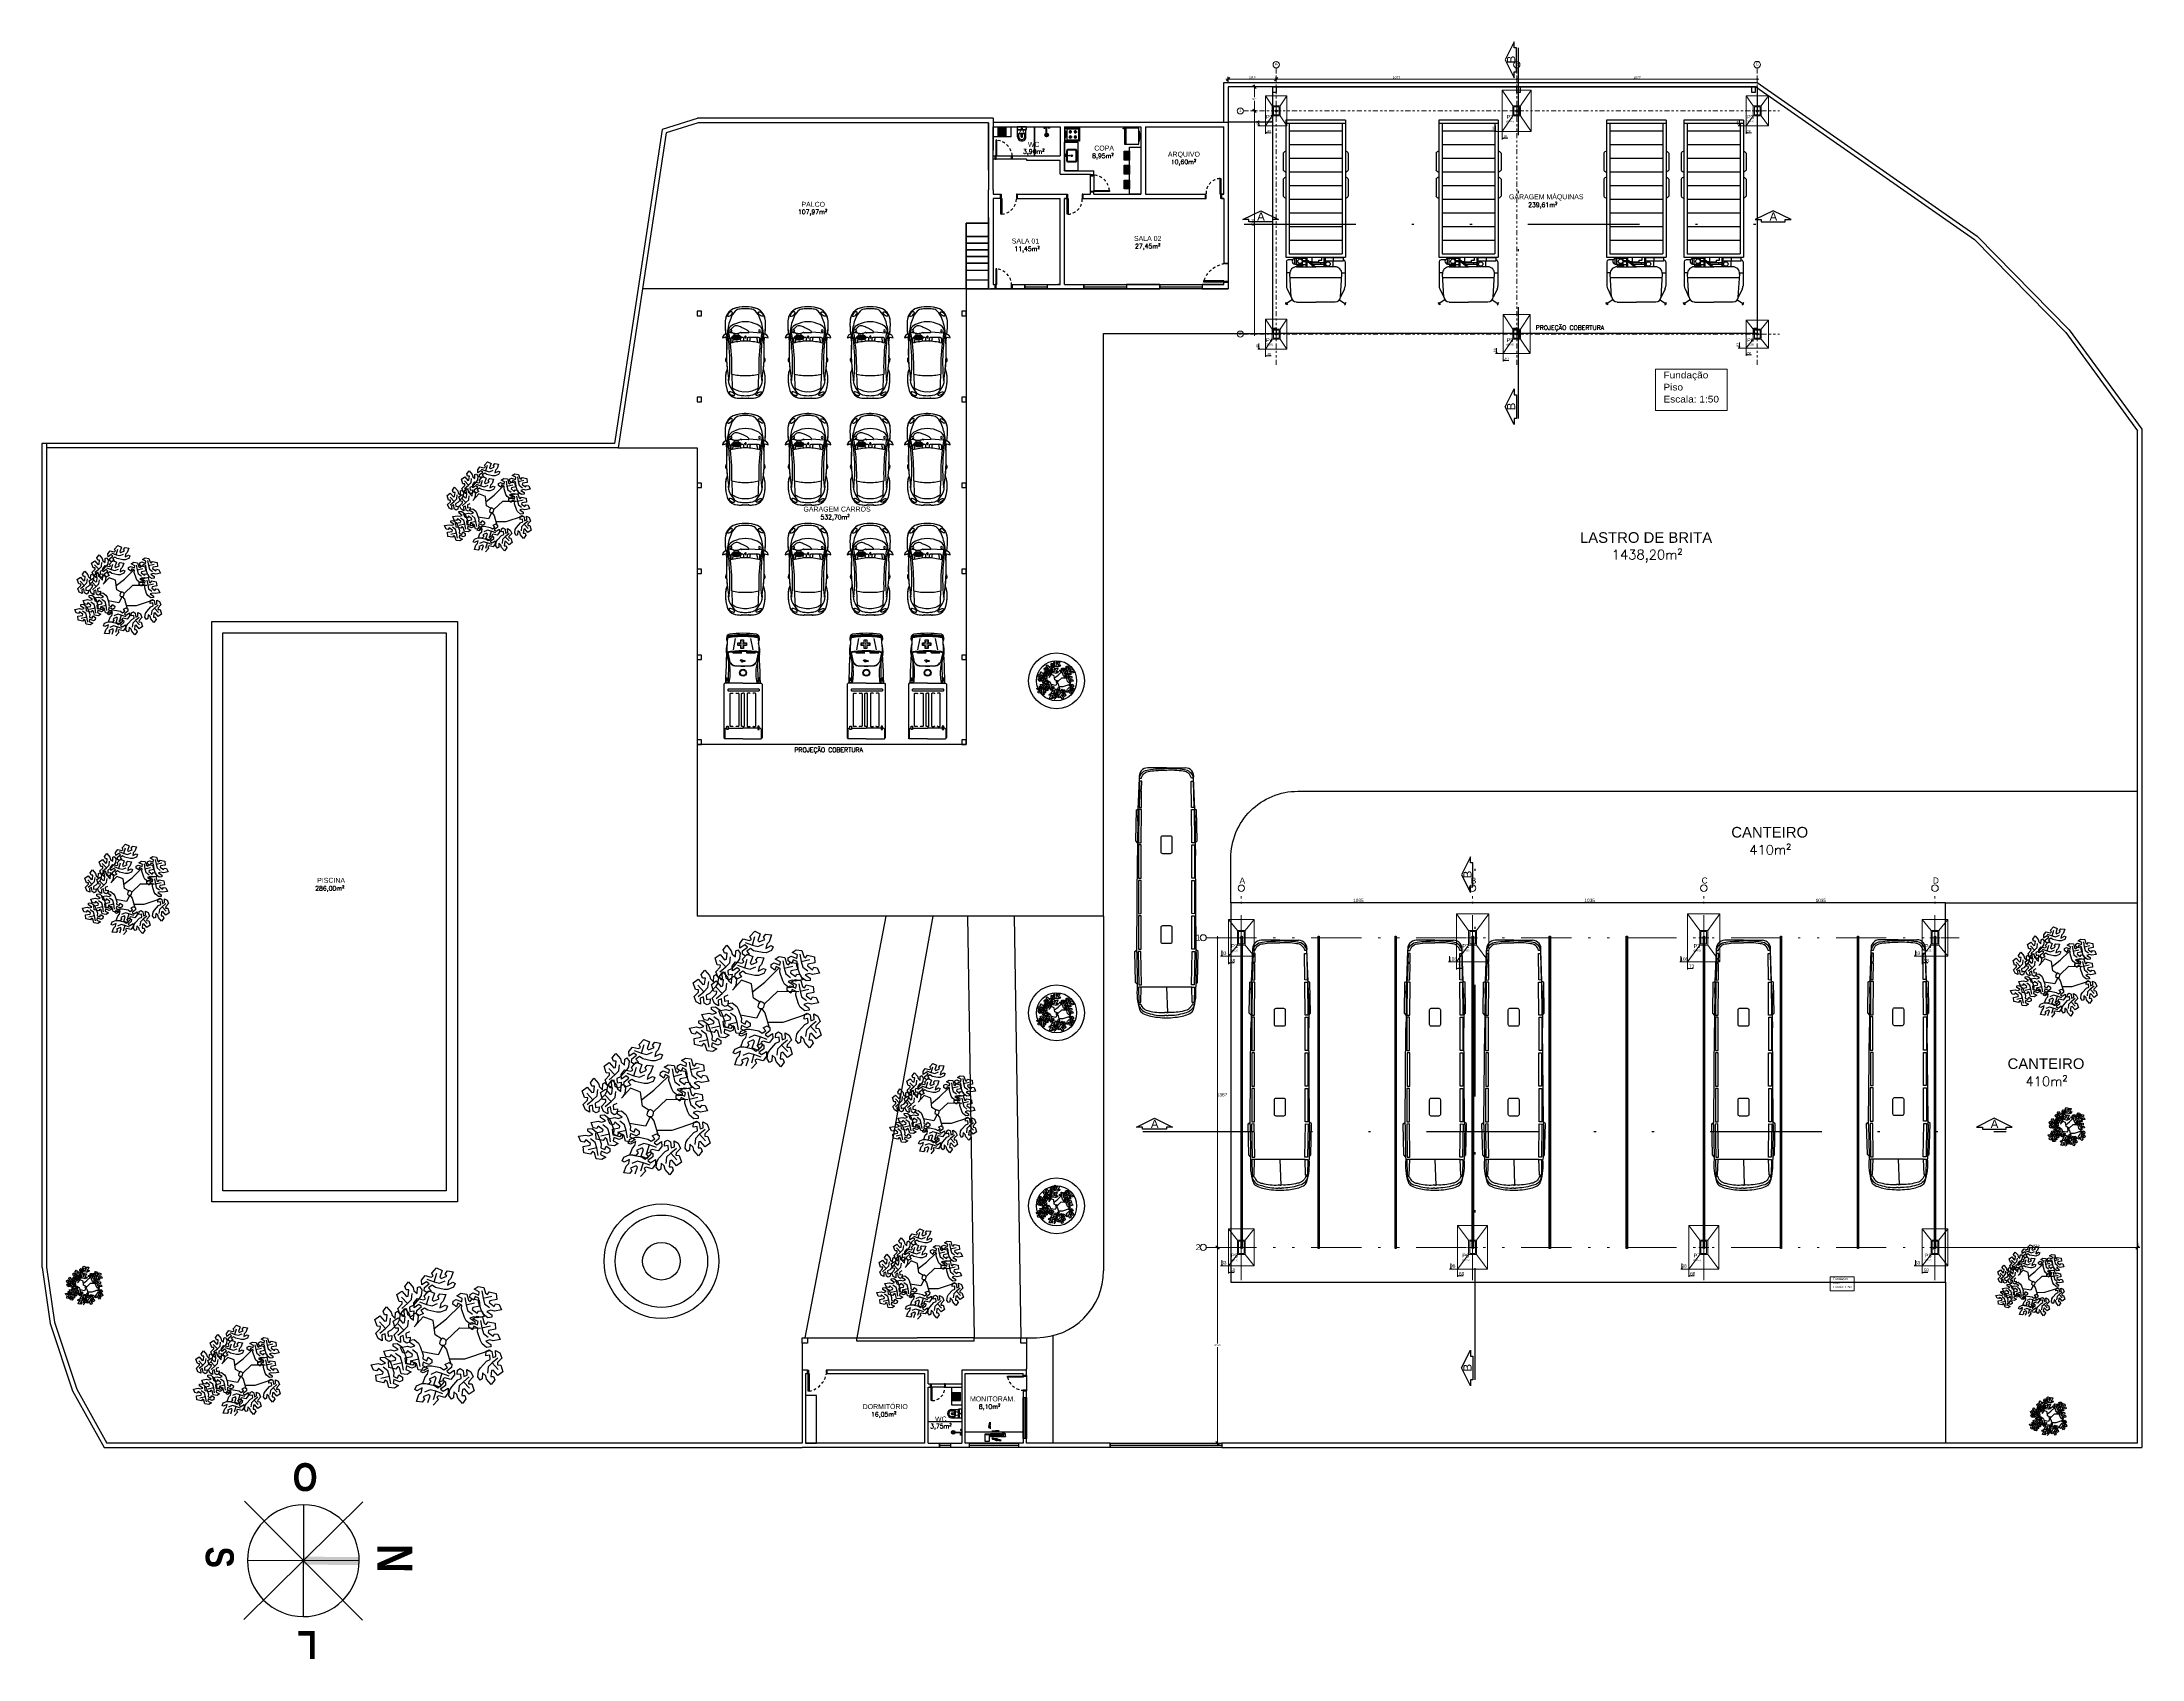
# Model space of a CAD drawing. Header units: inches. Extents: x -37 to 842, y -205 to 94.
# Drawn here: x -37 to 57.1, y -59.4 to 13 of the extents above; entities that cross this region are included whole.
import ezdxf
from ezdxf.enums import TextEntityAlignment as Align

# ---------------------------------------------------------------- set-up
doc = ezdxf.new("R2010")
doc.units = ezdxf.units.IN
doc.header["$MEASUREMENT"] = 0
for name, pattern in [('CONTINU', [0]), ('CYPE_RAYAPUNTOPUNTO', [0.45, 0.225, -0.075, 0, -0.075, 0, -0.075]), ('DASHED', [0.75, 0.5, -0.25]), ('DIVIDE', [1.25, 0.5, -0.25, 0, -0.25, 0, -0.25]), ('HIDDEN2', [0.1875, 0.125, -0.0625])]:
    doc.linetypes.add(name, pattern=pattern)
for name, color, linetype in [('ABASE', 254, 'Continuous'), ('AL_HACHURA', 9, 'Continuous'), ('AL_MOBILIARIO', 8, 'Continuous'), ('AL_WC-COZ-AS', 8, 'Continuous'), ('ARQ-hatch layout', 253, 'Continuous'), ('ARQ-MOB', 253, 'Continuous'), ('ARQ-SAN', 253, 'Continuous'), ('LCL-LINHACORTE', 171, 'DIVIDE'), ('LCL-TEXTO2', 171, 'Continuous')]:
    doc.layers.add(name, color=color, linetype=linetype)
for name, color, linetype, lineweight in [('ARQ-hatch san', 255, 'Continuous', 0), ('COTA_COTAS', 2, 'Continuous', 0), ('COTA_FORMAS', 11, 'CYPE_RAYAPUNTOPUNTO', 0), ('COTA_TEXTO', 191, 'Continuous', 0), ('COTAS_REF_LINHAS', 2, 'Continuous', 0), ('PILAR_BETAO', 2, 'Continuous', 0), ('PILAR_DIM', 103, 'Continuous', 9), ('PILAR_EIXOS', 1, 'Continuous', 0), ('PILAR_REF', 92, 'Continuous', 0), ('PONTO_FIXO', 1, 'Continuous', 0), ('SAP_CONTORNO', 41, 'Continuous', 9), ('TABELAS', 1, 'Continuous', 9)]:
    doc.layers.add(name, color=color, linetype=linetype, lineweight=lineweight)
doc.styles.add('Arial', font='arial.ttf')
doc.styles.add('CYPETXT', font='arial.ttf', dxfattribs={"height": 0.2})
doc.styles.add('GA RO 1_50', font='romans.shx', dxfattribs={"height": 0.09})
doc.styles.get("Standard").update_dxf_attribs({"font": 'arial.ttf'})
doc.styles.add('T80-50', font='sanss___.ttf', dxfattribs={"height": 0.1})
doc.styles.add('TECHNIC_BOLD', font='techb___.ttf')
doc.dimstyles.new('UM_50.000000', dxfattribs={"dimtxt": 0.2, "dimasz": 0.15, "dimexe": 0.1, "dimexo": 0.2, "dimgap": 0.1, "dimtad": 1, "dimtih": 1, "dimtoh": 1, "dimdec": 1, "dimlfac": 50, "dimzin": 0, "dimdsep": 46, "dimtxsty": 'Standard', "dimblk": 'OBLIQUE', "dimcen": 0.09, "dimdle": 0.1, "dimclrd": 256, "dimadec": 1, "dimazin": 2, "dimtfac": 1, "dimtdec": 1, "dimtofl": 0, "dimtmove": 0, "dimatfit": 3, "dimfxl": 1, "dimtolj": 1, "dimlwd": -1, "dimarcsym": 0})

# ---------------------------------------------------------------- blocks, each defined once
blk = doc.blocks.new('Eixos do pilar')
at = {"layer": 'PILAR_EIXOS'}
for p, q in [((-0.5, 0), (0.5, 0)), ((0, -0.5), (0, 0.5))]:
    blk.add_line(p, q, dxfattribs=at)
blk = doc.blocks.new('Ponto fixo Centro')
at = {"layer": 'PONTO_FIXO'}
h = blk.add_hatch(color=256, dxfattribs=at)
edge = h.paths.add_edge_path(flags=0)
edge.add_arc((0, 0), 0.001, 0, 360)
blk.add_circle((0, 0), 0.001, dxfattribs=at)
blk = doc.blocks.new('arv7p')
at = {"color": 0}
for p, q in [((110.549, -13.114), (110.69, -12.957)), ((110.69, -12.957), (110.854, -13.032)), ((109.759, -13.507), (109.862, -13.37)), ((109.797, -13.606), (109.759, -13.507)), ((109.878, -13.606), (109.797, -13.606)), ((109.857, -13.785), (109.878, -13.606)), ((109.862, -13.37), (109.998, -13.53)), ((109.998, -13.53), (110.025, -13.632)), ((110.118, -13.715), (110.128, -13.538)), ((110.128, -13.538), (110.188, -13.501)), ((110.188, -13.501), (110.262, -13.601)), ((110.262, -13.601), (110.238, -13.771)), ((110.249, -13.319), (110.352, -13.184)), ((110.254, -13.457), (110.249, -13.319)), ((110.396, -13.362), (110.254, -13.457)), ((110.329, -13.637), (110.333, -13.537)), ((110.333, -13.537), (110.475, -13.427)), ((110.333, -13.537), (110.333, -13.537)), ((110.352, -13.184), (110.53, -13.229)), ((110.475, -13.427), (110.396, -13.362)), ((110.409, -13.286), (110.619, -13.363)), ((110.562, -13.468), (110.456, -13.541)), ((110.456, -13.541), (110.529, -13.628)), ((110.53, -13.229), (110.591, -13.2)), ((110.591, -13.2), (110.549, -13.114)), ((110.549, -13.114), (110.549, -13.114)), ((110.656, -13.534), (110.562, -13.468)), ((110.619, -13.363), (110.695, -13.111)), ((110.619, -13.363), (110.782, -13.406)), ((110.919, -13.588), (110.656, -13.534)), ((110.782, -13.406), (110.949, -13.335)), ((110.854, -13.032), (110.784, -13.23)), ((110.784, -13.23), (110.824, -13.269)), ((110.824, -13.269), (110.991, -13.198)), ((111.027, -13.592), (110.919, -13.588)), ((110.95, -13.128), (111.016, -13.045)), ((110.991, -13.198), (110.95, -13.128)), ((111.042, -13.339), (111.015, -13.461)), ((111.015, -13.461), (111.174, -13.381)), ((111.016, -13.045), (111.186, -13.067)), ((111.187, -13.528), (111.027, -13.592)), ((111.116, -13.264), (111.042, -13.339)), ((111.186, -13.067), (111.116, -13.264)), ((111.174, -13.381), (111.237, -13.415)), ((111.237, -13.415), (111.187, -13.528)), ((111.797, -13.581), (111.915, -13.508)), ((111.951, -13.657), (111.797, -13.581)), ((111.915, -13.508), (112.083, -13.529)), ((112.083, -13.529), (112.134, -13.706)), ((109.114, -14.237), (109.217, -14.101)), ((109.152, -14.336), (109.114, -14.237)), ((109.217, -14.101), (109.353, -14.26)), ((109.484, -14.269), (109.544, -14.231)), ((109.519, -13.745), (109.666, -13.641)), ((109.584, -13.946), (109.519, -13.745)), ((109.544, -14.231), (109.617, -14.331)), ((109.546, -14.152), (109.674, -14.019)), ((109.612, -14.308), (109.546, -14.152)), ((109.68, -13.953), (109.584, -13.946)), ((109.584, -13.946), (109.584, -13.946)), ((109.649, -14.29), (109.753, -14.154)), ((109.835, -14.009), (109.655, -13.818)), ((109.664, -14.153), (109.835, -14.009)), ((109.666, -13.641), (109.802, -13.8)), ((109.674, -14.019), (109.68, -13.953)), ((109.819, -14.166), (109.723, -14.202)), ((109.723, -14.202), (109.734, -14.373)), ((109.753, -14.154), (109.888, -14.313)), ((109.802, -13.8), (109.857, -13.785)), ((109.843, -14.344), (109.819, -14.166)), ((109.835, -14.009), (109.954, -13.89)), ((110.002, -14.063), (109.898, -14.112)), ((109.898, -14.112), (109.908, -14.24)), ((109.908, -14.24), (110.02, -14.221)), ((109.954, -13.89), (109.976, -13.71)), ((110.18, -13.862), (110.002, -14.063)), ((110.02, -14.221), (110.009, -14.354)), ((110.024, -13.99), (110.127, -13.855)), ((110.029, -14.129), (110.024, -13.99)), ((110.025, -13.632), (110.118, -13.715)), ((110.172, -14.034), (110.029, -14.129)), ((110.104, -14.308), (110.108, -14.208)), ((110.108, -14.208), (110.251, -14.098)), ((110.108, -14.208), (110.108, -14.208)), ((110.127, -13.855), (110.305, -13.9)), ((110.251, -14.098), (110.172, -14.034)), ((110.238, -13.771), (110.18, -13.862)), ((110.184, -13.957), (110.395, -14.034)), ((110.337, -14.139), (110.231, -14.213)), ((110.231, -14.213), (110.304, -14.3)), ((110.305, -13.9), (110.366, -13.871)), ((110.324, -13.785), (110.465, -13.628)), ((110.366, -13.871), (110.324, -13.785)), ((110.324, -13.785), (110.324, -13.785)), ((110.408, -13.686), (110.329, -13.637)), ((110.431, -14.205), (110.337, -14.139)), ((110.395, -14.034), (110.471, -13.783)), ((110.395, -14.034), (110.558, -14.078)), ((110.529, -13.628), (110.408, -13.686)), ((110.695, -14.259), (110.431, -14.205)), ((110.465, -13.628), (110.629, -13.703)), ((110.558, -14.078), (110.724, -14.007)), ((110.629, -13.703), (110.559, -13.901)), ((110.559, -13.901), (110.599, -13.941)), ((110.599, -13.941), (110.766, -13.87)), ((110.725, -13.799), (110.791, -13.717)), ((110.766, -13.87), (110.725, -13.799)), ((110.817, -14.01), (110.79, -14.132)), ((110.79, -14.132), (110.949, -14.053)), ((110.791, -13.717), (110.961, -13.738)), ((110.962, -14.199), (110.802, -14.263)), ((110.891, -13.935), (110.817, -14.01)), ((110.961, -13.738), (110.891, -13.935)), ((110.949, -14.053), (111.012, -14.086)), ((111.012, -14.086), (110.962, -14.199)), ((110.988, -14.459), (111.394, -14.059)), ((111.174, -14.027), (111.177, -13.935)), ((111.284, -14.103), (111.174, -14.027)), ((111.177, -13.935), (111.265, -13.889)), ((111.265, -13.889), (111.265, -13.889)), ((111.265, -13.889), (111.432, -13.957)), ((111.323, -13.997), (111.284, -14.103)), ((111.294, -13.78), (111.412, -13.706)), ((111.448, -13.856), (111.294, -13.78)), ((111.439, -14.052), (111.323, -13.997)), ((111.412, -13.706), (111.58, -13.728)), ((111.429, -14.167), (111.439, -14.052)), ((111.514, -14.422), (111.429, -14.167)), ((111.432, -13.957), (111.448, -13.856)), ((111.521, -13.829), (111.56, -14.049)), ((111.56, -14.049), (111.815, -13.989)), ((111.56, -14.049), (111.603, -14.212)), ((111.58, -13.728), (111.631, -13.905)), ((111.603, -14.212), (111.748, -14.321)), ((111.631, -13.905), (111.686, -13.943)), ((111.677, -13.829), (111.68, -13.736)), ((111.787, -13.905), (111.677, -13.829)), ((111.68, -13.736), (111.768, -13.69)), ((111.686, -13.943), (111.74, -13.864)), ((111.74, -13.864), (111.74, -13.864)), ((111.74, -13.864), (111.946, -13.908)), ((111.757, -14.125), (111.742, -14.18)), ((111.742, -14.18), (111.887, -14.288)), ((111.963, -14.087), (111.757, -14.125)), ((111.768, -13.69), (111.768, -13.69)), ((111.768, -13.69), (111.935, -13.758)), ((111.826, -13.799), (111.787, -13.905)), ((111.942, -13.853), (111.826, -13.799)), ((111.887, -14.288), (111.928, -14.218)), ((111.928, -14.218), (112.033, -14.234)), ((111.932, -13.968), (111.942, -13.853)), ((112.017, -14.223), (111.932, -13.968)), ((111.935, -13.758), (111.951, -13.657)), ((111.946, -13.908), (111.963, -14.087)), ((112.068, -14.318), (112.017, -14.223)), ((112.024, -13.63), (112.062, -13.85)), ((112.033, -14.234), (112.099, -14.392)), ((112.062, -13.85), (112.318, -13.791)), ((112.062, -13.85), (112.106, -14.014)), ((112.106, -14.014), (112.251, -14.123)), ((112.134, -13.706), (112.189, -13.744)), ((112.294, -14.204), (112.175, -14.242)), ((112.175, -14.242), (112.323, -14.34)), ((112.189, -13.744), (112.243, -13.665)), ((112.243, -13.665), (112.243, -13.665)), ((112.243, -13.665), (112.449, -13.709)), ((112.26, -13.927), (112.245, -13.981)), ((112.245, -13.981), (112.39, -14.09)), ((112.466, -13.888), (112.26, -13.927)), ((112.396, -14.231), (112.294, -14.204)), ((112.39, -14.09), (112.431, -14.019)), ((112.602, -14.193), (112.396, -14.231)), ((112.431, -14.019), (112.535, -14.036)), ((112.449, -13.709), (112.466, -13.888)), ((112.535, -14.036), (112.602, -14.193)), ((108.875, -14.475), (109.021, -14.371)), ((108.94, -14.676), (108.875, -14.475)), ((108.902, -14.882), (109.03, -14.749)), ((109.035, -14.683), (108.94, -14.676)), ((108.94, -14.676), (108.94, -14.676)), ((109.19, -14.739), (109.011, -14.548)), ((109.019, -14.883), (109.19, -14.739)), ((109.021, -14.371), (109.158, -14.53)), ((109.03, -14.749), (109.035, -14.683)), ((109.234, -14.336), (109.152, -14.336)), ((109.158, -14.53), (109.212, -14.516)), ((109.19, -14.739), (109.31, -14.62)), ((109.212, -14.516), (109.234, -14.336)), ((109.357, -14.793), (109.253, -14.842)), ((109.253, -14.842), (109.264, -14.97)), ((109.31, -14.62), (109.332, -14.44)), ((109.353, -14.26), (109.381, -14.362)), ((109.536, -14.592), (109.357, -14.793)), ((109.381, -14.362), (109.473, -14.446)), ((109.41, -14.528), (109.556, -14.424)), ((109.475, -14.729), (109.41, -14.528)), ((109.437, -14.935), (109.565, -14.802)), ((109.473, -14.446), (109.484, -14.269)), ((109.57, -14.736), (109.475, -14.729)), ((109.475, -14.729), (109.475, -14.729)), ((109.593, -14.501), (109.536, -14.592)), ((109.725, -14.792), (109.546, -14.601)), ((109.554, -14.936), (109.725, -14.792)), ((109.556, -14.424), (109.693, -14.583)), ((109.565, -14.802), (109.57, -14.736)), ((109.617, -14.331), (109.593, -14.501)), ((109.734, -14.373), (109.612, -14.308)), ((109.687, -14.389), (109.649, -14.29)), ((109.769, -14.389), (109.687, -14.389)), ((109.693, -14.583), (109.747, -14.568)), ((109.725, -14.792), (109.845, -14.673)), ((109.747, -14.568), (109.769, -14.389)), ((109.892, -14.846), (109.788, -14.895)), ((109.927, -14.398), (109.843, -14.344)), ((109.843, -14.344), (109.843, -14.344)), ((109.845, -14.673), (109.867, -14.493)), ((109.888, -14.313), (109.916, -14.415)), ((109.916, -14.415), (110.008, -14.498)), ((110.009, -14.354), (109.927, -14.398)), ((110.008, -14.498), (110.019, -14.321)), ((110.019, -14.321), (110.079, -14.284)), ((110.301, -14.396), (110.031, -14.69)), ((110.128, -14.554), (110.071, -14.645)), ((110.079, -14.284), (110.152, -14.384)), ((110.183, -14.357), (110.104, -14.308)), ((110.152, -14.384), (110.128, -14.554)), ((110.304, -14.3), (110.183, -14.357)), ((110.594, -14.511), (110.301, -14.396)), ((110.65, -14.932), (110.594, -14.511)), ((110.625, -14.744), (110.988, -14.459)), ((110.802, -14.263), (110.695, -14.259)), ((110.977, -15.1), (111.371, -14.722)), ((111.371, -14.722), (111.991, -14.732)), ((111.565, -14.517), (111.514, -14.422)), ((111.7, -14.623), (111.565, -14.517)), ((111.643, -14.705), (111.646, -14.613)), ((111.753, -14.781), (111.643, -14.705)), ((111.646, -14.613), (111.734, -14.567)), ((111.791, -14.403), (111.672, -14.441)), ((111.672, -14.441), (111.82, -14.539)), ((111.823, -14.61), (111.7, -14.623)), ((111.734, -14.567), (111.734, -14.567)), ((111.734, -14.567), (111.901, -14.634)), ((111.792, -14.675), (111.753, -14.781)), ((111.763, -14.458), (111.881, -14.384)), ((111.917, -14.534), (111.763, -14.458)), ((111.893, -14.43), (111.791, -14.403)), ((111.908, -14.73), (111.792, -14.675)), ((111.82, -14.539), (111.823, -14.61)), ((111.881, -14.384), (112.049, -14.406)), ((112.099, -14.392), (111.893, -14.43)), ((111.899, -14.844), (111.908, -14.73)), ((111.983, -15.1), (111.899, -14.844)), ((111.901, -14.634), (111.917, -14.534)), ((111.99, -14.507), (112.029, -14.727)), ((112.029, -14.727), (112.284, -14.667)), ((112.029, -14.727), (112.072, -14.89)), ((112.049, -14.406), (112.1, -14.583)), ((112.203, -14.424), (112.068, -14.318)), ((112.1, -14.583), (112.155, -14.621)), ((112.155, -14.621), (112.209, -14.542)), ((112.326, -14.411), (112.203, -14.424)), ((112.209, -14.542), (112.209, -14.542)), ((112.209, -14.542), (112.415, -14.586)), ((112.226, -14.803), (112.211, -14.858)), ((112.211, -14.858), (112.356, -14.966)), ((112.432, -14.765), (112.226, -14.803)), ((112.323, -14.34), (112.326, -14.411)), ((112.415, -14.586), (112.432, -14.765)), ((108.967, -15.038), (108.902, -14.882)), ((109.09, -15.103), (108.967, -15.038)), ((109.174, -14.896), (109.079, -14.932)), ((109.079, -14.932), (109.09, -15.103)), ((109.134, -15.414), (109.34, -15.376)), ((109.2, -15.571), (109.134, -15.414)), ((109.198, -15.074), (109.174, -14.896)), ((109.283, -15.128), (109.198, -15.074)), ((109.198, -15.074), (109.198, -15.074)), ((109.264, -14.97), (109.375, -14.951)), ((109.364, -15.084), (109.283, -15.128)), ((109.34, -15.376), (109.441, -15.403)), ((109.375, -14.951), (109.364, -15.084)), ((109.41, -15.196), (109.533, -15.183)), ((109.412, -15.267), (109.41, -15.196)), ((109.56, -15.365), (109.412, -15.267)), ((109.502, -15.091), (109.437, -14.935)), ((109.441, -15.403), (109.56, -15.365)), ((109.625, -15.156), (109.502, -15.091)), ((109.533, -15.183), (109.668, -15.289)), ((109.709, -14.949), (109.614, -14.985)), ((109.614, -14.985), (109.625, -15.156)), ((109.627, -15.301), (109.834, -15.263)), ((109.694, -15.459), (109.627, -15.301)), ((109.668, -15.289), (109.719, -15.384)), ((109.798, -15.476), (109.694, -15.459)), ((109.733, -15.127), (109.709, -14.949)), ((109.719, -15.384), (109.803, -15.639)), ((109.818, -15.181), (109.733, -15.127)), ((109.733, -15.127), (109.733, -15.127)), ((109.788, -14.895), (109.799, -15.023)), ((109.839, -15.405), (109.798, -15.476)), ((109.799, -15.023), (109.91, -15.004)), ((109.899, -15.137), (109.818, -15.181)), ((109.834, -15.263), (109.935, -15.291)), ((109.984, -15.514), (109.839, -15.405)), ((109.91, -15.004), (109.899, -15.137)), ((109.903, -15.084), (110.027, -15.07)), ((109.906, -15.155), (109.903, -15.084)), ((110.054, -15.252), (109.906, -15.155)), ((109.935, -15.291), (110.054, -15.252)), ((110.123, -15.481), (109.979, -15.372)), ((110.027, -15.07), (110.162, -15.176)), ((110.167, -15.644), (110.123, -15.481)), ((110.162, -15.176), (110.212, -15.272)), ((110.212, -15.272), (110.297, -15.527)), ((110.74, -15.521), (110.267, -15.436)), ((110.842, -15.047), (110.65, -14.932)), ((110.887, -15.237), (110.74, -15.521)), ((110.798, -15.097), (110.781, -15.186)), ((110.781, -15.186), (110.832, -15.233)), ((110.841, -15.047), (110.798, -15.097)), ((110.832, -15.233), (110.887, -15.237)), ((110.874, -15.028), (110.841, -15.047)), ((110.931, -15.06), (110.874, -15.028)), ((110.887, -15.237), (110.933, -15.228)), ((110.887, -15.237), (110.988, -15.363)), ((110.977, -15.1), (110.931, -15.06)), ((110.933, -15.228), (110.961, -15.194)), ((110.961, -15.194), (110.975, -15.121)), ((110.975, -15.121), (110.977, -15.1)), ((110.988, -15.363), (111.112, -15.794)), ((111.529, -15.636), (112.25, -15.394)), ((112.034, -15.195), (111.983, -15.1)), ((112.169, -15.301), (112.034, -15.195)), ((112.072, -14.89), (112.217, -14.999)), ((112.26, -15.081), (112.141, -15.119)), ((112.141, -15.119), (112.289, -15.217)), ((112.147, -15.547), (112.158, -15.413)), ((112.158, -15.413), (112.24, -15.37)), ((112.292, -15.288), (112.169, -15.301)), ((112.24, -15.37), (112.324, -15.423)), ((112.362, -15.108), (112.26, -15.081)), ((112.289, -15.217), (112.292, -15.288)), ((112.324, -15.423), (112.324, -15.423)), ((112.324, -15.423), (112.348, -15.602)), ((112.356, -14.966), (112.397, -14.896)), ((112.568, -15.07), (112.362, -15.108)), ((112.397, -14.896), (112.502, -14.912)), ((112.444, -15.565), (112.433, -15.394)), ((112.433, -15.394), (112.555, -15.459)), ((112.502, -14.912), (112.568, -15.07)), ((112.555, -15.459), (112.62, -15.616)), ((108.763, -15.817), (108.969, -15.78)), ((108.83, -15.975), (108.763, -15.817)), ((108.934, -15.992), (108.83, -15.975)), ((108.899, -16.122), (109.105, -16.084)), ((108.975, -15.921), (108.934, -15.992)), ((108.969, -15.78), (109.071, -15.807)), ((109.12, -16.03), (108.975, -15.921)), ((109.039, -15.6), (109.162, -15.586)), ((109.042, -15.671), (109.039, -15.6)), ((109.19, -15.769), (109.042, -15.671)), ((109.071, -15.807), (109.19, -15.769)), ((109.105, -16.084), (109.12, -16.03)), ((109.259, -15.997), (109.114, -15.888)), ((109.162, -15.586), (109.297, -15.692)), ((109.305, -15.588), (109.2, -15.571)), ((109.303, -16.16), (109.259, -15.997)), ((109.27, -15.719), (109.476, -15.68)), ((109.287, -15.898), (109.27, -15.719)), ((109.493, -15.942), (109.287, -15.898)), ((109.297, -15.692), (109.348, -15.788)), ((109.345, -15.517), (109.305, -15.588)), ((109.49, -15.626), (109.345, -15.517)), ((109.348, -15.788), (109.433, -16.043)), ((109.673, -15.757), (109.418, -15.816)), ((109.433, -16.043), (109.423, -16.158)), ((109.476, -15.68), (109.49, -15.626)), ((109.63, -15.593), (109.485, -15.484)), ((109.547, -15.863), (109.493, -15.942)), ((109.493, -15.942), (109.493, -15.942)), ((109.602, -15.901), (109.547, -15.863)), ((109.652, -16.078), (109.602, -15.901)), ((109.673, -15.757), (109.63, -15.593)), ((109.821, -16.099), (109.652, -16.078)), ((109.712, -15.977), (109.673, -15.757)), ((109.763, -15.606), (109.969, -15.568)), ((109.781, -15.786), (109.763, -15.606)), ((109.987, -15.829), (109.781, -15.786)), ((109.801, -15.849), (109.785, -15.95)), ((109.785, -15.95), (109.938, -16.026)), ((109.803, -15.639), (109.794, -15.754)), ((109.794, -15.754), (109.91, -15.808)), ((109.967, -15.917), (109.801, -15.849)), ((109.938, -16.026), (109.821, -16.099)), ((109.91, -15.808), (109.949, -15.702)), ((110.167, -15.644), (109.911, -15.704)), ((109.949, -15.702), (110.059, -15.778)), ((110.056, -15.871), (109.967, -15.917)), ((109.967, -15.917), (109.967, -15.917)), ((109.969, -15.568), (109.984, -15.514)), ((110.041, -15.75), (109.987, -15.829)), ((109.987, -15.829), (109.987, -15.829)), ((110.096, -15.788), (110.041, -15.75)), ((110.059, -15.778), (110.056, -15.871)), ((110.146, -15.965), (110.096, -15.788)), ((110.314, -15.987), (110.146, -15.965)), ((110.206, -15.865), (110.167, -15.644)), ((110.232, -16.018), (110.282, -15.905)), ((110.295, -16.051), (110.232, -16.018)), ((110.295, -15.737), (110.278, -15.837)), ((110.278, -15.837), (110.432, -15.914)), ((110.282, -15.905), (110.441, -15.841)), ((110.297, -15.527), (110.287, -15.641)), ((110.287, -15.641), (110.403, -15.696)), ((110.461, -15.805), (110.295, -15.737)), ((110.453, -15.972), (110.295, -16.051)), ((110.432, -15.914), (110.314, -15.987)), ((110.352, -16.169), (110.427, -16.094)), ((110.403, -15.696), (110.443, -15.59)), ((110.427, -16.094), (110.453, -15.972)), ((110.441, -15.841), (110.549, -15.845)), ((110.443, -15.59), (110.553, -15.666)), ((110.55, -15.759), (110.461, -15.805)), ((110.461, -15.805), (110.461, -15.805)), ((110.686, -16.026), (110.519, -16.097)), ((110.549, -15.845), (110.812, -15.899)), ((110.553, -15.666), (110.55, -15.759)), ((110.849, -16.07), (110.686, -16.026)), ((110.849, -16.07), (110.773, -16.322)), ((110.812, -15.899), (110.907, -15.965)), ((111.059, -16.147), (110.849, -16.07)), ((110.907, -15.965), (111.012, -15.891)), ((110.94, -15.804), (111.061, -15.747)), ((111.012, -15.891), (110.94, -15.804)), ((111.135, -15.896), (110.993, -16.006)), ((110.993, -16.006), (111.072, -16.07)), ((111.061, -15.747), (111.139, -15.796)), ((111.068, -15.639), (111.529, -15.636)), ((111.072, -16.07), (111.215, -15.975)), ((111.139, -15.796), (111.135, -15.896)), ((111.135, -15.896), (111.135, -15.896)), ((111.215, -15.975), (111.22, -16.114)), ((111.297, -16.105), (111.308, -15.972)), ((111.409, -16.086), (111.297, -16.105)), ((111.308, -15.972), (111.39, -15.928)), ((111.39, -15.928), (111.474, -15.982)), ((111.42, -16.214), (111.409, -16.086)), ((111.474, -15.982), (111.474, -15.982)), ((111.474, -15.982), (111.499, -16.16)), ((111.594, -16.124), (111.583, -15.953)), ((111.583, -15.953), (111.705, -16.018)), ((111.705, -16.018), (111.771, -16.174)), ((111.905, -16.167), (111.929, -15.997)), ((111.929, -15.997), (111.986, -15.905)), ((111.986, -15.905), (112.165, -15.704)), ((112.049, -16.052), (112.038, -16.229)), ((112.142, -16.136), (112.049, -16.052)), ((112.259, -15.528), (112.147, -15.547)), ((112.165, -15.704), (112.269, -15.656)), ((112.212, -15.878), (112.191, -16.058)), ((112.332, -15.758), (112.212, -15.878)), ((112.269, -15.656), (112.259, -15.528)), ((112.31, -15.982), (112.289, -16.162)), ((112.365, -15.968), (112.31, -15.982)), ((112.503, -15.615), (112.332, -15.758)), ((112.332, -15.758), (112.512, -15.95)), ((112.348, -15.602), (112.444, -15.565)), ((112.501, -16.127), (112.365, -15.968)), ((112.493, -15.748), (112.487, -15.815)), ((112.487, -15.815), (112.582, -15.822)), ((112.62, -15.616), (112.493, -15.748)), ((112.648, -16.022), (112.501, -16.127)), ((112.582, -15.822), (112.582, -15.822)), ((112.582, -15.822), (112.648, -16.022)), ((108.916, -16.302), (108.899, -16.122)), ((109.122, -16.345), (108.916, -16.302)), ((109.303, -16.16), (109.047, -16.22)), ((109.176, -16.267), (109.122, -16.345)), ((109.122, -16.345), (109.122, -16.345)), ((109.231, -16.305), (109.176, -16.267)), ((109.282, -16.481), (109.231, -16.305)), ((109.45, -16.503), (109.282, -16.481)), ((109.342, -16.381), (109.303, -16.16)), ((109.43, -16.253), (109.414, -16.354)), ((109.414, -16.354), (109.568, -16.43)), ((109.423, -16.158), (109.539, -16.212)), ((109.597, -16.321), (109.43, -16.253)), ((109.568, -16.43), (109.45, -16.503)), ((109.539, -16.212), (109.578, -16.106)), ((109.578, -16.106), (109.689, -16.182)), ((109.685, -16.275), (109.597, -16.321)), ((109.597, -16.321), (109.597, -16.321)), ((109.689, -16.182), (109.685, -16.275)), ((110.05, -16.545), (110.1, -16.431)), ((110.113, -16.578), (110.05, -16.545)), ((110.1, -16.431), (110.259, -16.367)), ((110.101, -16.893), (110.171, -16.695)), ((110.271, -16.499), (110.113, -16.578)), ((110.171, -16.695), (110.245, -16.621)), ((110.245, -16.621), (110.271, -16.499)), ((110.259, -16.367), (110.367, -16.371)), ((110.282, -16.366), (110.352, -16.169)), ((110.452, -16.387), (110.282, -16.366)), ((110.463, -16.69), (110.296, -16.761)), ((110.504, -16.553), (110.337, -16.624)), ((110.367, -16.371), (110.631, -16.425)), ((110.519, -16.305), (110.452, -16.387)), ((110.502, -16.73), (110.463, -16.69)), ((110.644, -16.163), (110.478, -16.235)), ((110.478, -16.235), (110.519, -16.305)), ((110.667, -16.597), (110.504, -16.553)), ((110.667, -16.597), (110.591, -16.848)), ((110.614, -16.401), (110.684, -16.203)), ((110.778, -16.476), (110.614, -16.401)), ((110.631, -16.425), (110.725, -16.491)), ((110.684, -16.203), (110.644, -16.163)), ((110.877, -16.673), (110.667, -16.597)), ((110.725, -16.491), (110.83, -16.418)), ((110.758, -16.331), (110.879, -16.273)), ((110.83, -16.418), (110.758, -16.331)), ((110.919, -16.319), (110.778, -16.476)), ((110.953, -16.422), (110.811, -16.533)), ((110.811, -16.533), (110.89, -16.597)), ((110.938, -16.204), (110.878, -16.233)), ((110.878, -16.233), (110.919, -16.319)), ((110.879, -16.273), (110.958, -16.322)), ((110.89, -16.597), (111.033, -16.502)), ((110.919, -16.319), (110.919, -16.319)), ((111.038, -16.64), (110.935, -16.775)), ((111.117, -16.249), (110.938, -16.204)), ((110.958, -16.322), (110.953, -16.422)), ((110.953, -16.422), (110.953, -16.422)), ((111.033, -16.502), (111.038, -16.64)), ((111.055, -16.725), (111.08, -16.555)), ((111.08, -16.555), (111.137, -16.464)), ((111.22, -16.114), (111.117, -16.249)), ((111.137, -16.464), (111.316, -16.263)), ((111.199, -16.61), (111.189, -16.787)), ((111.292, -16.694), (111.199, -16.61)), ((111.319, -16.796), (111.292, -16.694)), ((111.316, -16.263), (111.42, -16.214)), ((111.363, -16.436), (111.341, -16.616)), ((111.482, -16.317), (111.363, -16.436)), ((111.461, -16.54), (111.439, -16.72)), ((111.515, -16.526), (111.461, -16.54)), ((111.654, -16.173), (111.482, -16.317)), ((111.482, -16.317), (111.662, -16.508)), ((111.499, -16.16), (111.594, -16.124)), ((111.651, -16.685), (111.515, -16.526)), ((111.643, -16.307), (111.637, -16.373)), ((111.637, -16.373), (111.733, -16.38)), ((111.771, -16.174), (111.643, -16.307)), ((111.798, -16.581), (111.651, -16.685)), ((111.733, -16.38), (111.733, -16.38)), ((111.733, -16.38), (111.798, -16.581)), ((111.978, -16.267), (111.905, -16.167)), ((112.038, -16.229), (111.978, -16.267)), ((112.169, -16.238), (112.142, -16.136)), ((112.305, -16.397), (112.169, -16.238)), ((112.289, -16.162), (112.37, -16.162)), ((112.408, -16.261), (112.305, -16.397)), ((112.37, -16.162), (112.408, -16.261)), ((110.27, -16.914), (110.101, -16.893)), ((110.337, -16.832), (110.27, -16.914)), ((110.296, -16.761), (110.337, -16.832)), ((110.433, -16.927), (110.502, -16.73)), ((110.737, -16.845), (110.596, -17.002)), ((110.756, -16.731), (110.696, -16.759)), ((110.696, -16.759), (110.737, -16.845)), ((110.737, -16.845), (110.737, -16.845)), ((110.935, -16.775), (110.756, -16.731)), ((111.129, -16.825), (111.055, -16.725)), ((111.189, -16.787), (111.129, -16.825)), ((111.455, -16.955), (111.319, -16.796)), ((111.439, -16.72), (111.521, -16.72)), ((111.558, -16.819), (111.455, -16.955)), ((111.521, -16.72), (111.558, -16.819))]:
    blk.add_line(p, q, dxfattribs=at)
blk = doc.blocks.new('car5p')
at = {"layer": 'AL_MOBILIARIO'}
for p, q in [((51.505, -35.65), (51.493, -35.833)), ((51.528, -35.533), (51.505, -35.65)), ((51.582, -35.415), (51.528, -35.533)), ((51.656, -35.321), (51.582, -35.415)), ((51.743, -35.252), (51.656, -35.321)), ((51.844, -35.205), (51.743, -35.252)), ((52.093, -35.149), (51.844, -35.205)), ((52.302, -35.134), (52.093, -35.149)), ((52.503, -35.136), (52.302, -35.134)), ((52.636, -35.145), (52.503, -35.136)), ((52.795, -35.211), (52.636, -35.145)), ((53.102, -35.186), (52.795, -35.211)), ((53.177, -35.137), (53.102, -35.186)), ((53.217, -35.131), (53.177, -35.137)), ((53.177, -35.137), (53.177, -35.137)), ((53.273, -35.141), (53.217, -35.131)), ((53.295, -35.153), (53.273, -35.141)), ((53.304, -35.176), (53.295, -35.153)), ((54.039, -35.185), (53.304, -35.176)), ((54.149, -35.47), (53.984, -35.436)), ((54.239, -35.153), (54.039, -35.185)), ((54.206, -35.482), (54.176, -35.476)), ((54.261, -35.015), (54.196, -34.997)), ((54.196, -34.997), (54.239, -35.153)), ((54.253, -35.2), (54.196, -34.997)), ((54.232, -35.529), (54.215, -35.442)), ((54.239, -35.702), (54.215, -35.81)), ((54.244, -35.528), (54.227, -35.441)), ((54.251, -35.701), (54.227, -35.809)), ((54.242, -35.515), (54.276, -35.518)), ((54.248, -35.713), (54.282, -35.711)), ((54.253, -35.2), (54.367, -35.175)), ((54.315, -35.054), (54.261, -35.015)), ((54.303, -35.52), (54.409, -35.529)), ((54.308, -35.71), (54.407, -35.705)), ((54.352, -35.11), (54.315, -35.054)), ((54.351, -35.179), (54.367, -35.211)), ((54.361, -35.138), (54.352, -35.11)), ((54.659, -35.118), (54.361, -35.138)), ((54.418, -35.421), (54.44, -35.285)), ((54.774, -35.117), (54.659, -35.118)), ((54.958, -35.121), (54.774, -35.117)), ((55.092, -35.143), (54.958, -35.121)), ((55.217, -35.19), (55.092, -35.143)), ((55.331, -35.263), (55.217, -35.19)), ((55.431, -35.368), (55.331, -35.263)), ((55.499, -35.47), (55.431, -35.368)), ((55.572, -35.741), (55.499, -35.47)), ((51.493, -35.833), (51.504, -35.866)), ((51.505, -36.173), (51.494, -36.205)), ((51.494, -36.205), (51.504, -36.387)), ((51.504, -35.866), (51.5, -36.02)), ((51.5, -36.02), (51.505, -36.173)), ((51.504, -36.387), (51.528, -36.511)), ((51.528, -36.511), (51.55, -36.567)), ((51.55, -36.567), (51.58, -36.622)), ((51.58, -36.622), (51.656, -36.72)), ((53.97, -36.665), (54.161, -36.665)), ((54.215, -36.524), (53.991, -36.574)), ((54.154, -35.782), (54.045, -35.806)), ((54.213, -36.24), (54.048, -36.205)), ((54.161, -36.099), (54.055, -36.099)), ((54.215, -35.768), (54.182, -35.776)), ((54.215, -36.61), (54.215, -36.153)), ((54.231, -35.999), (54.262, -36.005)), ((54.231, -36.06), (54.262, -36.054)), ((54.409, -36.751), (54.45, -36.177)), ((54.433, -36.162), (54.425, -35.85)), ((55.423, -36.689), (55.5, -36.571)), ((55.5, -36.571), (55.572, -36.3)), ((55.591, -35.975), (55.572, -35.741)), ((55.572, -36.3), (55.591, -36.065)), ((55.591, -36.065), (55.591, -35.975)), ((51.656, -36.72), (51.743, -36.789)), ((51.743, -36.789), (51.844, -36.835)), ((51.844, -36.835), (52.009, -36.878)), ((52.009, -36.878), (52.093, -36.892)), ((52.093, -36.892), (52.302, -36.906)), ((52.302, -36.906), (52.421, -36.908)), ((52.421, -36.908), (52.504, -36.905)), ((52.504, -36.905), (52.577, -36.895)), ((52.577, -36.895), (52.653, -36.88)), ((52.653, -36.88), (52.798, -36.828)), ((52.798, -36.828), (53.092, -36.852)), ((53.092, -36.852), (53.144, -36.892)), ((53.144, -36.892), (53.208, -36.908)), ((53.208, -36.908), (53.27, -36.9)), ((53.27, -36.9), (53.296, -36.888)), ((53.296, -36.888), (53.306, -36.861)), ((53.306, -36.861), (53.582, -36.869)), ((53.582, -36.869), (53.804, -36.866)), ((53.804, -36.866), (54.039, -36.856)), ((54.039, -36.856), (54.239, -36.888)), ((54.253, -36.84), (54.196, -37.043)), ((54.239, -36.888), (54.196, -37.043)), ((54.196, -37.043), (54.258, -37.026)), ((54.253, -36.84), (54.367, -36.865)), ((54.258, -37.026), (54.315, -36.987)), ((54.315, -36.987), (54.353, -36.93)), ((54.351, -36.862), (54.367, -36.829)), ((54.353, -36.93), (54.359, -36.902)), ((54.359, -36.902), (54.659, -36.922)), ((54.659, -36.922), (54.774, -36.924)), ((54.774, -36.924), (54.958, -36.92)), ((54.958, -36.92), (55.089, -36.899)), ((55.089, -36.899), (55.218, -36.851)), ((55.218, -36.851), (55.331, -36.78)), ((55.331, -36.78), (55.387, -36.723)), ((55.387, -36.723), (55.423, -36.689))]:
    blk.add_line(p, q, dxfattribs=at)
for points in [[(54.215, -35.419, 0.414214), (54.161, -35.365), (54, -35.365)], [(54.056, -35.958), (54.161, -35.958, 0.414214), (54.215, -35.903), (54.215, -35.837)]]:
    blk.add_lwpolyline(points, format="xyb", dxfattribs=at)
for points in [[(54.215, -35.465), (54.215, -35.442)], [(54.215, -35.81), (54.215, -35.768)]]:
    blk.add_lwpolyline(points, dxfattribs=at)
for centre, radius, start, end in [((53.045, -35.836), 1.552, 173.27164, 179.99061), ((52.021, -35.688), 0.518, 134.81564, 176.20911), ((52.014, -35.801), 0.386, 118.53774, 176.70222), ((51.984, -35.645), 0.461, 107.66668, 135.36537), ((52.713, -35.972), 0.923, 144.56054, 182.98073), ((52.535, -36.313), 1.106, 118.62149, 129.65833), ((52.302, -36.644), 1.509, 88.2419, 107.66668), ((54.975, -101.77), 66.401, 92.06958, 92.69392), ((52.34, -35.956), 0.699, 83.04676, 118.62149), ((53.463, -41.397), 6.222, 92.66451, 100.89347), ((53.106, -27.987), 7.346, 263.60374, 275.11547), ((52.421, -36.059), 0.927, 66.16946, 94.45235), ((54.64, -35.944), 2.13, 165.5498, 182.06298), ((52.882, -26.178), 9.239, 268.10849, 276.72686), ((53.217, -35.299), 0.167, 70.42196, 137.68152), ((53.194, -35.175), 0.0208, 117.35527, 198.69527), ((53.582, -42.914), 7.743, 83.68625, 93.01736), ((53.217, -35.221), 0.072, 86.35174, 116.78191), ((53.229, -35.293), 0.144, 74.07499, 92.89534), ((53.265, -35.165), 0.0111, 290.95629, 74.07499), ((53.269, -35.176), 0.0346, 358.95295, 82.65299), ((53.485, -30.452), 4.859, 273.25865, 281.25718), ((52.788, -25.565), 9.859, 276.85382, 280.43198), ((51.036, -36.108), 3.024, 1.66286, 14.44656), ((54.774, -39.117), 4, 97.67958, 100.5813), ((54.18, -35.184), 0.187, 2.58953, 85.16419), ((54.774, -39.117), 4, 87.36171, 95.92065), ((54.287, -37.287), 2.074, 67.76563, 85.95499), ((54.402, -35.654), 0.428, 22.2685, 66.45681), ((53.724, -36.02), 1.197, 359.96603, 26.18421), ((54.923, -35.769), 0.649, 27.47056, 86.89585), ((54.802, -36.174), 0.851, 45.03952, 71.51269), ((55.125, -35.814), 0.368, 3.57654, 41.06545), ((54.158, -35.975), 1.433, 358.20299, 20.65704), ((51.594, -35.818), 0.102, 189.80437, 208.96701), ((51.594, -36.222), 0.102, 151.03299, 170.19563), ((53.045, -36.205), 1.552, 180.00939, 186.72836), ((52.413, -35.992), 0.914, 174.11857, 181.75432), ((52.413, -36.048), 0.914, 178.24568, 185.88143), ((52.021, -36.352), 0.518, 183.79089, 225.18436), ((50.991, -35.875), 0.514, 357.37003, 0.84025), ((50.991, -36.165), 0.514, 359.15975, 2.62997), ((66.888, -37.095), 15.317, 175.07324, 175.97741), ((66.888, -34.946), 15.317, 184.02259, 184.92676), ((52.014, -36.239), 0.386, 183.29778, 241.46226), ((52.713, -36.068), 0.923, 177.01927, 215.43946), ((52.535, -35.727), 1.106, 230.34167, 241.37851), ((54.975, 29.73), 66.401, 267.30608, 267.93042), ((54.64, -36.097), 2.13, 177.93702, 194.4502), ((52.882, -45.863), 9.239, 83.27314, 91.89151), ((51.036, -35.932), 3.024, 345.55344, 358.33714), ((54.161, -36.153), 0.0544, 0, 90), ((54.161, -36.61), 0.0544, 270, 360), ((54.231, -36.03), 0.0305, 67.38014, 292.61986), ((54.262, -36.03), 0.0244, 270, 90), ((54.402, -36.387), 0.428, 293.54319, 337.7315), ((53.724, -36.021), 1.197, 333.81579, 0.03397), ((54.923, -36.271), 0.649, 273.10415, 332.52944), ((54.802, -35.866), 0.851, 288.48731, 314.96048), ((55.125, -36.227), 0.368, 318.93455, 356.42346), ((54.009, -35.979), 1.496, 358.40228, 7.20641), ((54.009, -36.062), 1.496, 352.79359, 1.59772), ((54.158, -36.065), 1.433, 339.34296, 1.79701), ((51.984, -36.396), 0.461, 224.63463, 252.33332), ((52.302, -35.397), 1.509, 252.33332, 271.7581), ((52.34, -36.084), 0.699, 241.37851, 276.95324), ((53.106, -44.053), 7.346, 84.88453, 96.39626), ((53.463, -30.643), 6.222, 259.10653, 267.33549), ((52.421, -35.982), 0.927, 265.54765, 293.83054), ((53.217, -36.742), 0.167, 222.31848, 289.57804), ((53.194, -36.865), 0.0208, 161.30473, 242.64473), ((53.582, -29.126), 7.743, 266.98264, 276.31375), ((53.217, -36.819), 0.072, 243.21809, 273.64826), ((53.229, -36.747), 0.144, 267.10466, 285.92501), ((53.265, -36.875), 0.0111, 285.92501, 69.04371), ((53.269, -36.865), 0.0346, 277.34701, 1.04705), ((53.485, -41.588), 4.859, 78.74282, 86.74135), ((52.788, -46.476), 9.859, 79.56802, 83.14618), ((54.774, -32.924), 4, 259.4187, 262.32042), ((54.18, -36.857), 0.187, 274.83581, 357.41047), ((54.774, -32.924), 4, 264.07935, 272.63829), ((54.287, -34.754), 2.074, 274.04501, 292.23437)]:
    blk.add_arc(centre, radius, start, end, dxfattribs=at)
at = {"layer": 'AL_MOBILIARIO', "extrusion": (0, 0, -1)}
for centre, major_axis, ratio in [((51.702, -35.417), (0.067, 0.121), 0.405921), ((55.269, -35.331), (0.09, -0.102), 0.463754)]:
    blk.add_ellipse(centre, major_axis=major_axis, ratio=ratio, dxfattribs=at)
at = {"layer": 'AL_MOBILIARIO'}
for centre in [(54.519, -35.376), (54.519, -36.659)]:
    blk.add_ellipse(centre, major_axis=(0, -0.0467), ratio=0.983266, start_param=4.712389, end_param=10.995574, dxfattribs=at)
for centre, major_axis, ratio in [((51.702, -36.623), (0.067, -0.121), 0.405921), ((55.269, -36.71), (0.09, 0.102), 0.463754)]:
    blk.add_ellipse(centre, major_axis=major_axis, ratio=ratio, dxfattribs=at)
for points, knots in [([(54.309, -35.703), (54.311, -35.689), (54.298, -35.768), (54.28, -35.79), (54.252, -35.829), (54.22, -35.839), (54.186, -35.833), (54.163, -35.794), (54.13, -35.744), (54.117, -35.673), (54.118, -35.594), (54.128, -35.521), (54.151, -35.461), (54.179, -35.425), (54.209, -35.413), (54.232, -35.418), (54.252, -35.425), (54.267, -35.448), (54.295, -35.487), (54.311, -35.573), (54.321, -35.608), (54.306, -35.717), (54.309, -35.703)], [0, 0, 0, 0, 0.03969, 0.089634, 0.13125, 0.1542862, 0.1797268, 0.2207266, 0.2680991, 0.3447665, 0.4095645, 0.4843001, 0.541515, 0.5817687, 0.6060665, 0.6262474, 0.6436722, 0.6634686, 0.6988791, 0.7758465, 0.8696394, 0.907731, 0.907731, 0.907731, 0.907731]), ([(54.282, -35.705), (54.281, -35.71), (54.28, -35.715), (54.278, -35.726), (54.276, -35.732), (54.272, -35.749), (54.27, -35.756), (54.265, -35.765), (54.263, -35.768), (54.259, -35.775), (54.257, -35.777), (54.251, -35.785), (54.246, -35.792), (54.239, -35.8), (54.236, -35.802), (54.231, -35.806), (54.229, -35.807), (54.225, -35.809), (54.223, -35.81), (54.217, -35.81), (54.213, -35.81), (54.208, -35.809), (54.207, -35.808), (54.204, -35.807), (54.202, -35.805), (54.197, -35.8), (54.194, -35.796), (54.189, -35.787), (54.185, -35.781), (54.179, -35.771), (54.176, -35.766), (54.169, -35.755), (54.166, -35.749), (54.16, -35.737), (54.157, -35.73), (54.153, -35.717), (54.152, -35.71), (54.147, -35.688), (54.146, -35.672), (54.144, -35.641), (54.144, -35.625), (54.147, -35.578), (54.151, -35.547), (54.162, -35.506), (54.167, -35.495), (54.174, -35.479), (54.177, -35.473), (54.184, -35.462), (54.188, -35.457), (54.194, -35.45), (54.198, -35.448), (54.204, -35.444), (54.208, -35.442), (54.212, -35.442), (54.213, -35.442), (54.217, -35.442), (54.219, -35.442), (54.224, -35.444), (54.227, -35.444), (54.232, -35.446), (54.233, -35.447), (54.234, -35.448), (54.234, -35.448), (54.235, -35.448), (54.236, -35.449), (54.238, -35.452), (54.24, -35.454), (54.244, -35.46), (54.246, -35.462), (54.249, -35.467), (54.251, -35.47), (54.255, -35.477), (54.258, -35.481), (54.263, -35.49), (54.265, -35.495), (54.269, -35.505), (54.27, -35.511), (54.275, -35.527), (54.278, -35.539), (54.282, -35.557), (54.283, -35.563), (54.285, -35.575), (54.286, -35.58), (54.289, -35.594), (54.29, -35.603), (54.29, -35.622), (54.289, -35.629), (54.288, -35.642), (54.288, -35.648), (54.286, -35.669), (54.283, -35.688), (54.282, -35.699), (54.282, -35.701), (54.282, -35.703), (54.282, -35.704), (54.282, -35.705), (54.282, -35.705), (54.282, -35.705)], [0.497033, 0.497033, 0.497033, 0.497033, 0.723444, 0.723444, 0.974636, 0.974636, 1.50964, 1.50964, 2.044645, 2.044645, 2.271061, 2.271061, 2.862376, 2.862376, 3.217654, 3.217654, 3.537253, 3.537253, 3.856852, 3.856852, 4.368613, 4.368613, 4.584627, 4.584627, 4.99269, 4.99269, 5.400753, 5.400753, 5.808816, 5.808816, 6.216879, 6.216879, 6.778716, 6.778716, 7.350371, 7.350371, 7.922025, 7.922025, 9.065335, 9.065335, 10.208644, 10.208644, 12.495263, 12.495263, 13.409896, 13.409896, 13.929088, 13.929088, 14.44828, 14.44828, 14.909885, 14.909885, 15.371489, 15.371489, 15.62524, 15.62524, 15.87899, 15.87899, 16.120875, 16.120875, 16.36276, 16.36276, 16.51635, 16.51635, 16.669941, 16.669941, 16.921521, 16.921521, 17.136676, 17.136676, 17.351831, 17.351831, 17.782142, 17.782142, 18.204974, 18.204974, 18.627807, 18.627807, 19.473473, 19.473473, 19.978923, 19.978923, 20.484372, 20.484372, 21.475119, 21.475119, 21.859144, 21.859144, 22.162884, 22.162884, 22.770362, 22.770362, 22.900493, 22.900493, 22.951221, 22.951221, 22.964298, 22.964298, 22.964298, 22.964298]), ([(54.221, -35.782), (54.22, -35.779), (54.218, -35.777), (54.213, -35.769), (54.21, -35.764), (54.203, -35.753), (54.2, -35.747), (54.194, -35.735), (54.192, -35.728), (54.188, -35.715), (54.186, -35.707), (54.182, -35.685), (54.18, -35.67), (54.178, -35.638), (54.179, -35.623), (54.181, -35.576), (54.185, -35.545), (54.197, -35.504), (54.201, -35.493), (54.209, -35.477), (54.212, -35.471), (54.216, -35.463), (54.218, -35.462), (54.219, -35.46)], [5.596292, 5.596292, 5.596292, 5.596292, 5.808816, 5.808816, 6.216879, 6.216879, 6.778716, 6.778716, 7.350371, 7.350371, 7.922025, 7.922025, 9.065335, 9.065335, 10.208644, 10.208644, 12.495263, 12.495263, 13.409896, 13.409896, 13.929088, 13.929088, 14.118229, 14.118229, 14.118229, 14.118229]), ([(54.232, -35.529), (54.234, -35.536), (54.236, -35.543), (54.239, -35.557), (54.24, -35.563), (54.242, -35.575), (54.244, -35.58), (54.246, -35.594), (54.247, -35.603), (54.247, -35.622), (54.246, -35.629), (54.245, -35.642), (54.245, -35.648), (54.243, -35.669), (54.241, -35.688), (54.239, -35.699), (54.239, -35.7), (54.239, -35.702)], [18.939067, 18.939067, 18.939067, 18.939067, 19.473473, 19.473473, 19.978923, 19.978923, 20.484372, 20.484372, 21.475119, 21.475119, 21.859144, 21.859144, 22.162884, 22.162884, 22.770362, 22.770362, 22.871566, 22.871566, 22.871566, 22.871566]), ([(54.244, -35.528), (54.246, -35.535), (54.248, -35.542), (54.251, -35.556), (54.252, -35.562), (54.254, -35.574), (54.256, -35.579), (54.258, -35.593), (54.259, -35.602), (54.259, -35.621), (54.258, -35.628), (54.257, -35.641), (54.257, -35.647), (54.255, -35.668), (54.253, -35.687), (54.251, -35.698), (54.251, -35.699), (54.251, -35.701)], [18.939067, 18.939067, 18.939067, 18.939067, 19.473473, 19.473473, 19.978923, 19.978923, 20.484372, 20.484372, 21.475119, 21.475119, 21.859144, 21.859144, 22.162884, 22.162884, 22.770362, 22.770362, 22.871566, 22.871566, 22.871566, 22.871566]), ([(54.418, -35.421), (54.423, -35.419), (54.429, -35.413), (54.447, -35.409), (54.448, -35.419), (54.447, -35.426), (54.44, -35.434), (54.429, -35.443), (54.42, -35.465), (54.408, -35.507), (54.4, -35.581), (54.4, -35.658), (54.413, -35.731), (54.436, -35.775), (54.445, -35.811), (54.463, -35.819), (54.457, -35.825), (54.45, -35.828), (54.441, -35.827), (54.433, -35.83), (54.42, -35.827), (54.425, -35.843), (54.425, -35.85)], [0, 0, 0, 0, 0.0138597, 0.0278304, 0.0329137, 0.0379971, 0.0465756, 0.0592704, 0.0762214, 0.1105991, 0.1789801, 0.2766959, 0.3173629, 0.3800771, 0.4110544, 0.4160421, 0.4210284, 0.4277212, 0.4387433, 0.4448131, 0.4508005, 0.4694463, 0.4694463, 0.4694463, 0.4694463]), ([(54.433, -36.162), (54.436, -36.169), (54.458, -36.187), (54.506, -36.15), (54.545, -36.103), (54.591, -36.023), (54.646, -35.909), (54.695, -35.783), (54.74, -35.667), (54.741, -35.569), (54.7, -35.488), (54.648, -35.426), (54.592, -35.387), (54.559, -35.347), (54.543, -35.32), (54.528, -35.269)], [0, 0, 0, 0, 0.527288, 1.647451, 3.487558, 5.099073, 7.968657, 12.238313, 14.475187, 16.613757, 18.744202, 20.639343, 22.223389, 23.452731, 24.286529, 24.286529, 24.286529, 24.286529])]:
    blk.add_open_spline(points, degree=3, knots=knots, dxfattribs=at)
blk = doc.blocks.new('*X100')
at = {"color": 0}
for p, q in [((3.890625, 3.69375), (3.890625, 3.69375)), ((3.890625, 3.65625), (3.890625, 3.65625)), ((3.890625, 3.61875), (3.890625, 3.61875)), ((3.890625, 3.58125), (3.890625, 3.58125)), ((3.9, 3.675), (3.9, 3.675)), ((3.9, 3.6375), (3.9, 3.6375)), ((3.9, 3.6), (3.9, 3.6)), ((3.909375, 3.69375), (3.909375, 3.69375)), ((3.909375, 3.65625), (3.909375, 3.65625)), ((3.909375, 3.61875), (3.909375, 3.61875)), ((3.909375, 3.58125), (3.909375, 3.58125)), ((3.91875, 3.675), (3.91875, 3.675)), ((3.91875, 3.6375), (3.91875, 3.6375)), ((3.91875, 3.6), (3.91875, 3.6)), ((3.928125, 3.69375), (3.928125, 3.69375)), ((3.928125, 3.65625), (3.928125, 3.65625)), ((3.928125, 3.61875), (3.928125, 3.61875)), ((3.928125, 3.58125), (3.928125, 3.58125)), ((3.9375, 3.675), (3.9375, 3.675)), ((3.9375, 3.6375), (3.9375, 3.6375)), ((3.9375, 3.6), (3.9375, 3.6)), ((3.946875, 3.69375), (3.946875, 3.69375)), ((3.946875, 3.65625), (3.946875, 3.65625)), ((3.946875, 3.61875), (3.946875, 3.61875)), ((3.946875, 3.58125), (3.946875, 3.58125)), ((3.95625, 3.675), (3.95625, 3.675)), ((3.95625, 3.6375), (3.95625, 3.6375)), ((3.95625, 3.6), (3.95625, 3.6)), ((3.965625, 3.69375), (3.965625, 3.69375)), ((3.965625, 3.65625), (3.965625, 3.65625)), ((3.965625, 3.61875), (3.965625, 3.61875)), ((3.965625, 3.58125), (3.965625, 3.58125)), ((3.975, 3.675), (3.975, 3.675)), ((3.975, 3.6375), (3.975, 3.6375)), ((3.975, 3.6), (3.975, 3.6)), ((3.984375, 3.69375), (3.984375, 3.69375)), ((3.984375, 3.65625), (3.984375, 3.65625)), ((3.984375, 3.61875), (3.984375, 3.61875)), ((3.984375, 3.58125), (3.984375, 3.58125)), ((3.99375, 3.675), (3.99375, 3.675)), ((3.99375, 3.6375), (3.99375, 3.6375)), ((3.99375, 3.6), (3.99375, 3.6)), ((4.003125, 3.69375), (4.003125, 3.69375)), ((4.003125, 3.65625), (4.003125, 3.65625)), ((4.003125, 3.61875), (4.003125, 3.61875)), ((4.003125, 3.58125), (4.003125, 3.58125)), ((4.0125, 3.7875), (4.0125, 3.7875)), ((4.0125, 3.75), (4.0125, 3.75)), ((4.0125, 3.7125), (4.0125, 3.7125)), ((4.0125, 3.675), (4.0125, 3.675)), ((4.0125, 3.6375), (4.0125, 3.6375)), ((4.0125, 3.6), (4.0125, 3.6)), ((4.0125, 3.5625), (4.0125, 3.5625)), ((4.0125, 3.525), (4.0125, 3.525)), ((4.021875, 3.80625), (4.021875, 3.80625)), ((4.021875, 3.76875), (4.021875, 3.76875)), ((4.021875, 3.73125), (4.021875, 3.73125)), ((4.021875, 3.69375), (4.021875, 3.69375)), ((4.021875, 3.65625), (4.021875, 3.65625)), ((4.021875, 3.61875), (4.021875, 3.61875)), ((4.021875, 3.58125), (4.021875, 3.58125)), ((4.021875, 3.54375), (4.021875, 3.54375)), ((4.03125, 3.7875), (4.03125, 3.7875)), ((4.03125, 3.75), (4.03125, 3.75)), ((4.03125, 3.7125), (4.03125, 3.7125)), ((4.03125, 3.675), (4.03125, 3.675)), ((4.03125, 3.6375), (4.03125, 3.6375)), ((4.03125, 3.6), (4.03125, 3.6)), ((4.03125, 3.5625), (4.03125, 3.5625)), ((4.03125, 3.525), (4.03125, 3.525)), ((4.040625, 3.80625), (4.040625, 3.80625)), ((4.040625, 3.76875), (4.040625, 3.76875)), ((4.040625, 3.73125), (4.040625, 3.73125)), ((4.040625, 3.69375), (4.040625, 3.69375)), ((4.040625, 3.65625), (4.040625, 3.65625)), ((4.040625, 3.61875), (4.040625, 3.61875)), ((4.040625, 3.58125), (4.040625, 3.58125)), ((4.040625, 3.54375), (4.040625, 3.54375)), ((4.05, 3.7875), (4.05, 3.7875)), ((4.05, 3.75), (4.05, 3.75)), ((4.05, 3.7125), (4.05, 3.7125)), ((4.05, 3.675), (4.05, 3.675)), ((4.05, 3.6375), (4.05, 3.6375)), ((4.05, 3.6), (4.05, 3.6)), ((4.05, 3.5625), (4.05, 3.5625)), ((4.05, 3.525), (4.05, 3.525)), ((4.059375, 3.80625), (4.059375, 3.80625)), ((4.059375, 3.76875), (4.059375, 3.76875)), ((4.059375, 3.73125), (4.059375, 3.73125)), ((4.059375, 3.69375), (4.059375, 3.69375)), ((4.059375, 3.65625), (4.059375, 3.65625)), ((4.059375, 3.61875), (4.059375, 3.61875)), ((4.059375, 3.58125), (4.059375, 3.58125)), ((4.059375, 3.54375), (4.059375, 3.54375)), ((4.06875, 3.7875), (4.06875, 3.7875)), ((4.06875, 3.75), (4.06875, 3.75)), ((4.06875, 3.7125), (4.06875, 3.7125)), ((4.06875, 3.675), (4.06875, 3.675)), ((4.06875, 3.6375), (4.06875, 3.6375)), ((4.06875, 3.6), (4.06875, 3.6)), ((4.06875, 3.5625), (4.06875, 3.5625)), ((4.06875, 3.525), (4.06875, 3.525)), ((4.078125, 3.80625), (4.078125, 3.80625)), ((4.078125, 3.76875), (4.078125, 3.76875)), ((4.078125, 3.73125), (4.078125, 3.73125)), ((4.078125, 3.69375), (4.078125, 3.69375)), ((4.078125, 3.65625), (4.078125, 3.65625)), ((4.078125, 3.61875), (4.078125, 3.61875)), ((4.078125, 3.58125), (4.078125, 3.58125)), ((4.078125, 3.54375), (4.078125, 3.54375)), ((4.0875, 3.7875), (4.0875, 3.7875)), ((4.0875, 3.75), (4.0875, 3.75)), ((4.0875, 3.7125), (4.0875, 3.7125)), ((4.0875, 3.675), (4.0875, 3.675)), ((4.0875, 3.6375), (4.0875, 3.6375)), ((4.0875, 3.6), (4.0875, 3.6)), ((4.0875, 3.5625), (4.0875, 3.5625)), ((4.0875, 3.525), (4.0875, 3.525)), ((4.096875, 3.80625), (4.096875, 3.80625)), ((4.096875, 3.76875), (4.096875, 3.76875)), ((4.096875, 3.73125), (4.096875, 3.73125)), ((4.096875, 3.69375), (4.096875, 3.69375)), ((4.096875, 3.65625), (4.096875, 3.65625)), ((4.096875, 3.61875), (4.096875, 3.61875)), ((4.096875, 3.58125), (4.096875, 3.58125)), ((4.096875, 3.54375), (4.096875, 3.54375)), ((4.10625, 3.7875), (4.10625, 3.7875)), ((4.10625, 3.75), (4.10625, 3.75)), ((4.10625, 3.7125), (4.10625, 3.7125)), ((4.10625, 3.675), (4.10625, 3.675)), ((4.10625, 3.6375), (4.10625, 3.6375)), ((4.10625, 3.6), (4.10625, 3.6)), ((4.10625, 3.5625), (4.10625, 3.5625)), ((4.10625, 3.525), (4.10625, 3.525)), ((4.115625, 3.80625), (4.115625, 3.80625)), ((4.115625, 3.76875), (4.115625, 3.76875)), ((4.115625, 3.73125), (4.115625, 3.73125)), ((4.115625, 3.69375), (4.115625, 3.69375)), ((4.115625, 3.65625), (4.115625, 3.65625)), ((4.115625, 3.61875), (4.115625, 3.61875)), ((4.115625, 3.58125), (4.115625, 3.58125)), ((4.115625, 3.54375), (4.115625, 3.54375)), ((4.125, 3.7875), (4.125, 3.7875)), ((4.125, 3.75), (4.125, 3.75)), ((4.125, 3.7125), (4.125, 3.7125)), ((4.125, 3.675), (4.125, 3.675)), ((4.125, 3.6375), (4.125, 3.6375)), ((4.125, 3.6), (4.125, 3.6)), ((4.125, 3.5625), (4.125, 3.5625)), ((4.125, 3.525), (4.125, 3.525)), ((4.134375, 3.69375), (4.134375, 3.69375)), ((4.134375, 3.65625), (4.134375, 3.65625)), ((4.134375, 3.61875), (4.134375, 3.61875)), ((4.134375, 3.58125), (4.134375, 3.58125)), ((4.14375, 3.675), (4.14375, 3.675)), ((4.14375, 3.6375), (4.14375, 3.6375)), ((4.14375, 3.6), (4.14375, 3.6)), ((4.153125, 3.69375), (4.153125, 3.69375)), ((4.153125, 3.65625), (4.153125, 3.65625)), ((4.153125, 3.61875), (4.153125, 3.61875)), ((4.153125, 3.58125), (4.153125, 3.58125)), ((4.1625, 3.675), (4.1625, 3.675)), ((4.1625, 3.6375), (4.1625, 3.6375)), ((4.1625, 3.6), (4.1625, 3.6)), ((4.171875, 3.69375), (4.171875, 3.69375)), ((4.171875, 3.65625), (4.171875, 3.65625)), ((4.171875, 3.61875), (4.171875, 3.61875)), ((4.171875, 3.58125), (4.171875, 3.58125)), ((4.18125, 3.675), (4.18125, 3.675)), ((4.18125, 3.6375), (4.18125, 3.6375)), ((4.18125, 3.6), (4.18125, 3.6)), ((4.190625, 3.69375), (4.190625, 3.69375)), ((4.190625, 3.65625), (4.190625, 3.65625)), ((4.190625, 3.61875), (4.190625, 3.61875)), ((4.190625, 3.58125), (4.190625, 3.58125)), ((4.2, 3.675), (4.2, 3.675)), ((4.2, 3.6375), (4.2, 3.6375)), ((4.2, 3.6), (4.2, 3.6)), ((4.209375, 3.69375), (4.209375, 3.69375)), ((4.209375, 3.65625), (4.209375, 3.65625)), ((4.209375, 3.61875), (4.209375, 3.61875)), ((4.209375, 3.58125), (4.209375, 3.58125)), ((4.21875, 3.675), (4.21875, 3.675)), ((4.21875, 3.6375), (4.21875, 3.6375)), ((4.21875, 3.6), (4.21875, 3.6)), ((4.228125, 3.69375), (4.228125, 3.69375)), ((4.228125, 3.65625), (4.228125, 3.65625)), ((4.228125, 3.61875), (4.228125, 3.61875)), ((4.228125, 3.58125), (4.228125, 3.58125)), ((4.2375, 3.675), (4.2375, 3.675)), ((4.2375, 3.6375), (4.2375, 3.6375)), ((4.2375, 3.6), (4.2375, 3.6)), ((4.246875, 3.69375), (4.246875, 3.69375)), ((4.246875, 3.65625), (4.246875, 3.65625)), ((4.246875, 3.61875), (4.246875, 3.61875)), ((4.246875, 3.58125), (4.246875, 3.58125)), ((4.0125, 3.4875), (4.0125, 3.4875)), ((4.021875, 3.50625), (4.021875, 3.50625)), ((4.021875, 3.46875), (4.021875, 3.46875)), ((4.03125, 3.4875), (4.03125, 3.4875)), ((4.040625, 3.50625), (4.040625, 3.50625)), ((4.040625, 3.46875), (4.040625, 3.46875)), ((4.05, 3.4875), (4.05, 3.4875)), ((4.059375, 3.50625), (4.059375, 3.50625)), ((4.059375, 3.46875), (4.059375, 3.46875)), ((4.06875, 3.4875), (4.06875, 3.4875)), ((4.078125, 3.50625), (4.078125, 3.50625)), ((4.078125, 3.46875), (4.078125, 3.46875)), ((4.0875, 3.4875), (4.0875, 3.4875)), ((4.096875, 3.50625), (4.096875, 3.50625)), ((4.096875, 3.46875), (4.096875, 3.46875)), ((4.10625, 3.4875), (4.10625, 3.4875)), ((4.115625, 3.50625), (4.115625, 3.50625)), ((4.115625, 3.46875), (4.115625, 3.46875)), ((4.125, 3.4875), (4.125, 3.4875))]:
    blk.add_line(p, q, dxfattribs=at)
blk = doc.blocks.new('amb_p')
at = {"layer": 'AL_MOBILIARIO'}
for p, q in [((41.552, -20.251), (41.594, -20.209)), ((41.552, -21.063), (41.552, -20.251)), ((41.984, -20.245), (41.558, -20.245)), ((43.996, -20.209), (41.594, -20.209)), ((41.967, -20.333), (42.108, -20.333)), ((41.967, -20.399), (41.967, -20.333)), ((42.108, -20.399), (41.967, -20.399)), ((42.026, -20.287), (41.984, -20.245)), ((42.025, -20.399), (42.025, -21.063)), ((42.026, -20.287), (42.026, -20.333)), ((42.118, -20.489), (42.097, -20.51)), ((42.097, -20.605), (42.097, -20.51)), ((42.097, -20.605), (42.118, -20.626)), ((42.108, -20.333), (42.108, -20.399)), ((42.118, -20.489), (43.577, -20.489)), ((43.577, -20.489), (43.598, -20.51)), ((43.598, -20.605), (43.577, -20.626)), ((43.598, -20.51), (43.598, -20.605)), ((43.675, -20.418), (43.696, -20.397)), ((43.675, -21.764), (43.675, -20.418)), ((43.696, -20.397), (43.77, -20.397)), ((43.791, -20.418), (43.77, -20.397)), ((43.791, -20.418), (43.791, -21.764)), ((44.039, -20.251), (43.996, -20.209)), ((44.039, -21.063), (44.039, -20.251)), ((44.057, -20.449), (44.072, -20.28)), ((44.999, -20.412), (44.067, -20.402)), ((44.12, -20.318), (44.295, -20.318)), ((44.149, -20.348), (44.12, -20.318)), ((44.273, -20.348), (44.149, -20.348)), ((44.295, -20.318), (44.266, -20.34)), ((45.358, -20.321), (44.746, -20.475)), ((45.439, -20.359), (44.982, -20.465)), ((45.409, -20.381), (44.985, -20.475)), ((45.395, -20.806), (45.385, -20.623)), ((45.385, -20.623), (45.392, -20.624)), ((45.392, -20.624), (45.403, -20.764)), ((45.441, -20.589), (45.399, -20.76)), ((45.399, -20.76), (45.446, -20.607)), ((45.444, -20.585), (45.44, -20.589)), ((45.446, -20.607), (45.441, -20.589)), ((45.454, -20.593), (45.444, -20.585)), ((45.446, -20.608), (45.452, -20.604)), ((45.452, -20.604), (45.454, -20.593)), ((46.041, -20.718), (45.527, -20.619)), ((46.121, -20.38), (46.062, -20.378)), ((46.102, -20.587), (46.147, -20.581)), ((46.155, -20.413), (46.174, -20.572)), ((46.161, -20.579), (46.17, -20.578)), ((41.552, -21.063), (41.552, -21.874)), ((42.025, -21.726), (42.025, -21.063)), ((42.118, -20.737), (42.097, -20.759)), ((42.097, -20.853), (42.097, -20.759)), ((42.097, -20.853), (42.118, -20.875)), ((42.118, -20.999), (42.097, -21.02)), ((42.097, -21.063), (42.097, -21.02)), ((42.097, -21.063), (42.097, -21.105)), ((42.118, -21.126), (42.097, -21.105)), ((42.097, -21.272), (42.118, -21.251)), ((42.097, -21.272), (42.097, -21.367)), ((42.118, -21.388), (42.097, -21.367)), ((42.097, -21.521), (42.118, -21.499)), ((42.097, -21.521), (42.097, -21.615)), ((42.118, -21.637), (42.097, -21.615)), ((43.577, -20.875), (42.118, -20.875)), ((42.118, -20.999), (43.577, -20.999)), ((42.118, -21.126), (43.577, -21.126)), ((43.577, -21.251), (42.118, -21.251)), ((43.598, -20.759), (43.577, -20.737)), ((43.577, -20.875), (43.598, -20.853)), ((43.577, -20.999), (43.598, -21.02)), ((43.577, -21.126), (43.598, -21.105)), ((43.577, -21.251), (43.598, -21.272)), ((43.598, -21.367), (43.577, -21.388)), ((43.598, -21.521), (43.577, -21.499)), ((43.577, -21.637), (43.598, -21.615)), ((43.598, -20.759), (43.598, -20.853)), ((43.598, -21.02), (43.598, -21.063)), ((43.598, -21.105), (43.598, -21.063)), ((43.598, -21.367), (43.598, -21.272)), ((43.598, -21.615), (43.598, -21.521)), ((44.039, -21.063), (44.039, -21.874)), ((44.976, -21.007), (45.053, -21.037)), ((44.976, -21.031), (44.976, -21.007)), ((45.053, -21.066), (44.976, -21.031)), ((45.011, -21.144), (45.016, -21.05)), ((45.047, -21.156), (45.011, -21.144)), ((45.017, -21.025), (45.047, -20.947)), ((45.047, -20.947), (45.095, -20.971)), ((45.095, -20.971), (45.047, -21.156)), ((45.053, -21.037), (45.053, -21.066)), ((45.385, -21.242), (45.392, -21.243)), ((45.395, -21.425), (45.385, -21.242)), ((45.392, -20.772), (45.388, -20.783)), ((45.392, -21.391), (45.388, -21.402)), ((45.392, -21.243), (45.403, -21.383)), ((45.394, -21.005), (45.395, -20.806)), ((45.403, -21.003), (45.394, -21.005)), ((45.394, -21.624), (45.395, -21.425)), ((45.403, -21.623), (45.394, -21.624)), ((45.441, -21.208), (45.399, -21.379)), ((45.399, -21.379), (45.446, -21.226)), ((45.403, -20.764), (45.403, -21.003)), ((45.403, -21.383), (45.403, -21.623)), ((45.444, -21.204), (45.44, -21.208)), ((45.446, -21.226), (45.441, -21.208)), ((45.454, -21.212), (45.444, -21.204)), ((45.446, -21.227), (45.452, -21.223)), ((45.452, -21.223), (45.454, -21.212)), ((46.041, -21.407), (45.527, -21.506)), ((45.592, -21.092), (45.592, -20.964)), ((45.592, -20.964), (45.72, -20.964)), ((45.72, -21.092), (45.592, -21.092)), ((45.72, -20.836), (45.848, -20.836)), ((45.72, -20.964), (45.72, -20.836)), ((45.72, -21.22), (45.72, -21.092)), ((45.848, -21.22), (45.72, -21.22)), ((45.848, -20.836), (45.848, -20.964)), ((45.848, -20.964), (45.976, -20.964)), ((45.976, -21.092), (45.848, -21.092)), ((45.848, -21.092), (45.848, -21.22)), ((45.976, -20.964), (45.976, -21.092)), ((46.102, -21.539), (46.147, -21.545)), ((46.155, -21.712), (46.174, -21.554)), ((46.161, -21.547), (46.17, -21.548)), ((41.552, -21.874), (41.594, -21.917)), ((41.984, -21.881), (41.558, -21.881)), ((43.996, -21.917), (41.594, -21.917)), ((41.967, -21.726), (41.967, -21.792)), ((42.108, -21.726), (41.967, -21.726)), ((41.967, -21.792), (42.108, -21.792)), ((42.026, -21.838), (41.984, -21.881)), ((42.026, -21.838), (42.026, -21.792)), ((42.108, -21.792), (42.108, -21.726)), ((42.118, -21.637), (43.577, -21.637)), ((43.696, -21.785), (43.675, -21.764)), ((43.77, -21.785), (43.696, -21.785)), ((43.77, -21.785), (43.791, -21.764)), ((44.039, -21.874), (43.996, -21.917)), ((44.057, -21.677), (44.072, -21.846)), ((44.999, -21.714), (44.067, -21.723)), ((44.149, -21.778), (44.12, -21.807)), ((44.12, -21.807), (44.295, -21.807)), ((44.273, -21.778), (44.149, -21.778)), ((44.295, -21.807), (44.266, -21.785)), ((45.358, -21.804), (44.746, -21.65)), ((45.439, -21.767), (44.982, -21.66)), ((45.409, -21.745), (44.985, -21.65)), ((46.121, -21.745), (46.062, -21.748))]:
    blk.add_line(p, q, dxfattribs=at)
for radius in [0.155, 0.129]:
    blk.add_circle((44.507, -21.068), radius, dxfattribs=at)
for centre, radius, start, end in [((43.005, -65.31), 45.043, 86.03678, 88.68545), ((44.488, -18.172), 2.317, 259.29287, 276.51273), ((45.153, -20.763), 0.343, 119.90587, 169.43975), ((45.153, -20.763), 0.333, 119.90587, 169.43975), ((45.483, -21.518), 1.208, 73.47426, 97.34082), ((39.136, -21.131), 6.318, 4.6559, 6.8222), ((39.136, -21.131), 6.35, 0.61744, 7.296), ((39.136, -21.131), 6.318, 0.61744, 4.44064), ((45.954, -20.366), 0.0234, 68.40601, 173.73025), ((45.932, -19.301), 1.044, 271.70993, 277.51964), ((46.029, -20.422), 0.0525, 7.74625, 86.5601), ((46.034, -20.414), 0.0463, 7.23768, 52.55609), ((46.087, -20.481), 0.147, 11.03314, 97.51964), ((40.693, -21.148), 5.437, 0.89724, 7.74625), ((46.116, -20.419), 0.0438, 6.30383, 86.76463), ((46.116, -20.419), 0.0388, 76.65671, 83.05274), ((45.154, -20.617), 0.999, 2.26343, 13.65922), ((40.693, -21.148), 5.459, 0.89724, 5.61269), ((46.116, -20.419), 0.0388, 9.19102, 73.66235), ((45.154, -20.617), 1.001, 2.28522, 13.60386), ((46.144, -20.568), 0.0132, 283.38161, 311.2013), ((40.693, -21.148), 5.48, 0.89724, 5.61309), ((46.161, -20.566), 0.0132, 242.32599, 282.27431), ((40.693, -21.148), 5.515, 0.88456, 7.64836), ((40.693, -21.148), 5.501, 0.89724, 5.61349), ((46.167, -20.571), 0.00714, 294.7225, 357.39737), ((40.76, -21.148), 5.515, 0.88456, 7.23356), ((55.373, -21.124), 10.566, 177.69642, 179.66557), ((55.373, -21.001), 10.566, 180.33443, 182.30358), ((45.153, -21.363), 0.343, 190.56025, 240.09413), ((55.373, -21.124), 10.556, 177.69696, 179.66565), ((55.373, -21.001), 10.556, 180.33435, 182.30304), ((45.153, -21.363), 0.333, 190.56025, 240.09413), ((39.136, -20.994), 6.318, 353.1778, 355.3441), ((39.136, -20.994), 6.318, 355.55936, 359.38256), ((39.136, -20.994), 6.35, 352.704, 359.38256), ((39.136, -21.75), 6.318, 0.61744, 4.44064), ((40.693, -20.977), 5.437, 352.25375, 359.10276), ((45.154, -21.508), 0.999, 346.34078, 357.73657), ((40.693, -20.977), 5.459, 354.38731, 359.10276), ((45.154, -21.508), 1.001, 346.39614, 357.71478), ((40.693, -20.977), 5.48, 354.38691, 359.10276), ((46.144, -21.558), 0.0132, 48.7987, 76.61839), ((46.161, -21.56), 0.0132, 77.72569, 117.67401), ((40.693, -20.977), 5.515, 352.35164, 359.11544), ((40.693, -20.977), 5.501, 354.38651, 359.10276), ((46.167, -21.554), 0.00714, 2.60263, 65.2775), ((40.76, -20.977), 5.515, 352.76644, 359.11544), ((43.005, 23.185), 45.043, 271.31455, 273.96322), ((44.488, -23.953), 2.317, 83.48727, 100.70713), ((45.483, -20.607), 1.208, 262.65918, 286.52574), ((45.954, -21.759), 0.0234, 186.26975, 291.59399), ((45.932, -22.825), 1.044, 82.48036, 88.29007), ((46.029, -21.703), 0.0525, 273.4399, 352.25375), ((46.034, -21.711), 0.0463, 307.44391, 352.76232), ((46.087, -21.644), 0.147, 262.48036, 348.96686), ((46.116, -21.707), 0.0438, 273.23537, 353.69617), ((46.116, -21.706), 0.0388, 276.94726, 283.34329), ((46.116, -21.706), 0.0388, 286.33765, 350.80898)]:
    blk.add_arc(centre, radius, start, end, dxfattribs=at)
at = {"layer": 'AL_MOBILIARIO', "xscale": 1.067415934767837, "yscale": 1.067415934767837, "zscale": 1.067415934767837}
blk.add_blockref('*X100', (41.441, -24.91), dxfattribs=at)
blk = doc.blocks.new('BACIA')
at = {"layer": 'ARQ-SAN'}
for p, q in [((-8575.345, 17785.832), (-8575.345, 17785.941)), ((-8575.33, 17786.267), (-8575.33, 17785.963)), ((-8575.33, 17785.817), (-8574.96, 17785.817)), ((-8575.32, 17785.966), (-8574.97, 17785.966)), ((-8575.275, 17786.267), (-8575.275, 17786.131)), ((-8575.182, 17786.157), (-8575.263, 17786.107)), ((-8575.18, 17786.253), (-8575.18, 17786.167)), ((-8575.125, 17786.152), (-8575.165, 17786.152)), ((-8575.11, 17786.253), (-8575.11, 17786.167)), ((-8575.109, 17786.157), (-8575.028, 17786.108)), ((-8575.015, 17786.267), (-8575.015, 17786.131)), ((-8574.96, 17786.267), (-8574.96, 17785.964)), ((-8574.945, 17785.832), (-8574.945, 17785.941))]:
    blk.add_line(p, q, dxfattribs=at)
for radius in [0.025, 0.018]:
    blk.add_circle((-8575.145, 17785.894), radius, dxfattribs=at)
for centre, radius, start, end in [((-8575.145, 17786.267), 0.185, 0.00156, 180.00156), ((-8575.145, 17786.267), 0.13, 0.00156, 180.00156), ((-8575.145, 17786.253), 0.035, 0.00156, 180.00156), ((-8575.32, 17785.941), 0.025, 89.99897, 180.00414), ((-8575.33, 17785.832), 0.015, 180.00156, 269.99753), ((-8575.315, 17785.95), 0.025, 180.00156, 280.59548), ((-8575.145, 17785.041), 0.9, 79.40755, 100.5881), ((-8575.243, 17786.131), 0.032, 180.00156, 283.33421), ((-8575.145, 17785.718), 0.393, 76.6654, 103.32689), ((-8575.218, 17786.022), 0.0075, 90.00156, 270.00156), ((-8575.218, 17786.022), 0.0075, 270.00156, 90.00156), ((-8575.17, 17786.226), 0.01, 116.40132, 180.00156), ((-8575.165, 17786.167), 0.015, 180.00156, 269.99753), ((-8575.145, 17786.176), 0.0663, 63.61642, 116.3867), ((-8575.125, 17786.167), 0.015, 270.00941, 359.99371), ((-8575.12, 17786.226), 0.01, 0.00156, 63.6018), ((-8575.073, 17786.022), 0.0075, 90.00156, 270.00156), ((-8575.073, 17786.022), 0.0075, 270.00156, 90.00156), ((-8575.047, 17786.131), 0.032, 256.66916, 0.00156), ((-8574.975, 17785.95), 0.025, 259.40913, 359.76843), ((-8574.97, 17785.941), 0.025, 359.99897, 90.00414), ((-8574.96, 17785.832), 0.015, 270.00941, 359.99371)]:
    blk.add_arc(centre, radius, start, end, dxfattribs=at)
blk = doc.blocks.new('L73_p')
at = {"layer": 'ARQ-hatch san', "true_color": 0xffffff}
h = blk.add_hatch(color=7, dxfattribs=at)
h.dxf.hatch_style = 2
h.paths.add_polyline_path([(-0.2, -0.2, 0.414214), (-0.2, -0.2), (0.2, -0.2, 0.414214), (0.2, -0.2), (0.2, 0.2, 0.416666), (0.2, 0.2), (-0.2, 0.2, 0.414214), (-0.2, 0.2)])
h.paths.add_polyline_path([(0.17, 0.09, -0.414601), (0.18, 0.08), (0.18, -0.17, -0.413826), (0.17, -0.18), (-0.17, -0.18, -0.06721), (-0.17, -0.18), (-0.17, -0.18), (-0.18, -0.18, -0.054879), (-0.18, -0.18), (-0.18, -0.18), (-0.18, -0.18, -0.066644), (-0.18, -0.17), (-0.18, -0.17), (-0.18, -0.17, -0.052691), (-0.18, -0.17), (-0.18, 0.08, -0.414578), (-0.17, 0.09)], flags=16)
h.paths.add_polyline_path([(-0.1, 0.16, -1), (-0.1, 0.13, -1)], flags=16)
h.paths.add_polyline_path([(0, 0.16, -1), (0, 0.13, -1)], flags=0)
h.paths.add_polyline_path([(0, 0.03, -1), (0, -0.03, -1)], flags=0)
h.paths.add_polyline_path([(0, 0.02, -1), (0, -0.02, -1)], flags=0)
h.paths.add_polyline_path([(0.1, 0.16, -1), (0.1, 0.13, -1)], flags=16)
h.paths.add_polyline_path([(-0.1, 0.16, 1), (-0.1, 0.13, 1)], flags=0)
h.paths.add_polyline_path([(0, 0.13, 1), (0, 0.16, 1)], flags=16)
h.paths.add_polyline_path([(0.1, 0.13, 1), (0.1, 0.16, 1)], flags=16)
for points in [[(0.2, -0.2), (-0.2, -0.2, -0.414214), (-0.2, -0.2), (-0.2, 0.2, -0.414214), (-0.2, 0.2), (0.2, 0.2)], [(-0.18, -0.17, 0.414577), (-0.17, -0.18)]]:
    blk.add_lwpolyline(points, format="xyb")
for points in [[(-0.17, -0.18), (0.17, -0.18, 0.413827), (0.18, -0.17), (0.18, 0.08, 0.414601), (0.17, 0.09), (-0.17, 0.09, 0.414577), (-0.18, 0.08), (-0.18, -0.17), (-0.18, -0.17), (-0.18, -0.17), (-0.18, -0.17), (-0.18, -0.18), (-0.18, -0.18), (-0.17, -0.18), (-0.17, -0.18)], [(0, 0.03, 1), (0, -0.03, 1)], [(0, 0.16, 1), (0, 0.13, 1)], [(0, 0.02, 1), (0, -0.02, 1)], [(0.2, 0.2, 0.414214), (0.2, 0.2, -0.414214)], [(0.2, -0.2, -0.414214), (0.2, -0.2, 0.414214)]]:
    blk.add_lwpolyline(points, format="xyb", close=True)
at = {"linetype": 'DASHED'}
for points in [[(-0.1, 0.16, 1), (-0.1, 0.13, 1)], [(0.1, 0.16, 1), (0.1, 0.13, 1)]]:
    blk.add_lwpolyline(points, format="xyb", close=True, dxfattribs=at)
for points in [[(0.2, -0.2), (0.2, 0.2)], [(0.17, -0.18), (-0.17, -0.18)]]:
    blk.add_lwpolyline(points)
blk = doc.blocks.new('CHUVEIRO')
at = {"layer": 'ARQ-SAN'}
for p, q in [((-8578.802, 17789.545), (-8578.819, 17789.545)), ((-8578.802, 17789.515), (-8578.819, 17789.515)), ((-8578.439, 17789.442), (-8578.819, 17789.442)), ((-8578.439, 17789.417), (-8578.819, 17789.417)), ((-8578.802, 17789.345), (-8578.819, 17789.345)), ((-8578.802, 17789.315), (-8578.819, 17789.315)), ((-8578.802, 17789.551), (-8578.762, 17789.555)), ((-8578.802, 17789.551), (-8578.802, 17789.508)), ((-8578.802, 17789.508), (-8578.762, 17789.505)), ((-8578.802, 17789.351), (-8578.762, 17789.354)), ((-8578.802, 17789.308), (-8578.802, 17789.351)), ((-8578.802, 17789.308), (-8578.762, 17789.304)), ((-8578.762, 17789.555), (-8578.762, 17789.505)), ((-8578.762, 17789.304), (-8578.762, 17789.354))]:
    blk.add_line(p, q, dxfattribs=at)
blk.add_lwpolyline([(-8578.819, 17789.442), (-8578.819, 17789.417)], dxfattribs=at)
for centre, radius, start, end in [((-8578.442, 17789.43), 0.0825, 188.48007, 171.51993), ((-8578.442, 17789.43), 0.0693, 190.11803, 169.88197), ((-8578.439, 17789.43), 0.0122, 270, 90)]:
    blk.add_arc(centre, radius, start, end, dxfattribs=at)
blk = doc.blocks.new('TORNEIRA DUNA 1198 C64')
at = {"layer": 'ARQ-SAN', "linetype": 'CONTINU'}
for points in [[(-0.072, -0.017), (-0.073, -0.016), (-0.074, -0.015), (-0.074, -0.015), (-0.076, -0.013), (-0.076, -0.012), (-0.077, -0.011), (-0.078, -0.009), (-0.078, -0.009), (-0.079, -0.007), (-0.079, -0.006), (-0.079, -0.005), (-0.079, -0.003), (-0.079, 0), (-0.079, 0.001), (-0.079, 0.002), (-0.078, 0.004), (-0.078, 0.004), (-0.077, 0.006), (-0.076, 0.007), (-0.075, 0.008), (-0.074, 0.01), (-0.074, 0.01), (-0.072, 0.011), (-0.071, 0.012), (-0.07, 0.013), (-0.068, 0.013), (-0.068, 0.014), (-0.066, 0.014), (-0.065, 0.014), (-0.064, 0.015), (-0.062, 0.015), (-0.059, 0.015), (-0.058, 0.014), (-0.057, 0.014), (-0.055, 0.013), (-0.055, 0.013), (-0.053, 0.012), (-0.052, 0.012), (-0.051, 0.011), (-0.049, 0.01), (-0.049, 0.009), (-0.048, 0.008), (-0.047, 0.007), (-0.046, 0.006), (-0.046, 0.004), (-0.045, 0.004), (-0.045, 0.002), (-0.045, 0.001), (-0.044, 0), (-0.044, -0.003), (-0.044, -0.005), (-0.045, -0.006), (-0.045, -0.007), (-0.046, -0.009), (-0.046, -0.01), (-0.047, -0.012), (-0.047, -0.012), (-0.048, -0.014), (-0.049, -0.015), (-0.05, -0.015), (-0.051, -0.017)], [(-0.051, -0.014), (-0.051, -0.014), (-0.051, -0.013), (-0.049, -0.012), (-0.049, -0.011), (-0.048, -0.01), (-0.047, -0.009), (-0.047, -0.008), (-0.047, -0.006), (-0.047, -0.006), (-0.046, -0.005), (-0.046, -0.003), (-0.046, 0), (-0.047, 0), (-0.047, 0.002), (-0.047, 0.003), (-0.048, 0.004), (-0.049, 0.005), (-0.049, 0.006), (-0.05, 0.007), (-0.051, 0.008), (-0.051, 0.009), (-0.053, 0.01), (-0.053, 0.01), (-0.054, 0.011), (-0.056, 0.012), (-0.056, 0.012), (-0.058, 0.012), (-0.059, 0.012), (-0.06, 0.013), (-0.062, 0.013), (-0.064, 0.013), (-0.065, 0.012), (-0.066, 0.012), (-0.068, 0.012), (-0.068, 0.011), (-0.07, 0.011), (-0.07, 0.01), (-0.071, 0.009), (-0.073, 0.008), (-0.073, 0.008), (-0.074, 0.006), (-0.075, 0.006), (-0.075, 0.005), (-0.076, 0.003), (-0.076, 0.003), (-0.077, 0.001), (-0.077, 0), (-0.077, -0.001), (-0.077, -0.003), (-0.077, -0.005), (-0.077, -0.006), (-0.077, -0.007), (-0.076, -0.009), (-0.076, -0.009), (-0.075, -0.011), (-0.075, -0.011), (-0.074, -0.012), (-0.073, -0.014), (-0.072, -0.014), (-0.072, -0.014)], [(-0.072, -0.003), (-0.072, -0.001), (-0.072, 0), (-0.071, 0.002), (-0.071, 0.003), (-0.07, 0.004), (-0.069, 0.005), (-0.068, 0.006), (-0.067, 0.006), (-0.066, 0.007), (-0.064, 0.007), (-0.063, 0.008), (-0.062, 0.008)], [(-0.071, 0.001), (-0.071, 0.001), (-0.072, 0), (-0.072, -0.001), (-0.072, -0.003)], [(-0.072, -0.003), (-0.072, -0.001), (-0.072, 0.001), (-0.071, 0.001)], [(-0.071, 0.003), (-0.071, 0.003), (-0.07, 0.004), (-0.07, 0.004)], [(-0.071, 0.003), (-0.071, 0.002), (-0.071, 0.002)], [(-0.071, 0.002), (-0.071, 0.003)], [(-0.071, 0.002), (-0.071, 0.002), (-0.071, 0.001)], [(-0.066, 0.007), (-0.066, 0.007), (-0.068, 0.006), (-0.069, 0.005), (-0.07, 0.004)], [(-0.068, 0.006), (-0.068, 0.006), (-0.069, 0.005), (-0.07, 0.004), (-0.07, 0.004)], [(-0.07, 0.003), (-0.07, 0.003), (-0.07, 0.004)], [(-0.068, 0.006), (-0.067, 0.006)], [(-0.067, 0.006), (-0.066, 0.007), (-0.065, 0.007)], [(-0.064, 0.007), (-0.065, 0.007), (-0.065, 0.007)], [(-0.065, 0.007), (-0.064, 0.007)], [(-0.064, 0.007), (-0.063, 0.008)], [(-0.064, 0.007), (-0.063, 0.008), (-0.062, 0.008)], [(-0.064, 0.007), (-0.064, 0.007)], [(-0.063, 0.008), (-0.062, 0.008)], [(-0.058, 0.007), (-0.058, 0.007), (-0.06, 0.008), (-0.062, 0.008)], [(-0.058, 0.007), (-0.058, 0.007), (-0.059, 0.007), (-0.06, 0.008), (-0.062, 0.008)], [(-0.062, 0.008), (-0.06, 0.008), (-0.059, 0.007), (-0.058, 0.007), (-0.056, 0.006), (-0.055, 0.005), (-0.054, 0.004), (-0.053, 0.003), (-0.053, 0.002), (-0.052, 0.001), (-0.052, 0), (-0.051, -0.001), (-0.051, -0.003)], [(-0.055, 0.005), (-0.055, 0.006), (-0.056, 0.006), (-0.058, 0.007), (-0.058, 0.007)], [(-0.056, 0.006), (-0.057, 0.007), (-0.058, 0.007)], [(-0.055, 0.005), (-0.056, 0.006), (-0.056, 0.006)], [(-0.052, 0.001), (-0.052, 0.001), (-0.053, 0.002), (-0.053, 0.003), (-0.053, 0.003), (-0.054, 0.004), (-0.055, 0.005)], [(-0.055, 0.005), (-0.054, 0.005), (-0.053, 0.003), (-0.053, 0.002), (-0.052, 0.001)], [(-0.055, 0.005), (-0.055, 0.005), (-0.055, 0.005)], [(-0.052, 0), (-0.052, 0), (-0.052, 0), (-0.052, 0.001)], [(-0.052, 0.001), (-0.052, 0.001), (-0.052, 0)], [(-0.072, -0.014), (-0.072, -0.003)], [(-0.072, -0.003), (-0.072, -0.003)], [(-0.072, -0.003), (-0.072, -0.003)], [(-0.072, -0.017), (-0.072, -0.014)], [(-0.072, -0.026), (-0.072, -0.017)], [(-0.072, -0.167), (-0.072, -0.026)], [(-0.061, -0.179), (-0.062, -0.179), (-0.064, -0.178), (-0.064, -0.178), (-0.065, -0.178), (-0.066, -0.178), (-0.067, -0.177), (-0.068, -0.177), (-0.069, -0.176), (-0.07, -0.175), (-0.07, -0.175), (-0.07, -0.174), (-0.071, -0.173), (-0.071, -0.172), (-0.071, -0.172), (-0.072, -0.171), (-0.072, -0.169)], [(-0.061, -0.179), (-0.061, -0.177), (-0.062, -0.177)], [(-0.051, -0.026), (-0.051, -0.167), (-0.051, -0.169), (-0.052, -0.17), (-0.052, -0.171), (-0.052, -0.172), (-0.052, -0.173), (-0.053, -0.174), (-0.053, -0.174), (-0.054, -0.175), (-0.055, -0.176), (-0.055, -0.176), (-0.056, -0.177), (-0.057, -0.178), (-0.058, -0.178), (-0.058, -0.178), (-0.06, -0.178), (-0.061, -0.179)], [(-0.051, -0.026), (-0.051, -0.003), (-0.051, -0.001), (-0.052, 0)], [(-0.052, 0), (-0.052, -0.001), (-0.051, -0.003)], [(-0.051, -0.003), (-0.051, -0.003)], [(-0.051, -0.003), (-0.051, -0.003)], [(-0.051, -0.026), (-0.051, -0.026)]]:
    blk.add_lwpolyline(points, dxfattribs=at)
for points in [[(-0.051, -0.015, 2.832283), (-0.072, -0.015)], [(-0.051, -0.015, 2.835188), (-0.072, -0.015)], [(-0.068, 0.006, 0.246498), (-0.072, -0.003)], [(-0.067, 0.006, 0.025577), (-0.068, 0.006)], [(-0.065, 0.007, 0.050704), (-0.067, 0.006)], [(-0.064, 0.007, 0.012541), (-0.065, 0.007)], [(-0.063, 0.008, 0.031228), (-0.064, 0.007)], [(-0.062, 0.008, 0.03101), (-0.063, 0.008)], [(-0.051, -0.003, 0.414209), (-0.062, 0.008)]]:
    blk.add_lwpolyline(points, format="xyb", dxfattribs=at)
at = {"layer": 'ARQ-SAN'}
for points in [[(-0.05, 0.01), (-0.03, 0.01)], [(-0.03, 0.01), (-0.03, -0.016)], [(-0.03, 0.008), (-0.03, 0.008)], [(-0.026, 0.008), (-0.025, 0.008)], [(-0.025, 0.008), (-0.025, -0.014)], [(-0.025, 0.003), (-0.01, 0.002)], [(-0.025, 0.003), (-0.01, 0.003)], [(-0.01, 0.031), (0, 0.031)], [(-0.01, 0.031), (-0.01, 0.003)], [(-0.01, 0.002), (-0.01, 0)], [(-0.009, 0.001), (-0.01, 0)], [(-0.009, 0.001), (-0.01, 0)], [(-0.01, 0), (-0.01, 0)], [(-0.01, 0), (-0.01, 0)], [(-0.008, 0.002), (-0.009, 0.001)], [(-0.008, 0.002), (-0.008, 0.002)], [(-0.006, 0.003), (-0.006, 0.003)], [(-0.005, 0.031), (-0.005, 0.003)], [(-0.004, 0.003), (-0.003, 0.002)], [(-0.004, 0.003), (-0.002, 0.002)], [(-0.002, 0.002), (-0.002, 0.002)], [(-0.002, 0.002), (-0.001, 0.001)], [(0, 0.031), (0, -0.036)], [(-0.05, -0.016), (-0.03, -0.016)], [(-0.03, -0.003), (0, -0.003)], [(-0.03, -0.014), (-0.025, -0.014)], [(-0.025, -0.008), (-0.01, -0.008)], [(-0.01, -0.001), (-0.01, -0.002)], [(-0.01, -0.004), (-0.01, -0.004)], [(-0.01, -0.005), (-0.01, -0.006)], [(-0.01, -0.006), (-0.009, -0.006)], [(-0.01, -0.006), (-0.01, -0.008)], [(-0.01, -0.008), (-0.01, -0.036)], [(-0.01, -0.036), (0, -0.036)], [(-0.009, -0.007), (-0.009, -0.006)], [(-0.008, -0.007), (-0.008, -0.007)], [(-0.006, -0.008), (-0.006, -0.008)], [(-0.005, -0.008), (-0.005, -0.036)], [(-0.002, -0.007), (-0.004, -0.008)], [(-0.003, -0.008), (-0.004, -0.008)], [(-0.001, -0.006), (-0.002, -0.007)], [(-0.002, -0.007), (-0.002, -0.007)], [(0, -0.002), (0, -0.001)], [(0, -0.001), (0, -0.001)], [(0, -0.001), (0, -0.001)], [(0, -0.002), (0, -0.003)], [(0, -0.003), (0, -0.004)], [(0, -0.004), (0, -0.004)], [(0, -0.004), (0, -0.005)]]:
    blk.add_lwpolyline(points, dxfattribs=at)
for points in [[(-0.03, 0.008, 0.04573), (-0.028, 0.008)], [(-0.028, 0.008, 0.045723), (-0.026, 0.008)], [(-0.005, 0.005, 0.157106), (-0.008, 0.004, 0.125434), (-0.01, 0.001)], [(-0.01, 0.003, 0.002534), (-0.01, 0.002)], [(0, -0.003, 1.003644), (-0.01, -0.003)], [(-0.006, 0.003, 0.056829), (-0.008, 0.002)], [(-0.005, 0.003, 0.045084), (-0.006, 0.003)], [(0, -0.003, 0.156731), (-0.001, 0.002, 0.116195), (-0.003, 0.004, 0.11653), (-0.005, 0.005)], [(0, 0, 0.058643), (-0.001, 0.001)], [(0, -0.001, 0.053011), (0, 0)], [(-0.01, -0.002, 0.052994), (-0.01, -0.003)], [(-0.01, -0.003, 0.048116), (-0.01, -0.004)], [(-0.01, -0.003, 1.001827), (0, -0.003)], [(-0.01, -0.004, 0.055405), (-0.01, -0.005)], [(-0.01, -0.007, 0.125458), (-0.008, -0.009, 0.155422), (-0.005, -0.01)], [(-0.01, -0.008, 0.002652), (-0.01, -0.008)], [(-0.008, -0.007, -0.07031), (-0.009, -0.007)], [(-0.006, -0.008, -0.056723), (-0.008, -0.007)], [(-0.005, -0.008, -0.045297), (-0.006, -0.008)], [(-0.005, -0.01, 0.116611), (-0.003, -0.009, 0.116203), (-0.001, -0.008, 0.156731), (0, -0.003)], [(0, -0.005, -0.059846), (-0.001, -0.006)], [(0, -0.003, 0.065244), (0, -0.001)], [(0, -0.004, -0.062489), (0, -0.005)]]:
    blk.add_lwpolyline(points, format="xyb", dxfattribs=at)
at = {"layer": 'ARQ-SAN', "linetype": 'CONTINU'}
blk.add_lwpolyline([(-0.072, -0.167), (-0.072, -0.169), (-0.072, -0.168)], close=True, dxfattribs=at)
at = {"layer": 'ARQ-SAN'}
for start, end in [(28.94784, 247.28036), (292.71955, 331.05033)]:
    blk.add_arc((-0.062, -0.003), 0.0267, start, end, dxfattribs=at)
at = {"layer": 'ARQ-SAN', "linetype": 'CONTINU'}
for points in [[(-0.062, -0.177), (-0.065, -0.177), (-0.068, -0.176), (-0.07, -0.174), (-0.072, -0.171), (-0.072, -0.168)], [(-0.061, -0.177), (-0.058, -0.177), (-0.055, -0.175), (-0.053, -0.173), (-0.051, -0.17), (-0.051, -0.167)]]:
    blk.add_open_spline(points, degree=5, dxfattribs=at)
blk = doc.blocks.new('computadro')
at = {"layer": 'ARQ-MOB', "color": 252, "true_color": 0x939598}
for p, q in [((3249.657, 1235.641), (3249.316, 1235.641)), ((3249.316, 1235.641), (3249.316, 1235.461)), ((3249.353, 1236.165), (3249.344, 1236.152)), ((3249.431, 1235.783), (3249.344, 1236.152)), ((3249.353, 1236.165), (3249.373, 1236.17)), ((3249.353, 1236.165), (3249.446, 1235.776)), ((3249.368, 1236.169), (3249.46, 1235.779)), ((3249.373, 1236.17), (3249.465, 1235.78)), ((3249.446, 1235.776), (3249.431, 1235.783)), ((3249.446, 1235.776), (3249.465, 1235.78)), ((3249.525, 1236.357), (3249.525, 1236.191)), ((3249.677, 1236.148), (3249.538, 1236.148)), ((3249.538, 1235.698), (3249.538, 1236.148)), ((3249.538, 1235.698), (3249.677, 1235.698)), ((3249.541, 1236.366), (3249.66, 1236.366)), ((3249.66, 1236.182), (3249.541, 1236.182)), ((3249.548, 1236.118), (3249.548, 1235.728)), ((3249.563, 1236.118), (3249.548, 1236.118)), ((3249.548, 1235.728), (3249.563, 1235.728)), ((3249.563, 1236.118), (3249.563, 1235.728)), ((3249.581, 1236.117), (3249.581, 1236.057)), ((3249.581, 1236.117), (3249.656, 1236.117)), ((3249.581, 1236.102), (3249.656, 1236.102)), ((3249.581, 1236.087), (3249.656, 1236.087)), ((3249.581, 1236.072), (3249.656, 1236.072)), ((3249.581, 1236.057), (3249.656, 1236.057)), ((3249.581, 1235.967), (3249.656, 1235.967)), ((3249.581, 1235.967), (3249.581, 1235.727)), ((3249.581, 1235.952), (3249.656, 1235.952)), ((3249.581, 1235.937), (3249.656, 1235.937)), ((3249.581, 1235.922), (3249.641, 1235.922)), ((3249.581, 1235.907), (3249.641, 1235.907)), ((3249.581, 1235.892), (3249.641, 1235.892)), ((3249.581, 1235.877), (3249.641, 1235.877)), ((3249.581, 1235.862), (3249.641, 1235.862)), ((3249.581, 1235.847), (3249.641, 1235.847)), ((3249.581, 1235.832), (3249.641, 1235.832)), ((3249.581, 1235.832), (3249.641, 1235.832)), ((3249.581, 1235.817), (3249.641, 1235.817)), ((3249.581, 1235.802), (3249.641, 1235.802)), ((3249.581, 1235.787), (3249.641, 1235.787)), ((3249.581, 1235.772), (3249.641, 1235.772)), ((3249.581, 1235.757), (3249.656, 1235.757)), ((3249.581, 1235.742), (3249.656, 1235.742)), ((3249.581, 1235.727), (3249.656, 1235.727)), ((3249.582, 1236.035), (3249.612, 1236.035)), ((3249.582, 1236.035), (3249.582, 1235.99)), ((3249.582, 1236.02), (3249.612, 1236.02)), ((3249.582, 1236.005), (3249.612, 1236.005)), ((3249.582, 1235.99), (3249.612, 1235.99)), ((3249.583, 1236.245), (3249.583, 1236.289)), ((3249.61, 1236.277), (3249.583, 1236.277)), ((3249.61, 1236.257), (3249.583, 1236.257)), ((3249.593, 1236.299), (3249.655, 1236.299)), ((3249.655, 1236.235), (3249.593, 1236.235)), ((3249.596, 1236.117), (3249.596, 1236.057)), ((3249.596, 1235.967), (3249.596, 1235.727)), ((3249.597, 1236.035), (3249.597, 1235.99)), ((3249.61, 1236.235), (3249.61, 1236.299)), ((3249.611, 1236.117), (3249.611, 1236.057)), ((3249.611, 1235.967), (3249.611, 1235.727)), ((3249.612, 1236.035), (3249.612, 1235.99)), ((3249.626, 1236.117), (3249.626, 1236.057)), ((3249.626, 1235.967), (3249.626, 1235.727)), ((3249.627, 1236.02), (3249.627, 1236.005)), ((3249.627, 1236.02), (3249.657, 1236.02)), ((3249.627, 1236.005), (3249.657, 1236.005)), ((3249.627, 1235.461), (3249.627, 1235.641)), ((3249.641, 1236.117), (3249.641, 1236.057)), ((3249.641, 1235.967), (3249.641, 1235.727)), ((3249.642, 1236.035), (3249.642, 1235.99)), ((3249.642, 1236.035), (3249.657, 1236.035)), ((3249.642, 1235.99), (3249.657, 1235.99)), ((3249.656, 1236.057), (3249.656, 1236.118)), ((3249.656, 1236.117), (3249.656, 1236.057)), ((3249.656, 1235.967), (3249.656, 1235.727)), ((3249.657, 1236.035), (3249.657, 1235.99)), ((3249.657, 1235.461), (3249.657, 1235.641)), ((3249.665, 1236.289), (3249.665, 1236.245)), ((3249.677, 1235.698), (3249.677, 1236.148)), ((3249.68, 1236.346), (3249.68, 1236.202)), ((3249.316, 1235.461), (3249.657, 1235.461))]:
    blk.add_line(p, q, dxfattribs=at)
for centre, radius, start, end in [((3249.403, 1235.971), 0.0507, 121.91656, 264.72726), ((3249.403, 1235.971), 0.0507, 301.94426, 84.75496), ((3249.541, 1236.346), 0.02, 90, 145.82556), ((3249.541, 1236.202), 0.02, 214.17444, 270), ((3249.593, 1236.289), 0.01, 90, 180), ((3249.593, 1236.245), 0.01, 180, 270), ((3249.655, 1236.289), 0.01, 0, 90), ((3249.655, 1236.245), 0.01, 270, 0), ((3249.66, 1236.346), 0.02, 0, 90), ((3249.66, 1236.202), 0.02, 270, 0)]:
    blk.add_arc(centre, radius, start, end, dxfattribs=at)
blk.add_open_spline([(3249.583, 1236.267), (3249.571, 1236.269), (3249.559, 1236.274), (3249.525, 1236.248)], degree=3, dxfattribs=at)
blk = doc.blocks.new('gel_1p')
at = {"layer": 'AL_HACHURA'}
h = blk.add_hatch(dxfattribs=at)
h.set_pattern_fill('_USER', color=256, scale=0.01, pattern_type=0)
h.set_pattern_definition([(0, (-106.265921, -0.639439), (0, 0.01), [])])
h.paths.add_polyline_path([(-0.344, -0.64), (0.346, -0.64), (0.346, -0.62), (-0.344, -0.62)])
h.paths.add_polyline_path([(-0.21, -0.019, 0.361116), (-0.225, -0.037), (-0.225, -0.046), (0.228, -0.046), (0.228, -0.038, 0.360436), (0.213, -0.02, 0.092702)])
at = {"layer": 'AL_WC-COZ-AS'}
for p, q in [((-0.225, -0.046), (-0.225, -0.037)), ((0.228, -0.046), (0.228, -0.038))]:
    blk.add_line(p, q, dxfattribs=at)
for points in [[(-0.337, -0.682), (-0.337, -0.742), (-0.357, -0.742), (-0.357, -0.647), (-0.354, -0.647)], [(0.356, -0.682), (0.356, -0.64), (-0.354, -0.64), (-0.354, -0.682)]]:
    blk.add_lwpolyline(points, dxfattribs=at)
for points in [[(0.356, -0.046), (-0.354, -0.046), (-0.354, -0.62), (0.356, -0.62)], [(-0.344, -0.62), (0.346, -0.62), (0.346, -0.64), (-0.344, -0.64)]]:
    blk.add_lwpolyline(points, close=True, dxfattribs=at)
for centre, radius, start, end in [((0, -1.15), 1.15, 79.34054, 100.52224), ((0.001, 6.737), 7.427, 267.26034, 272.73965), ((-0.207, -0.037), 0.0184, 100.46806, 180), ((0.209, -0.038), 0.0184, 0, 79.39543)]:
    blk.add_arc(centre, radius, start, end, dxfattribs=at)
blk = doc.blocks.new('fog_3p')
at = {"layer": 'AL_WC-COZ-AS'}
for p, q in [((0.111, 0.464), (0.167, 0.464)), ((0.111, 0.239), (0.167, 0.239)), ((0.174, 0.038), (0.174, 0.032)), ((0.183, 0.48), (0.183, 0.535)), ((0.183, 0.448), (0.183, 0.393)), ((0.183, 0.312), (0.183, 0.256)), ((0.183, 0.166), (0.183, 0.223)), ((0.199, 0.464), (0.255, 0.464)), ((0.199, 0.239), (0.255, 0.239)), ((0.211, 0.039), (0.211, 0.033)), ((0.249, 0.038), (0.249, 0.032)), ((0.286, 0.039), (0.286, 0.033)), ((0.323, 0.038), (0.323, 0.032)), ((0.346, 0.466), (0.402, 0.466)), ((0.346, 0.241), (0.402, 0.241)), ((0.36, 0.039), (0.36, 0.033)), ((0.402, 0.039), (0.402, 0.033)), ((0.418, 0.482), (0.418, 0.536)), ((0.418, 0.446), (0.418, 0.391)), ((0.418, 0.311), (0.418, 0.254)), ((0.418, 0.168), (0.418, 0.225)), ((0.434, 0.466), (0.49, 0.466)), ((0.434, 0.241), (0.49, 0.241)), ((0.439, 0.039), (0.439, 0.033))]:
    blk.add_line(p, q, dxfattribs=at)
for points in [[(0, 0), (0.597, 0), (0.597, 0.653), (0, 0.653)], [(0.01, 0.01), (0.587, 0.01), (0.587, 0.643), (0.01, 0.643)], [(0.05, 0.1), (0.547, 0.1), (0.547, 0.603), (0.05, 0.603)]]:
    blk.add_lwpolyline(points, close=True, dxfattribs=at)
for centre, radius in [((0.183, 0.464), 0.0501), ((0.183, 0.24), 0.0501), ((0.183, 0.464), 0.0259), ((0.183, 0.239), 0.0259), ((0.418, 0.466), 0.0501), ((0.418, 0.241), 0.0501), ((0.418, 0.466), 0.0259), ((0.418, 0.241), 0.0259)]:
    blk.add_circle(centre, radius, dxfattribs=at)
for centre in [(0.192, 0.039), (0.267, 0.039), (0.341, 0.039), (0.42, 0.039)]:
    blk.add_ellipse(centre, major_axis=(-0.0185, -0.0004), ratio=0.532709, start_param=3.106328, end_param=6.28628, dxfattribs=at)
for centre in [(0.192, 0.032), (0.267, 0.032), (0.341, 0.032), (0.42, 0.033)]:
    blk.add_ellipse(centre, major_axis=(0.0185, 0.0004), ratio=0.532709, dxfattribs=at)
blk = doc.blocks.new('cadeira 02')
at = {"layer": 'ARQ-hatch layout', "true_color": 0xc7c8ca}
h = blk.add_hatch(color=9, dxfattribs=at)
h.dxf.hatch_style = 1
h.paths.add_polyline_path([(3470.381, 1531.168), (3470.381, 1530.955), (3470.781, 1530.955), (3470.781, 1531.168)])
h = blk.add_hatch(color=9, dxfattribs=at)
h.dxf.hatch_style = 1
h.paths.add_polyline_path([(3470.781, 1530.915), (3470.781, 1530.955), (3470.381, 1530.955), (3470.381, 1530.915)])
at = {"layer": 'ARQ-MOB'}
for points in [[(3470.381, 1531.168), (3470.781, 1531.168), (3470.781, 1530.915), (3470.381, 1530.915)], [(3470.381, 1530.955), (3470.781, 1530.955), (3470.781, 1530.915), (3470.381, 1530.915)]]:
    blk.add_lwpolyline(points, close=True, dxfattribs=at)
blk = doc.blocks.new('cam_p')
at = {"layer": 'AL_MOBILIARIO'}
for p, q in [((14.62, -24.67), (15.49, -24.67)), ((15.95, -24.67), (16.82, -24.67)), ((12.93, -24.81), (19.95, -24.81)), ((12.93, -24.81), (12.93, -27.86)), ((13.1, -24.81), (13.1, -27.86)), ((13.1, -24.98), (19.78, -24.98)), ((13.47, -27.69), (13.47, -24.98)), ((14.18, -27.69), (14.18, -24.98)), ((14.88, -27.69), (14.88, -24.98)), ((15.58, -27.69), (15.58, -24.98)), ((16.28, -27.69), (16.28, -24.98)), ((16.98, -27.69), (16.98, -24.98)), ((17.68, -27.69), (17.68, -24.98)), ((18.38, -27.69), (18.38, -24.98)), ((19.08, -27.69), (19.08, -24.98)), ((19.78, -27.69), (19.78, -24.98)), ((19.95, -27.86), (19.95, -24.81)), ((20.09, -24.94), (20.09, -24.91)), ((20.16, -25.46), (20.42, -25.46)), ((20.18, -24.83), (21.43, -24.83)), ((20.42, -25.46), (20.42, -25.49)), ((20.42, -25.49), (20.44, -25.49)), ((20.44, -25.35), (20.44, -26.33)), ((20.75, -25), (20.75, -24.83)), ((21.99, -25.07), (20.81, -25)), ((21.57, -24.86), (21.99, -25.07)), ((22.25, -25.34), (22.25, -26.33)), ((22.27, -24.8), (22.39, -24.87)), ((22.35, -24.81), (22.27, -24.8)), ((22.39, -24.87), (22.35, -24.81)), ((20.44, -25.84), (19.95, -25.84)), ((20.44, -25.9), (19.95, -25.9)), ((20.1, -26.03), (19.95, -26.03)), ((19.95, -26.54), (20.18, -26.54)), ((20.14, -26.77), (19.95, -26.77)), ((20.14, -26.82), (19.95, -26.82)), ((20.01, -26.82), (20.01, -27.41)), ((20.1, -26.18), (20.1, -26.03)), ((20.18, -26.18), (20.1, -26.18)), ((20.44, -26.36), (20.14, -26.72)), ((20.14, -26.72), (20.14, -27.01)), ((20.18, -26.54), (20.18, -26.18)), ((20.18, -26.54), (20.18, -26.63)), ((20.18, -26.63), (20.2, -26.63)), ((20.44, -26.43), (20.19, -26.75)), ((20.19, -26.75), (20.19, -27.01)), ((20.44, -26.77), (20.19, -26.77)), ((20.44, -26.82), (20.19, -26.82)), ((20.2, -26.63), (20.2, -26.67)), ((20.23, -26.65), (20.23, -25.9)), ((20.3, -26.07), (20.23, -26.07)), ((20.3, -26.47), (20.3, -25.9)), ((20.32, -26.98), (20.32, -26.82)), ((20.44, -27.32), (20.44, -26.33)), ((22.25, -27.32), (22.25, -26.33)), ((12.93, -27.86), (19.95, -27.86)), ((13.1, -27.69), (19.78, -27.69)), ((20.31, -27.01), (19.95, -27.01)), ((20.31, -27.33), (20.01, -27.33)), ((20.31, -27.41), (20.01, -27.41)), ((20.09, -27.53), (20.09, -27.76)), ((20.18, -27.84), (21.43, -27.84)), ((20.31, -27.41), (20.31, -27.01)), ((20.31, -27.31), (20.43, -27.31)), ((20.38, -26.98), (20.32, -26.98)), ((20.38, -27.25), (20.38, -26.98)), ((20.43, -27.25), (20.38, -27.25)), ((20.43, -27.31), (20.43, -27.25)), ((20.75, -27.67), (20.75, -27.84)), ((21.99, -27.6), (20.81, -27.67)), ((21.57, -27.8), (21.99, -27.6)), ((22.27, -27.87), (22.39, -27.79)), ((22.35, -27.86), (22.27, -27.87)), ((22.39, -27.79), (22.35, -27.86)), ((14.62, -28), (15.49, -28)), ((15.95, -28), (16.82, -28))]:
    blk.add_line(p, q, dxfattribs=at)
blk.add_lwpolyline([(20.16, -24.94), (20.16, -25.42), (19.96, -25.42), (19.96, -24.94)], close=True, dxfattribs=at)
for points in [[(19.96, -25.84), (19.96, -25.44), (20.16, -25.44)], [(20.16, -25.44), (20.16, -25.84)], [(21, -25.01), (21, -27.66)], [(22.14, -25.12), (22.33, -24.84)], [(22.14, -27.54), (22.33, -27.83)]]:
    blk.add_lwpolyline(points, dxfattribs=at)
for centre, radius in [((20.3, -25.71), 0.113), ((20.16, -27.14), 0.118)]:
    blk.add_circle(centre, radius, dxfattribs=at)
for centre, radius, start, end in [((14.77, -24.89), 0.27, 125.1558, 162.6165), ((15.33, -24.89), 0.27, 17.3835, 54.8442), ((16.11, -24.89), 0.27, 125.1558, 162.6165), ((16.67, -24.89), 0.27, 17.3835, 54.8442), ((20.18, -24.91), 0.0823, 90, 180), ((20.79, -25.35), 0.349, 86.4884, 180), ((21.43, -25.16), 0.329, 63.3314, 90), ((21.97, -25.34), 0.273, 0, 86.4884), ((14.77, -27.78), 0.27, 197.3835, 234.8442), ((15.33, -27.78), 0.27, 305.1558, 342.6165), ((16.11, -27.78), 0.27, 197.3835, 234.8442), ((16.67, -27.78), 0.27, 305.1558, 342.6165), ((20.16, -27.39), 0.151, 189.6236, 350.3764), ((20.18, -27.76), 0.0823, 180, 270), ((20.79, -27.32), 0.349, 180, 273.5116), ((21.43, -27.51), 0.329, 270, 296.6686), ((21.97, -27.32), 0.273, 273.5116, 0)]:
    blk.add_arc(centre, radius, start, end, dxfattribs=at)
for points in [[(22.39, -24.87), (22.35, -24.81), (22.27, -24.8)], [(22.39, -27.79), (22.35, -27.86), (22.27, -27.87)]]:
    blk.add_solid(points, dxfattribs=at)
blk = doc.blocks.new('_OBLIQUE')
at = {"color": 0, "linetype": 'ByBlock', "lineweight": -2}
blk.add_line((-0.5, -0.5), (0.5, 0.5), dxfattribs=at)
blk = doc.blocks.new('*D104')
at = {"layer": 'COTA_COTAS', "color": 0, "lineweight": -2, "transparency": 16777216}
for p, q in [((15.638, -40.998), (15.751, -40.998)), ((15.638, -49.763), (15.751, -49.763))]:
    blk.add_line(p, q, dxfattribs=at)
at = {"layer": 'COTA_COTAS', "transparency": 16777216}
for p, q in [((15.651, -40.898), (15.651, -45.3)), ((15.651, -49.863), (15.651, -45.461))]:
    blk.add_line(p, q, dxfattribs=at)
at = {"layer": 'Defpoints', "color": 0, "transparency": 16777216}
for p in [(15.438, -40.998), (15.438, -49.763), (15.651, -49.763)]:
    blk.add_point(p, dxfattribs=at)
at = {"layer": 'COTA_COTAS', "transparency": 16777216, "xscale": 0.15, "yscale": 0.15, "zscale": 0.15}
for p, rotation in [((15.651, -40.998), 90), ((15.651, -49.763), 270)]:
    blk.add_blockref('_OBLIQUE', p, dxfattribs=dict(at, rotation=rotation))
at = {"layer": 'COTA_COTAS', "color": 0, "transparency": 16777216, "insert": (15.651, -45.381), "char_height": 0.08, "attachment_point": 5}
blk.add_mtext('\\A1;876.5', dxfattribs=at)
blk = doc.blocks.new('*D105')
at = {"layer": 'COTA_COTAS', "transparency": 16777216}
blk.add_line((47.681, -40.998), (56.951, -40.998), dxfattribs=at)
at = {"layer": 'COTA_COTAS', "color": 0, "lineweight": -2, "transparency": 16777216}
for p, q in [((47.781, -40.798), (47.781, -40.898)), ((56.851, -40.798), (56.851, -40.898))]:
    blk.add_line(p, q, dxfattribs=at)
at = {"layer": 'Defpoints', "color": 0, "transparency": 16777216}
for p in [(47.781, -40.998), (56.851, -40.998), (56.851, -40.998)]:
    blk.add_point(p, dxfattribs=at)
at = {"layer": 'COTA_COTAS', "transparency": 16777216, "xscale": 0.15, "yscale": 0.15, "zscale": 0.15, "rotation": 180}
blk.add_blockref('_OBLIQUE', (47.781, -40.998), dxfattribs=at)
at = {"layer": 'COTA_COTAS', "transparency": 16777216, "xscale": 0.15, "yscale": 0.15, "zscale": 0.15}
blk.add_blockref('_OBLIQUE', (56.851, -40.998), dxfattribs=at)
at = {"layer": 'COTA_COTAS', "color": 0, "transparency": 16777216, "insert": (52.316, -40.917), "char_height": 0.08, "attachment_point": 5}
blk.add_mtext('\\A1;906.9', dxfattribs=at)
blk = doc.blocks.new('*D119')
at = {"layer": 'COTA_COTAS', "color": 0, "lineweight": -2, "transparency": 16777216}
for p, q in [((17.318, 10.989), (17.214, 10.989)), ((17.366, 9.917), (17.214, 9.917))]:
    blk.add_line(p, q, dxfattribs=at)
at = {"layer": 'COTA_COTAS', "transparency": 16777216}
for p, q in [((17.314, 11.089), (17.314, 10.534)), ((17.314, 9.817), (17.314, 10.372))]:
    blk.add_line(p, q, dxfattribs=at)
at = {"layer": 'Defpoints', "color": 0, "transparency": 16777216}
for p in [(17.518, 10.989), (17.314, 9.917), (17.566, 9.917)]:
    blk.add_point(p, dxfattribs=at)
at = {"layer": 'COTA_COTAS', "transparency": 16777216, "xscale": 0.15, "yscale": 0.15, "zscale": 0.15}
for p, rotation in [((17.314, 10.989), 90), ((17.314, 9.917), 270)]:
    blk.add_blockref('_OBLIQUE', p, dxfattribs=dict(at, rotation=rotation))
at = {"layer": 'COTA_COTAS', "color": 0, "transparency": 16777216, "insert": (17.314, 10.453), "char_height": 0.08, "attachment_point": 5}
blk.add_mtext('\\A1;107.1', dxfattribs=at)
blk = doc.blocks.new('*D120')
at = {"layer": 'COTA_COTAS', "transparency": 16777216}
blk.add_line((16.034, 11.342), (18.384, 11.342), dxfattribs=at)
at = {"layer": 'COTA_COTAS', "color": 0, "lineweight": -2, "transparency": 16777216}
for p, q in [((16.134, 11.189), (16.134, 11.442)), ((18.284, 11.389), (18.284, 11.442))]:
    blk.add_line(p, q, dxfattribs=at)
at = {"layer": 'Defpoints', "color": 0, "transparency": 16777216}
for p in [(18.284, 11.342), (16.134, 10.989), (18.284, 11.189)]:
    blk.add_point(p, dxfattribs=at)
at = {"layer": 'COTA_COTAS', "transparency": 16777216, "xscale": 0.15, "yscale": 0.15, "zscale": 0.15, "rotation": 180}
blk.add_blockref('_OBLIQUE', (16.134, 11.342), dxfattribs=at)
at = {"layer": 'COTA_COTAS', "transparency": 16777216, "xscale": 0.15, "yscale": 0.15, "zscale": 0.15}
blk.add_blockref('_OBLIQUE', (18.284, 11.342), dxfattribs=at)
at = {"layer": 'COTA_COTAS', "color": 0, "transparency": 16777216, "insert": (17.209, 11.423), "char_height": 0.08, "attachment_point": 5}
blk.add_mtext('\\A1;215.0', dxfattribs=at)

msp = doc.modelspace()

# ---------------------------------------------------------------- linework, layer by layer
at = {"layer": 'ABASE', "color": 9}
for p, q in [((15.9339, 9.4088), (15.9339, 11.1888)), ((39.7539, 10.9888), (16.1339, 10.9888)), ((16.1339, 10.9888), (16.1339, 1.9388)), ((-7.6409, 9.5845), (-9.2089, 9.0807)), ((5.6039, 9.5888), (-7.6133, 9.5888)), ((5.6039, 9.5888), (5.6039, 8.1588)), ((5.6039, 9.4088), (16.1339, 9.4088)), ((18.1339, 9.4088), (16.1339, 9.4088)), ((18.1339, -0.0612), (18.1339, 9.4088)), ((-9.2089, 9.0807), (-10.2938, 1.9689)), ((-9.0299, 8.9282), (-10.0961, 1.9388)), ((-7.5961, 9.3888), (-9.0299, 8.9282)), ((5.4039, 9.3888), (-7.5961, 9.3888)), ((5.4039, 7.2588), (5.4039, 9.3888)), ((5.4039, 9.3888), (5.4039, 6.3888)), ((5.6039, 6.3888), (5.6039, 9.2088)), ((5.6039, 9.2088), (7.1039, 9.2088)), ((7.1039, 9.2088), (8.6039, 9.2088)), ((7.4423, 9.2088), (7.4423, 7.9088)), ((7.4523, 9.2088), (7.4523, 7.9088)), ((8.6039, 9.2088), (8.6039, 7.9088)), ((8.8039, 9.2088), (8.8039, 7.2388)), ((8.8039, 9.2088), (12.2239, 9.2088)), ((12.2239, 9.2088), (12.2239, 6.1888)), ((12.4239, 9.2088), (15.9339, 9.2088)), ((12.4239, 9.2088), (12.4239, 6.1888)), ((15.9339, 6.1888), (15.9339, 9.2088)), ((5.7039, 7.7587), (5.7039, 7.8987)), ((7.1039, 7.9088), (8.6039, 7.9088)), ((7.1039, 7.7587), (7.1039, 7.7088)), ((7.1039, 7.7088), (8.6039, 7.7088)), ((8.6039, 7.0888), (8.6039, 7.7088)), ((8.6039, 7.0888), (9.9639, 7.0888)), ((8.8039, 7.2388), (10.1139, 7.2388)), ((9.9639, 7.0488), (9.9639, 7.0888)), ((9.9639, 7.0488), (10.1139, 7.0488)), ((10.1139, 7.0488), (10.1139, 7.2388)), ((5.4039, 1.9388), (5.4039, 6.3888)), ((5.6039, 6.3888), (5.6039, 6.1888)), ((5.6039, 6.1888), (5.9339, 6.1888)), ((5.9339, 5.9888), (5.6039, 5.9888)), ((5.6039, 5.9888), (5.6039, 2.1388)), ((5.9339, 6.1888), (5.9339, 5.9888)), ((6.6839, 6.1888), (6.6839, 5.9888)), ((6.6839, 6.1888), (8.6039, 6.1888)), ((6.6839, 5.9888), (8.6039, 5.9888)), ((8.6039, 6.1888), (8.8039, 6.1888)), ((8.6039, 2.1388), (8.6039, 5.9888)), ((8.8039, 6.1888), (8.9039, 6.1888)), ((8.8039, 2.1388), (8.8039, 5.9888)), ((8.9039, 5.9888), (8.8039, 5.9888)), ((8.8039, 5.9888), (8.9039, 5.9888)), ((8.9039, 5.9888), (8.9039, 6.1888)), ((8.9039, 6.1888), (8.9039, 5.9888)), ((9.6239, 6.1888), (9.6239, 5.9888)), ((9.6239, 6.1888), (9.9639, 6.1888)), ((9.6239, 5.9888), (9.6239, 6.1888)), ((9.6239, 5.9888), (15.1139, 5.9888)), ((9.9639, 6.1888), (9.9639, 6.2888)), ((9.9639, 6.1888), (9.9639, 6.2888)), ((9.9639, 6.2888), (10.1139, 6.2888)), ((10.1139, 6.2888), (9.9639, 6.2888)), ((9.9639, 6.2888), (10.1139, 6.2888)), ((10.1139, 6.1888), (10.1139, 6.2888)), ((10.1139, 6.1888), (12.2239, 6.1888)), ((12.4239, 6.1888), (15.1139, 6.1888)), ((15.1139, 5.9888), (15.1139, 6.1888)), ((15.1139, 5.9888), (15.1139, 6.1888)), ((15.1139, 6.1888), (15.1139, 5.9888)), ((15.8339, 6.1888), (15.9339, 6.1888)), ((15.9339, 6.1888), (15.8339, 6.1888)), ((15.8339, 6.1888), (15.8339, 5.9888)), ((15.8339, 6.1888), (15.9339, 6.1888)), ((15.9339, 6.1888), (15.8339, 6.1888)), ((15.8339, 6.1888), (15.8339, 5.9888)), ((15.8339, 5.9888), (15.8339, 6.1888)), ((15.8339, 5.9888), (15.9339, 5.9888)), ((15.9339, 5.9888), (15.8339, 5.9888)), ((15.9339, 5.9888), (15.9339, 3.0988)), ((4.4039, 1.9388), (4.4039, 4.8888)), ((4.4039, 4.8888), (5.4039, 4.8888)), ((5.4039, 5.1388), (5.4039, 1.9388)), ((16.1339, 4.9388), (16.1339, 3.0988)), ((15.9339, 3.0988), (16.1339, 3.0988)), ((-10.2938, 1.9689), (-11.3537, -4.9789)), ((-10.0961, 1.9388), (-11.1819, -5.1789)), ((5.4039, 1.9388), (-10.0961, 1.9388)), ((5.4039, 1.9388), (7.0339, 1.9388)), ((16.1339, 1.9388), (5.4839, 1.9388)), ((5.4839, 1.9388), (11.6339, 1.9388)), ((5.6039, 2.1388), (5.7039, 2.1388)), ((5.6039, 2.1388), (5.7039, 2.1388)), ((5.7039, 2.1388), (5.7039, 1.9388)), ((5.7039, 1.9388), (5.7039, 2.1388)), ((6.4639, 2.1388), (7.0339, 2.1388)), ((6.4639, 2.1388), (6.4639, 1.9388)), ((6.4639, 1.9388), (6.4639, 2.1388)), ((7.0339, 2.1388), (7.0339, 1.9388)), ((7.0339, 2.0388), (8.0339, 2.0388)), ((8.0339, 2.1388), (8.6039, 2.1388)), ((8.0339, 2.1388), (8.0339, 1.9388)), ((8.0339, 1.9388), (9.6739, 1.9388)), ((8.6039, 2.1388), (8.5039, 2.1388)), ((8.8039, 2.1388), (9.6739, 2.1388)), ((9.6739, 2.1388), (9.6739, 1.9388)), ((9.6739, 2.0388), (11.5739, 2.0388)), ((11.5739, 2.1388), (13.0739, 2.1388)), ((13.0739, 2.1388), (11.5739, 2.1388)), ((11.5739, 2.1388), (11.5739, 1.9388)), ((11.5739, 1.9388), (13.0739, 1.9388)), ((13.0739, 2.1388), (13.0739, 1.9388)), ((13.0739, 2.0388), (14.9739, 2.0388)), ((14.9739, 2.1388), (15.9339, 2.1388)), ((15.9339, 2.1388), (14.9739, 2.1388)), ((14.9739, 2.1388), (14.9739, 1.9388)), ((14.9739, 1.9388), (16.1339, 1.9388)), ((15.9339, 2.1388), (15.9339, 2.2388)), ((15.9339, 2.2388), (16.1339, 2.2388)), ((16.0839, 2.2388), (15.9339, 2.2388)), ((15.9339, 2.2388), (16.0839, 2.2388)), ((16.0839, 2.2388), (15.9339, 2.2388)), ((16.1339, 2.2388), (16.1339, 1.9388)), ((10.5539, -26.1612), (10.5539, -0.0612)), ((10.5539, -0.0612), (16.1339, -0.0612)), ((16.1339, -0.0612), (18.1339, -0.0612)), ((56.8507, -49.7631), (56.8507, -4.4131)), ((56.8507, -49.7631), (56.8507, -4.4131)), ((-11.3537, -4.9789), (-36.9819, -4.9789)), ((-36.7819, -4.9789), (-36.7819, -41.8789)), ((-11.1819, -5.1789), (-36.7819, -5.1789)), ((-11.1819, -5.1789), (-7.6461, -5.1789)), ((-7.6461, -5.1789), (-7.6461, -26.1612)), ((10.5539, -26.1612), (-7.6461, -26.1612)), ((0.8039, -26.1612), (-2.8243, -45.0431)), ((2.9039, -26.1612), (-0.4993, -45.0431)), ((4.4539, -26.1612), (4.7507, -45.0431)), ((6.5539, -26.1612), (6.8507, -45.0431)), ((10.5539, -26.1612), (10.5539, -42.0431)), ((16.71, -27.0493), (16.76, -27.0493)), ((16.76, -27.0993), (16.76, -27.0493)), ((16.76, -40.9993), (16.76, -41.0493)), ((48.2516, -42.5631), (48.2516, -49.7631)), ((-2.6993, -45.0431), (-0.4993, -45.0431)), ((-0.4993, -45.1931), (-0.4993, -45.0431)), ((-0.4993, -45.0431), (2.2007, -45.0431)), ((4.7507, -45.0431), (2.2007, -45.0431)), ((4.7507, -45.1931), (4.7507, -45.0431)), ((4.7507, -45.0431), (6.8507, -45.0431)), ((7.1007, -45.0431), (7.5539, -45.0431)), ((8.3007, -49.7631), (8.3007, -44.9474)), ((-2.9493, -45.2931), (-2.9493, -46.4931)), ((4.7507, -45.1931), (-0.4993, -45.1931)), ((7.1007, -45.2931), (6.9007, -45.2931)), ((7.1007, -45.2931), (7.1007, -46.4431)), ((-2.9493, -46.4931), (-2.9493, -49.7631)), ((-2.6993, -46.4931), (-2.9493, -46.4931)), ((-2.9493, -46.7431), (-2.9493, -47.3931)), ((-2.7993, -46.6431), (-2.6993, -46.6431)), ((-2.7993, -46.6431), (-2.7993, -49.7631)), ((-2.7993, -46.6431), (-2.6993, -46.6431)), ((-2.6993, -46.6431), (-2.6993, -46.4931)), ((-2.6993, -46.4931), (-2.6993, -46.6431)), ((2.5507, -46.4931), (-1.8293, -46.4931)), ((-1.8293, -46.6431), (-1.8293, -46.4931)), ((-1.8293, -46.6431), (2.5507, -46.6431)), ((2.7007, -46.4931), (2.5507, -46.4931)), ((2.5507, -49.7631), (2.5507, -46.6431)), ((2.7007, -47.1131), (2.7007, -46.4931)), ((4.3507, -46.4931), (4.2007, -46.4931)), ((4.2007, -46.4931), (4.2007, -49.7631)), ((7.1007, -46.4931), (4.3507, -46.4931)), ((4.3507, -49.7631), (4.3507, -46.6431)), ((4.3507, -46.6431), (6.9507, -46.6431)), ((6.9507, -46.743), (6.9507, -46.6431)), ((7.1007, -46.7431), (6.9507, -46.743)), ((7.1007, -46.7431), (7.1007, -46.4431)), ((7.1007, -46.7431), (7.1007, -47.4231)), ((2.7007, -47.1131), (2.8007, -47.1131)), ((2.7007, -47.1131), (2.8007, -47.1131)), ((2.7007, -49.7631), (2.7007, -47.2631)), ((2.7007, -47.2631), (2.8007, -47.2631)), ((2.8007, -47.1131), (2.8007, -47.2631)), ((2.8007, -47.1131), (2.8007, -47.2531)), ((3.4607, -47.1131), (4.2007, -47.1131)), ((3.4607, -47.1131), (3.4607, -47.2631)), ((3.4607, -47.2631), (4.2007, -47.2631)), ((6.9507, -47.4231), (6.9507, -49.7631)), ((7.0257, -47.7197), (7.0257, -49.5631)), ((7.1007, -49.7631), (7.1007, -47.4231)), ((4.2007, -48.8063), (2.7007, -48.8063)), ((4.2007, -48.8163), (2.7007, -48.8163)), ((5.4807, -48.8294), (5.4616, -49.1016)), ((-2.9493, -49.7631), (-34.0779, -49.7631)), ((0.6248, -49.7631), (-2.7493, -49.7631)), ((2.5507, -49.7631), (0.5507, -49.7631)), ((2.7007, -49.7631), (3.2007, -49.7631)), ((3.2007, -49.7631), (3.2007, -49.9631)), ((3.7007, -49.7631), (4.2007, -49.7631)), ((3.7007, -49.7631), (3.7007, -49.9631)), ((4.8507, -49.7631), (4.3507, -49.7631)), ((6.9507, -49.7631), (4.3507, -49.7631)), ((5.4707, -48.9979), (5.4707, -49.1279)), ((5.5557, -49.2129), (5.7157, -49.2129)), ((5.8757, -49.2129), (5.7157, -49.2129)), ((6.9007, -49.7631), (6.4007, -49.7631)), ((10.8507, -49.7631), (7.1007, -49.7631)), ((10.8507, -49.7631), (10.8507, -49.9631)), ((56.8507, -49.7631), (15.8507, -49.7631)), ((15.8507, -49.7631), (15.8507, -49.9631)), ((3.2007, -49.9631), (-2.9493, -49.9631)), ((3.2007, -49.8631), (3.7007, -49.8631)), ((4.8507, -49.9631), (3.7007, -49.9631)), ((4.5507, -49.8631), (6.7507, -49.8631)), ((10.8507, -49.9631), (4.8507, -49.9631)), ((10.8507, -49.8631), (15.8507, -49.8631)), ((15.8507, -49.9631), (56.8507, -49.9631)), ((56.8507, -49.9631), (57.0507, -49.9631)), ((-22.6104, -52.3937), (-27.9413, -57.6751)), ((-27.9166, -52.3721), (-22.6352, -57.7031)), ((-25.2658, -52.5327), (-25.2892, -57.5393)), ((-22.7774, -55.0477), (-27.7776, -55.0243))]:
    msp.add_line(p, q, dxfattribs=at)
for points in [[(15.9339, 11.1888), (39.8168, 11.1888), (49.6769, 4.3041), (53.7888, 0.1157), (57.0507, -4.3478), (57.0507, -49.9631)], [(39.7539, 10.9888), (49.5471, 4.1508), (53.6359, -0.014), (56.8507, -4.4131)], [(5.7389, 7.7587), (5.6039, 7.7587), (5.6039, 7.9088), (5.7689, 7.9088)], [(5.7389, 7.7587), (5.7389, 7.7587), (5.7389, 7.8729), (5.7289, 7.8729), (5.7289, 7.9086), (5.7189, 7.9087), (5.7039, 7.9087), (5.7039, 7.7587), (5.7389, 7.7587)], [(6.4289, 7.7587), (6.4289, 7.7587), (6.4289, 7.8728), (6.4389, 7.8728), (6.4389, 7.9087), (6.4489, 7.9087), (6.4639, 7.9087), (6.4639, 7.7587), (6.4289, 7.7587)], [(7.1039, 7.7587), (6.4289, 7.7587)], [(6.4389, 7.9088), (7.1039, 7.9088)], [(9.9639, 7.0138), (9.9639, 7.0138), (10.078, 7.0138), (10.078, 7.0238), (10.1139, 7.0238), (10.1139, 7.0338), (10.1139, 7.0488), (9.9639, 7.0488), (9.9639, 7.0138)], [(5.9689, 6.1888), (5.9689, 6.1888), (5.9689, 6.0246), (5.9589, 6.0246), (5.9589, 5.9889), (5.9489, 5.9888), (5.9339, 5.9888), (5.9339, 6.1888), (5.9689, 6.1888)], [(6.6489, 6.1888), (6.6489, 6.1888), (6.6489, 6.0247), (6.6589, 6.0247), (6.6589, 5.9888), (6.6689, 5.9888), (6.6839, 5.9888), (6.6839, 6.1888), (6.6489, 6.1888)], [(8.9389, 6.1888), (8.9389, 6.1888), (8.9389, 6.0246), (8.9289, 6.0246), (8.9289, 5.9889), (8.9189, 5.9888), (8.9039, 5.9888), (8.9039, 6.1888), (8.9389, 6.1888)], [(9.5889, 6.1888), (9.5889, 6.1888), (9.5889, 6.0247), (9.5989, 6.0247), (9.5989, 5.9888), (9.6089, 5.9888), (9.6239, 5.9888), (9.6239, 6.1888), (9.5889, 6.1888)], [(9.9639, 6.3238), (9.9639, 6.3238), (10.0781, 6.3238), (10.0781, 6.3138), (10.1138, 6.3138), (10.1139, 6.3038), (10.1139, 6.2888), (9.9639, 6.2888), (9.9639, 6.3238)], [(15.1489, 5.9888), (15.1489, 5.9888), (15.1489, 6.1528), (15.1389, 6.1528), (15.1389, 6.1888), (15.1289, 6.1888), (15.1139, 6.1888), (15.1139, 5.9888), (15.1489, 5.9888)], [(15.7989, 5.9888), (15.7989, 5.9888), (15.7989, 6.153), (15.8089, 6.153), (15.8089, 6.1886), (15.8189, 6.1888), (15.8339, 6.1888), (15.8339, 5.9888), (15.7989, 5.9888)], [(16.1339, 3.0638), (16.1339, 3.0638), (15.9698, 3.0638), (15.9698, 3.0738), (15.9339, 3.0738), (15.9339, 3.0838), (15.9339, 3.0988), (16.1339, 3.0988), (16.1339, 3.0638)], [(4.4039, 1.9388), (4.4039, -18.4612), (-7.6461, -18.4612)], [(5.7389, 1.9388), (5.7389, 1.9388), (5.7389, 2.103), (5.7289, 2.103), (5.7289, 2.1386), (5.7189, 2.1388), (5.7039, 2.1388), (5.7039, 1.9388), (5.7389, 1.9388)], [(6.4289, 1.9388), (6.4289, 1.9388), (6.4289, 2.1028), (6.4389, 2.1028), (6.4389, 2.1388), (6.4489, 2.1388), (6.4639, 2.1388), (6.4639, 1.9388), (6.4289, 1.9388)], [(16.1339, 2.2738), (16.1339, 2.2738), (15.9697, 2.2738), (15.9697, 2.2638), (15.934, 2.2638), (15.9339, 2.2538), (15.9339, 2.2388), (16.1339, 2.2388), (16.1339, 2.2738)], [(48.2507, -25.5631), (56.8507, -25.5631)], [(16.76, -41.0493), (16.71, -41.0493), (16.71, -27.0493), (16.76, -27.0493)], [(16.76, -40.9993), (16.76, -27.0993)], [(20.21, -41.0493), (20.16, -41.0493), (20.16, -27.0493), (20.21, -27.0493)], [(20.21, -40.9993), (20.21, -27.0993)], [(23.66, -41.0493), (23.61, -41.0493), (23.61, -27.0493), (23.66, -27.0493)], [(23.66, -40.9993), (23.66, -27.0993)], [(27.11, -41.0493), (27.06, -41.0493), (27.06, -27.0493), (27.11, -27.0493)], [(27.11, -40.9993), (27.11, -27.0993)], [(30.56, -41.0493), (30.51, -41.0493), (30.51, -27.0493), (30.56, -27.0493)], [(30.56, -40.9993), (30.56, -27.0993)], [(34.01, -41.0493), (33.96, -41.0493), (33.96, -27.0493), (34.01, -27.0493)], [(34.01, -40.9993), (34.01, -27.0993)], [(37.46, -41.0493), (37.41, -41.0493), (37.41, -27.0493), (37.46, -27.0493)], [(37.46, -40.9993), (37.46, -27.0993)], [(40.91, -41.0493), (40.86, -41.0493), (40.86, -27.0493), (40.91, -27.0493)], [(40.91, -40.9993), (40.91, -27.0993)], [(44.36, -41.0493), (44.31, -41.0493), (44.31, -27.0493), (44.36, -27.0493)], [(44.36, -40.9993), (44.36, -27.0993)], [(47.81, -41.0493), (47.76, -41.0493), (47.76, -27.0493), (47.81, -27.0493)], [(47.81, -40.9993), (47.81, -27.0993)], [(-36.7819, -41.8789), (-36.4159, -44.3554), (-35.4267, -47.3505), (-34.0779, -49.7631)], [(-2.6643, -46.4931), (-2.6643, -46.4931), (-2.6643, -46.6072), (-2.6743, -46.6072), (-2.6743, -46.6429), (-2.6843, -46.6431), (-2.6993, -46.6431), (-2.6993, -46.4931), (-2.6643, -46.4931)], [(-1.8643, -46.4931), (-1.8643, -46.4931), (-1.8643, -46.6071), (-1.8543, -46.6071), (-1.8543, -46.6431), (-1.8443, -46.6431), (-1.8293, -46.6431), (-1.8293, -46.4931), (-1.8643, -46.4931)], [(7.1007, -46.7781), (7.1007, -46.7781), (6.9865, -46.778), (6.9865, -46.768), (6.9509, -46.768), (6.9507, -46.758), (6.9507, -46.743), (7.1007, -46.7431), (7.1007, -46.7781)], [(2.8357, -47.1131), (2.8357, -47.1131), (2.8357, -47.2272), (2.8257, -47.2272), (2.8257, -47.2629), (2.8157, -47.2631), (2.8007, -47.2631), (2.8007, -47.1131), (2.8357, -47.1131)], [(3.4257, -47.1131), (3.4257, -47.1131), (3.4257, -47.2271), (3.4357, -47.2271), (3.4357, -47.2631), (3.4457, -47.2631), (3.4607, -47.2631), (3.4607, -47.1131), (3.4257, -47.1131)], [(7.1007, -47.3881), (7.1007, -47.3881), (6.9867, -47.388), (6.9867, -47.398), (6.9507, -47.398), (6.9507, -47.408), (6.9507, -47.423), (7.1007, -47.4231), (7.1007, -47.3881)], [(-34.1952, -49.9631), (-2.9493, -49.9631)]]:
    msp.add_lwpolyline(points, dxfattribs=at)
for points in [[(18.1339, 10.9888), (39.8189, 10.9888), (39.8189, -0.0612), (18.1339, -0.0612)], [(18.1339, 10.9888), (18.2839, 10.9888), (18.2839, 10.7388), (18.1339, 10.7388)], [(29.0625, 10.9888), (29.2125, 10.9888), (29.2125, 10.7388), (29.0625, 10.7388)], [(39.5758, 10.9888), (39.7258, 10.9888), (39.7258, 10.7388), (39.5758, 10.7388)], [(6.4039, 9.2088), (6.4039, 8.7588), (5.6039, 8.7588), (5.6039, 9.2088)], [(5.7689, 8.6086), (5.7289, 8.6085), (5.7289, 7.9087), (5.7689, 7.9087)], [(8.8039, 8.5229), (9.4039, 8.5229), (9.4039, 7.2388), (8.8039, 7.2388)], [(5.7039, 7.9087), (6.4639, 7.9087), (6.4639, 7.7587), (5.7039, 7.7587)], [(12.2239, 6.1888), (11.7202, 6.1909), (11.7202, 8.298), (12.2239, 8.2959)], [(9.9639, 7.0488), (10.1139, 7.0488), (10.1139, 6.2888), (9.9639, 6.2888)], [(15.7689, 6.8886), (15.8089, 6.8886), (15.8089, 6.1888), (15.7689, 6.1888)], [(5.9989, 5.2889), (5.9589, 5.2889), (5.9589, 5.9888), (5.9989, 5.9888)], [(8.9689, 5.2889), (8.9289, 5.2889), (8.9289, 5.9888), (8.9689, 5.9888)], [(10.8138, 6.3538), (10.8138, 6.3138), (10.1139, 6.3138), (10.1139, 6.3538)], [(5.4039, 4.8888), (4.4039, 4.8888), (4.4039, 1.9388), (5.4039, 1.9388)], [(4.4039, 4.2888), (5.4039, 4.2888), (5.4039, 4.8888), (4.4039, 4.8888)], [(4.4039, 4.8888), (5.4039, 4.8888), (5.4039, 2.341), (4.4039, 2.341)], [(4.4039, 3.9888), (5.4039, 3.9888), (5.4039, 4.2888), (4.4039, 4.2888)], [(4.4039, 3.6888), (5.4039, 3.6888), (5.4039, 3.9888), (4.4039, 3.9888)], [(4.4039, 3.3888), (5.4039, 3.3888), (5.4039, 3.6888), (4.4039, 3.6888)], [(4.4039, 3.0888), (5.4039, 3.0888), (5.4039, 3.3888), (4.4039, 3.3888)], [(4.4039, 2.7888), (5.4039, 2.7888), (5.4039, 3.0888), (4.4039, 3.0888)], [(5.7689, 2.8386), (5.7289, 2.8386), (5.7289, 2.1388), (5.7689, 2.1388)], [(7.0339, 2.1388), (8.0339, 2.1388), (8.0339, 1.9388), (7.0339, 1.9388)], [(9.6739, 2.1388), (11.5739, 2.1388), (11.5739, 1.9388), (9.6739, 1.9388)], [(13.0739, 2.1388), (14.9739, 2.1388), (14.9739, 1.9388), (13.0739, 1.9388)], [(15.0341, 2.3038), (15.0341, 2.2638), (15.9339, 2.2638), (15.9339, 2.3038)], [(-7.6461, 0.7388), (-7.4461, 0.7388), (-7.4461, 0.9388), (-7.6461, 0.9388)], [(4.2039, 0.7388), (4.4039, 0.7388), (4.4039, 0.9388), (4.2039, 0.9388)], [(18.1339, 0.1888), (18.2839, 0.1888), (18.2839, -0.0612), (18.1339, -0.0612)], [(28.9027, 0.1909), (29.0527, 0.1909), (29.0527, -0.0591), (28.9027, -0.0591)], [(39.6689, 0.1888), (39.8189, 0.1888), (39.8189, -0.0612), (39.6689, -0.0612)], [(-7.6461, -3.1112), (-7.4461, -3.1112), (-7.4461, -2.9112), (-7.6461, -2.9112)], [(4.2039, -3.1112), (4.4039, -3.1112), (4.4039, -2.9112), (4.2039, -2.9112)], [(-7.6461, -6.9612), (-7.4461, -6.9612), (-7.4461, -6.7612), (-7.6461, -6.7612)], [(4.2039, -6.9612), (4.4039, -6.9612), (4.4039, -6.7612), (4.2039, -6.7612)], [(-7.6461, -10.8112), (-7.4461, -10.8112), (-7.4461, -10.6112), (-7.6461, -10.6112)], [(4.2039, -10.8112), (4.4039, -10.8112), (4.4039, -10.6112), (4.2039, -10.6112)], [(-29.378, -12.9631), (-18.378, -12.9631), (-18.378, -38.9631), (-29.378, -38.9631)], [(-28.878, -13.4631), (-18.878, -13.4631), (-18.878, -38.4631), (-28.878, -38.4631)], [(-7.6461, -14.6612), (-7.4461, -14.6612), (-7.4461, -14.4612), (-7.6461, -14.4612)], [(4.2039, -14.6612), (4.4039, -14.6612), (4.4039, -14.4612), (4.2039, -14.4612)], [(-7.6461, -18.4612), (-7.4461, -18.4612), (-7.4461, -18.2612), (-7.6461, -18.2612)], [(4.2039, -18.4612), (4.4039, -18.4612), (4.4039, -18.2612), (4.2039, -18.2612)], [(16.2507, -42.5631), (48.2507, -42.5631), (48.2507, -25.5631), (16.2507, -25.5631)], [(16.76, -41.0493), (16.71, -41.0493), (16.71, -27.0493), (16.76, -27.0493)], [(20.21, -41.0493), (20.16, -41.0493), (20.16, -27.0493), (20.21, -27.0493)], [(23.66, -41.0493), (23.61, -41.0493), (23.61, -27.0493), (23.66, -27.0493)], [(27.11, -41.0493), (27.06, -41.0493), (27.06, -27.0493), (27.11, -27.0493)], [(30.56, -41.0493), (30.51, -41.0493), (30.51, -27.0493), (30.56, -27.0493)], [(34.01, -41.0493), (33.96, -41.0493), (33.96, -27.0493), (34.01, -27.0493)], [(37.46, -41.0493), (37.41, -41.0493), (37.41, -27.0493), (37.46, -27.0493)], [(40.91, -41.0493), (40.86, -41.0493), (40.86, -27.0493), (40.91, -27.0493)], [(44.36, -41.0493), (44.31, -41.0493), (44.31, -27.0493), (44.36, -27.0493)], [(47.81, -41.0493), (47.76, -41.0493), (47.76, -27.0493), (47.81, -27.0493)], [(-2.9493, -45.0431), (-2.6993, -45.0431), (-2.6993, -45.2931), (-2.9493, -45.2931)], [(6.8507, -45.0431), (7.1007, -45.0431), (7.1007, -45.2931), (6.8507, -45.2931)], [(-2.6343, -47.4429), (-2.6743, -47.4429), (-2.6743, -46.6431), (-2.6343, -46.6431)], [(6.2509, -46.808), (6.2509, -46.768), (6.9507, -46.768), (6.9507, -46.808)], [(2.8007, -47.1131), (3.4607, -47.1131), (3.4607, -47.2631), (2.8007, -47.2631)], [(2.8657, -47.8629), (2.8257, -47.8629), (2.8257, -47.2631), (2.8657, -47.2631)], [(4.2007, -48.0631), (3.7507, -48.0631), (3.7507, -47.2631), (4.2007, -47.2631)], [(6.9507, -47.7197), (7.1007, -47.7197), (7.1007, -49.5631), (6.9507, -49.5631)], [(3.2007, -49.7631), (3.7007, -49.7631), (3.7007, -49.9631), (3.2007, -49.9631)], [(4.3507, -49.7631), (4.3507, -49.2631), (6.9507, -49.2631), (6.9507, -49.7631)], [(4.5507, -49.7631), (6.7507, -49.7631), (6.7507, -49.9631), (4.5507, -49.9631)], [(10.8507, -49.7631), (15.8507, -49.7631), (15.8507, -49.9631), (10.8507, -49.9631)]]:
    msp.add_lwpolyline(points, close=True, dxfattribs=at)
for points in [[(9.3496, 7.6851), (9.3496, 8.1351, 0.4142136), (9.2996, 8.1851), (8.9496, 8.1851, 0.4142136), (8.8996, 8.1351), (8.8996, 7.6851, 0.4142136), (8.9496, 7.6351), (9.2996, 7.6351, 0.4142136)], [(9.3246, 7.6851), (9.3246, 8.1351, 0.4142136), (9.2996, 8.1601), (8.9496, 8.1601, 0.4142136), (8.9246, 8.1351), (8.9246, 7.6851, 0.4142136), (8.9496, 7.6601), (9.2996, 7.6601, 0.4142136)]]:
    msp.add_lwpolyline(points, format="xyb", close=True, dxfattribs=at)
for points in [[(-36.9819, -4.9789), (-36.9819, -41.887, 0.0366949), (-36.9809, -41.9001), (-36.6113, -44.4017), (-35.6107, -47.4314), (-34.1952, -49.9631)], [(48.2516, -25.5631), (16.2507, -25.5631), (16.2507, -23.5631, -0.4142136), (19.2507, -20.5631), (56.8507, -20.5631), (56.8507, -20.5631)]]:
    msp.add_lwpolyline(points, format="xyb", dxfattribs=at)
for centre, radius in [((9.125, 7.9102), 0.04), ((9.125, 7.9102), 0.02), ((8.4477, -15.6152), 1.25), ((8.4477, -15.6152), 0.9), ((8.4477, -30.4882), 1.25), ((8.4477, -30.4882), 0.9), ((8.4477, -39.1391), 1.25), ((8.4477, -39.1391), 0.9), ((-9.2459, -41.6167), 2.5673), ((-9.2459, -41.6167), 2.0673), ((-9.2459, -41.6167), 0.8435)]:
    msp.add_circle(centre, radius, dxfattribs=at)
for centre, radius, start, end in [((-7.6133, 9.4988), 0.09, 90, 107.809916), ((7.5539, -42.0431), 3, 270, 0), ((5.9332, -49.0492), 0.5275, 156.033627, 185.559786), ((5.6593, -49.5511), 0.00625, 359.999999, 60), ((5.6593, -49.5511), 0.00625, 300, 359.999999), ((-25.2743, -55.036), 2.5033, 89.80476, 134.732265), ((-25.2743, -55.036), 2.5033, 44.784007, 89.805439), ((-25.2775, -55.0392), 2.5033, 134.732265, 179.659091), ((-25.2775, -55.0328), 2.5033, 359.65998, 44.680523), ((-25.2775, -55.0392), 2.5033, 179.706394, 224.680523), ((-25.2775, -55.0328), 2.5033, 314.732265, 359.659091), ((-25.2807, -55.036), 2.5033, 224.784007, 269.805439), ((-25.2807, -55.036), 2.5033, 269.806352, 314.732265)]:
    msp.add_arc(centre, radius, start, end, dxfattribs=at)
at = {"layer": 'ABASE', "color": 9, "linetype": 'HIDDEN2'}
for centre, radius, start, end in [((5.6878, 7.833), 0.7798, 5.57391, 84.029504), ((10.0382, 6.2726), 0.7798, 5.970496, 84.42609), ((15.8105, 6.22), 0.6699, 93.554188, 185.753595), ((5.9322, 6.0077), 0.7219, 275.297302, 1.350722), ((8.9274, 5.9576), 0.6699, 273.554188, 5.753595), ((5.6931, 2.1017), 0.7409, 0.090154, 84.124926), ((16.159, 1.8902), 1.1986, 99.083101, 159.817693), ((-2.8277, -46.474), 0.988, 281.290398, 350.147632), ((6.9871, -46.6438), 0.7543, 192.577415, 269.971761), ((2.8669, -47.2933), 0.5696, 269.88036, 3.040797)]:
    msp.add_arc(centre, radius, start, end, dxfattribs=at)
at = {"layer": 'ABASE', "color": 8}
msp.add_solid([(-25.2739, -54.8572), (-22.7765, -54.8689), (-25.2756, -55.2148), (-22.7782, -55.2265)], dxfattribs=at)
at = {"layer": 'AL_MOBILIARIO', "color": 9}
for p, q in [((13.3693, -19.5134), (12.5343, -19.5134)), ((13.3693, -19.5134), (14.2042, -19.5134)), ((12.1043, -21.3582), (12.1573, -19.9745)), ((12.1573, -19.9745), (12.2541, -19.9745)), ((14.5812, -19.9745), (14.4844, -19.9745)), ((14.6342, -21.3582), (14.5812, -19.9745)), ((11.9987, -22.7802), (12.0223, -21.3912)), ((12.0223, -21.3912), (12.1043, -21.3582)), ((12.0871, -21.9017), (12.1043, -21.3582)), ((14.7162, -21.3912), (14.6342, -21.3582)), ((14.6514, -21.9017), (14.6342, -21.3582)), ((14.7398, -22.7802), (14.7162, -21.3912)), ((12.0871, -21.9017), (12.078, -22.8736)), ((14.6514, -21.9017), (14.6605, -22.8736)), ((12.078, -22.8736), (11.9987, -22.7802)), ((12.0386, -27.666), (12.0727, -23.4406)), ((12.078, -22.8736), (12.0727, -23.4406)), ((14.6605, -22.8736), (14.7398, -22.7802)), ((14.6605, -22.8736), (14.6658, -23.4406)), ((14.6999, -27.666), (14.6658, -23.4406)), ((18.4465, -27.2395), (17.6115, -27.2395)), ((18.4465, -27.2395), (19.2815, -27.2395)), ((25.3906, -27.2395), (24.5556, -27.2395)), ((25.3906, -27.2395), (26.2256, -27.2395)), ((28.9173, -27.2395), (28.0823, -27.2395)), ((28.9173, -27.2395), (29.7523, -27.2395)), ((39.2026, -27.2395), (38.3676, -27.2395)), ((39.2026, -27.2395), (40.0376, -27.2395)), ((46.1391, -27.2172), (45.3042, -27.2172)), ((46.1391, -27.2172), (46.9741, -27.2172)), ((11.9496, -27.742), (12.0386, -27.666)), ((11.9833, -29.1266), (11.9496, -27.742)), ((12.0376, -27.784), (12.0386, -27.666)), ((12.0376, -27.784), (12.0568, -29.2084)), ((14.7009, -27.784), (14.6817, -29.2084)), ((14.7889, -27.742), (14.6999, -27.666)), ((14.7009, -27.784), (14.6999, -27.666)), ((14.7552, -29.1266), (14.7889, -27.742)), ((17.1816, -29.0844), (17.2346, -27.7007)), ((17.2346, -27.7007), (17.3314, -27.7007)), ((19.6585, -27.7007), (19.5617, -27.7007)), ((19.7115, -29.0844), (19.6585, -27.7007)), ((24.1257, -29.0844), (24.1787, -27.7007)), ((24.1787, -27.7007), (24.2755, -27.7007)), ((26.6026, -27.7007), (26.5058, -27.7007)), ((26.6556, -29.0844), (26.6026, -27.7007)), ((27.6523, -29.0844), (27.7053, -27.7007)), ((27.7053, -27.7007), (27.8021, -27.7007)), ((30.1292, -27.7007), (30.0324, -27.7007)), ((30.1822, -29.0844), (30.1292, -27.7007)), ((37.9377, -29.0844), (37.9907, -27.7007)), ((37.9907, -27.7007), (38.0875, -27.7007)), ((40.4146, -27.7007), (40.3178, -27.7007)), ((40.4676, -29.0844), (40.4146, -27.7007)), ((44.8742, -29.0621), (44.9272, -27.6784)), ((44.9272, -27.6784), (45.024, -27.6784)), ((47.3511, -27.6784), (47.2543, -27.6784)), ((47.4041, -29.0621), (47.3511, -27.6784)), ((12.0568, -29.2084), (11.9833, -29.1266)), ((14.6817, -29.2084), (14.7552, -29.1266)), ((17.076, -30.5064), (17.0995, -29.1174)), ((17.0995, -29.1174), (17.1816, -29.0844)), ((17.1644, -29.6279), (17.1816, -29.0844)), ((19.7935, -29.1174), (19.7115, -29.0844)), ((19.7286, -29.6279), (19.7115, -29.0844)), ((19.8171, -30.5064), (19.7935, -29.1174)), ((24.0201, -30.5064), (24.0436, -29.1174)), ((24.0436, -29.1174), (24.1257, -29.0844)), ((24.1085, -29.6279), (24.1257, -29.0844)), ((26.7376, -29.1174), (26.6556, -29.0844)), ((26.6727, -29.6279), (26.6556, -29.0844)), ((26.7612, -30.5064), (26.7376, -29.1174)), ((27.5467, -30.5064), (27.5703, -29.1174)), ((27.5703, -29.1174), (27.6523, -29.0844)), ((27.6352, -29.6279), (27.6523, -29.0844)), ((30.2642, -29.1174), (30.1822, -29.0844)), ((30.1994, -29.6279), (30.1822, -29.0844)), ((30.2878, -30.5064), (30.2642, -29.1174)), ((37.8321, -30.5064), (37.8556, -29.1174)), ((37.8556, -29.1174), (37.9377, -29.0844)), ((37.9205, -29.6279), (37.9377, -29.0844)), ((40.5496, -29.1174), (40.4676, -29.0844)), ((40.4847, -29.6279), (40.4676, -29.0844)), ((40.5732, -30.5064), (40.5496, -29.1174)), ((44.7686, -30.4841), (44.7922, -29.0951)), ((44.7922, -29.0951), (44.8742, -29.0621)), ((44.857, -29.6056), (44.8742, -29.0621)), ((47.4861, -29.0951), (47.4041, -29.0621)), ((47.4212, -29.6056), (47.4041, -29.0621)), ((47.5097, -30.4841), (47.4861, -29.0951)), ((12.0568, -29.2084), (12.0584, -29.3273)), ((14.4985, -29.3351), (12.24, -29.3351)), ((13.3693, -29.3351), (13.4089, -30.4786)), ((14.6817, -29.2084), (14.6801, -29.3273)), ((17.1644, -29.6279), (17.1553, -30.5997)), ((19.7286, -29.6279), (19.7377, -30.5997)), ((24.1085, -29.6279), (24.0994, -30.5997)), ((26.6727, -29.6279), (26.6818, -30.5997)), ((27.6352, -29.6279), (27.626, -30.5997)), ((30.1994, -29.6279), (30.2085, -30.5997)), ((37.9205, -29.6279), (37.9114, -30.5997)), ((40.4847, -29.6279), (40.4938, -30.5997)), ((44.857, -29.6056), (44.8479, -30.5775)), ((47.4212, -29.6056), (47.4304, -30.5775)), ((17.1553, -30.5997), (17.076, -30.5064)), ((17.1553, -30.5997), (17.15, -31.1668)), ((19.7377, -30.5997), (19.8171, -30.5064)), ((19.7377, -30.5997), (19.7431, -31.1668)), ((24.0994, -30.5997), (24.0201, -30.5064)), ((24.0994, -30.5997), (24.0941, -31.1668)), ((26.6818, -30.5997), (26.7612, -30.5064)), ((26.6818, -30.5997), (26.6872, -31.1668)), ((27.626, -30.5997), (27.5467, -30.5064)), ((27.626, -30.5997), (27.6207, -31.1668)), ((30.2085, -30.5997), (30.2878, -30.5064)), ((30.2085, -30.5997), (30.2138, -31.1668)), ((37.9114, -30.5997), (37.8321, -30.5064)), ((37.9114, -30.5997), (37.9061, -31.1668)), ((40.4938, -30.5997), (40.5732, -30.5064)), ((40.4938, -30.5997), (40.4992, -31.1668)), ((44.8479, -30.5775), (44.7686, -30.4841)), ((44.8479, -30.5775), (44.8426, -31.1445)), ((47.4304, -30.5775), (47.5097, -30.4841)), ((47.4304, -30.5775), (47.4357, -31.1445)), ((17.1159, -35.3922), (17.15, -31.1668)), ((19.7772, -35.3922), (19.7431, -31.1668)), ((24.06, -35.3922), (24.0941, -31.1668)), ((26.7213, -35.3922), (26.6872, -31.1668)), ((27.5866, -35.3922), (27.6207, -31.1668)), ((30.2479, -35.3922), (30.2138, -31.1668)), ((37.872, -35.3922), (37.9061, -31.1668)), ((40.5333, -35.3922), (40.4992, -31.1668)), ((44.8085, -35.3699), (44.8426, -31.1445)), ((47.4698, -35.3699), (47.4357, -31.1445)), ((17.0269, -35.4681), (17.1159, -35.3922)), ((17.0605, -36.8527), (17.0269, -35.4681)), ((17.1149, -35.5101), (17.1159, -35.3922)), ((17.1149, -35.5101), (17.1341, -36.9346)), ((19.7781, -35.5101), (19.759, -36.9346)), ((19.8662, -35.4681), (19.7772, -35.3922)), ((19.7781, -35.5101), (19.7772, -35.3922)), ((19.8325, -36.8527), (19.8662, -35.4681)), ((23.971, -35.4681), (24.06, -35.3922)), ((24.0046, -36.8527), (23.971, -35.4681)), ((24.059, -35.5101), (24.06, -35.3922)), ((24.059, -35.5101), (24.0782, -36.9346)), ((26.7222, -35.5101), (26.7031, -36.9346)), ((26.8103, -35.4681), (26.7213, -35.3922)), ((26.7222, -35.5101), (26.7213, -35.3922)), ((26.7766, -36.8527), (26.8103, -35.4681)), ((27.4976, -35.4681), (27.5866, -35.3922)), ((27.5313, -36.8527), (27.4976, -35.4681)), ((27.5857, -35.5101), (27.5866, -35.3922)), ((27.5857, -35.5101), (27.6048, -36.9346)), ((30.2489, -35.5101), (30.2297, -36.9346)), ((30.3369, -35.4681), (30.2479, -35.3922)), ((30.2489, -35.5101), (30.2479, -35.3922)), ((30.3032, -36.8527), (30.3369, -35.4681)), ((37.783, -35.4681), (37.872, -35.3922)), ((37.8166, -36.8527), (37.783, -35.4681)), ((37.871, -35.5101), (37.872, -35.3922)), ((37.871, -35.5101), (37.8902, -36.9346)), ((40.5342, -35.5101), (40.5151, -36.9346)), ((40.6223, -35.4681), (40.5333, -35.3922)), ((40.5342, -35.5101), (40.5333, -35.3922)), ((40.5886, -36.8527), (40.6223, -35.4681)), ((44.7195, -35.4459), (44.8085, -35.3699)), ((44.7532, -36.8305), (44.7195, -35.4459)), ((44.8075, -35.4879), (44.8085, -35.3699)), ((44.8075, -35.4879), (44.8267, -36.9123)), ((47.4707, -35.4879), (47.4516, -36.9123)), ((47.5588, -35.4459), (47.4698, -35.3699)), ((47.4707, -35.4879), (47.4698, -35.3699)), ((47.5251, -36.8305), (47.5588, -35.4459)), ((17.1341, -36.9346), (17.0605, -36.8527)), ((17.1341, -36.9346), (17.1357, -37.0535)), ((19.5758, -37.0613), (17.3173, -37.0613)), ((18.4465, -37.0613), (18.4862, -38.2047)), ((19.759, -36.9346), (19.7574, -37.0535)), ((19.759, -36.9346), (19.8325, -36.8527)), ((24.0782, -36.9346), (24.0046, -36.8527)), ((24.0782, -36.9346), (24.0798, -37.0535)), ((26.5199, -37.0613), (24.2614, -37.0613)), ((25.3906, -37.0613), (25.4303, -38.2047)), ((26.7031, -36.9346), (26.7015, -37.0535)), ((26.7031, -36.9346), (26.7766, -36.8527)), ((27.6048, -36.9346), (27.5313, -36.8527)), ((27.6048, -36.9346), (27.6064, -37.0535)), ((30.0465, -37.0613), (27.788, -37.0613)), ((28.9173, -37.0613), (28.9569, -38.2047)), ((30.2297, -36.9346), (30.2281, -37.0535)), ((30.2297, -36.9346), (30.3032, -36.8527)), ((37.8902, -36.9346), (37.8166, -36.8527)), ((37.8902, -36.9346), (37.8918, -37.0535)), ((40.3319, -37.0613), (38.0734, -37.0613)), ((39.2026, -37.0613), (39.2423, -38.2047)), ((40.5151, -36.9346), (40.5135, -37.0535)), ((40.5151, -36.9346), (40.5886, -36.8527)), ((44.8267, -36.9123), (44.7532, -36.8305)), ((44.8267, -36.9123), (44.8283, -37.0312)), ((47.2684, -37.039), (45.0099, -37.039)), ((46.1391, -37.039), (46.1788, -38.1825)), ((47.4516, -36.9123), (47.45, -37.0312)), ((47.4516, -36.9123), (47.5251, -36.8305))]:
    msp.add_line(p, q, dxfattribs=at)
for points in [[(12.1573, -19.9745, -0.3416628), (12.5754, -19.5989, -0.0346876), (13.3685, -19.5438, 0.0039153)], [(12.2541, -19.9745, -0.3486315), (12.6197, -19.6693, -0.0537383), (13.3679, -19.6266, 0.0273716)], [(13.3693, -19.5439, 0.0000261), (13.3685, -19.5438, -0.0036828)], [(13.3693, -19.5439, 0.0000261), (13.3685, -19.5438, -0.0036828)], [(13.3693, -19.5439, -0.0000261), (13.37, -19.5438, 0.0036828)], [(13.3693, -19.5439, -0.0000261), (13.37, -19.5438, 0.0036828)], [(14.5812, -19.9745, 0.3416628), (14.1631, -19.5989, 0.0346876), (13.37, -19.5438, -0.0039153)], [(14.4844, -19.9745, 0.3486315), (14.1188, -19.6693, 0.0537383), (13.3706, -19.6266, -0.0273716)], [(44.9272, -27.6784, -0.3416628), (45.3453, -27.3028, -0.0346876), (46.1384, -27.2477, 0.0039153)], [(46.1391, -27.2477, 0.0000261), (46.1384, -27.2477, -0.0036828)], [(46.1391, -27.2477, 0.0000261), (46.1384, -27.2477, -0.0036828)], [(46.1391, -27.2477, -0.0000261), (46.1399, -27.2477, 0.0036828)], [(46.1391, -27.2477, -0.0000261), (46.1399, -27.2477, 0.0036828)], [(47.3511, -27.6784, 0.3416628), (46.933, -27.3028, 0.0346876), (46.1399, -27.2477, -0.0039153)], [(17.2346, -27.7007, -0.3416628), (17.6527, -27.325, -0.0346876), (18.4458, -27.27, 0.0039153)], [(17.3314, -27.7007, -0.3486315), (17.6969, -27.3955, -0.0537383), (18.4452, -27.3528, 0.0273716)], [(18.4465, -27.27, 0.0000261), (18.4458, -27.27, -0.0036828)], [(18.4465, -27.27, 0.0000261), (18.4458, -27.27, -0.0036828)], [(18.4465, -27.27, -0.0000261), (18.4473, -27.27, 0.0036828)], [(18.4465, -27.27, -0.0000261), (18.4473, -27.27, 0.0036828)], [(19.6585, -27.7007, 0.3416628), (19.2403, -27.325, 0.0346876), (18.4473, -27.27, -0.0039153)], [(19.5617, -27.7007, 0.3486315), (19.1961, -27.3955, 0.0537383), (18.4478, -27.3528, -0.0273716)], [(24.1787, -27.7007, -0.3416628), (24.5968, -27.325, -0.0346876), (25.3899, -27.27, 0.0039153)], [(24.2755, -27.7007, -0.3486315), (24.641, -27.3955, -0.0537383), (25.3893, -27.3528, 0.0273716)], [(25.3906, -27.27, 0.0000261), (25.3899, -27.27, -0.0036828)], [(25.3906, -27.27, 0.0000261), (25.3899, -27.27, -0.0036828)], [(25.3906, -27.27, -0.0000261), (25.3913, -27.27, 0.0036828)], [(25.3906, -27.27, -0.0000261), (25.3913, -27.27, 0.0036828)], [(26.6026, -27.7007, 0.3416628), (26.1844, -27.325, 0.0346876), (25.3913, -27.27, -0.0039153)], [(26.5058, -27.7007, 0.3486315), (26.1402, -27.3955, 0.0537383), (25.3919, -27.3528, -0.0273716)], [(27.7053, -27.7007, -0.3416628), (28.1234, -27.325, -0.0346876), (28.9165, -27.27, 0.0039153)], [(27.8021, -27.7007, -0.3486315), (28.1677, -27.3955, -0.0537383), (28.916, -27.3528, 0.0273716)], [(28.9173, -27.27, 0.0000261), (28.9165, -27.27, -0.0036828)], [(28.9173, -27.27, 0.0000261), (28.9165, -27.27, -0.0036828)], [(28.9173, -27.27, -0.0000261), (28.918, -27.27, 0.0036828)], [(28.9173, -27.27, -0.0000261), (28.918, -27.27, 0.0036828)], [(30.1292, -27.7007, 0.3416628), (29.7111, -27.325, 0.0346876), (28.918, -27.27, -0.0039153)], [(30.0324, -27.7007, 0.3486315), (29.6669, -27.3955, 0.0537383), (28.9186, -27.3528, -0.0273716)], [(37.9907, -27.7007, -0.3416628), (38.4088, -27.325, -0.0346876), (39.2019, -27.27, 0.0039153)], [(38.0875, -27.7007, -0.3486315), (38.453, -27.3955, -0.0537383), (39.2013, -27.3528, 0.0273716)], [(39.2026, -27.27, 0.0000261), (39.2019, -27.27, -0.0036828)], [(39.2026, -27.27, 0.0000261), (39.2019, -27.27, -0.0036828)], [(39.2026, -27.27, -0.0000261), (39.2033, -27.27, 0.0036828)], [(39.2026, -27.27, -0.0000261), (39.2033, -27.27, 0.0036828)], [(40.4146, -27.7007, 0.3416628), (39.9964, -27.325, 0.0346876), (39.2033, -27.27, -0.0039153)], [(40.3178, -27.7007, 0.3486315), (39.9522, -27.3955, 0.0537383), (39.2039, -27.3528, -0.0273716)], [(45.024, -27.6784, -0.3486315), (45.3896, -27.3732, -0.0537383), (46.1378, -27.3305, 0.0273716)], [(47.2543, -27.6784, 0.3486315), (46.8887, -27.3732, 0.0537383), (46.1405, -27.3305, -0.0273716)], [(12.135, -30.1605), (12.135, -30.0942), (12.2186, -30.0942, 0.2974478), (12.5809, -30.4021, 0.0746495), (13.2899, -30.4767, 0.9925847)], [(12.135, -30.1605, 0.2870491), (12.5546, -30.5036, 0.0900338), (13.289, -30.6125, 1.0287887)], [(13.3693, -30.6147, -0.0077894), (13.289, -30.6125, -0.9661914)], [(13.3693, -30.4799, -0.0065988), (13.2899, -30.4767, -0.928253)], [(13.3693, -30.4799, 0.0065988), (13.4486, -30.4767, 0.928253)], [(13.3693, -30.6147, 0.0077894), (13.4495, -30.6125, 0.9661914)], [(14.6035, -30.1605), (14.6035, -30.0942), (14.5199, -30.0942, -0.2974478), (14.1576, -30.4021, -0.0746495), (13.4486, -30.4767, -0.9925847)], [(14.6035, -30.1605, -0.2870491), (14.1839, -30.5036, -0.0900338), (13.4495, -30.6125, -1.0287887)], [(17.2123, -37.8866), (17.2123, -37.8204), (17.2959, -37.8204, 0.2974478), (17.6581, -38.1282, 0.0746495), (18.3672, -38.2029, 0.9925847)], [(17.2123, -37.8866, 0.2870491), (17.6319, -38.2297, 0.0900338), (18.3663, -38.3386, 1.0287887)], [(18.4465, -38.3408, -0.0077894), (18.3663, -38.3386, -0.9661914)], [(18.4465, -38.2061, -0.0065988), (18.3672, -38.2029, -0.928253)], [(18.4465, -38.2061, 0.0065988), (18.5258, -38.2029, 0.928253)], [(18.4465, -38.3408, 0.0077894), (18.5268, -38.3386, 0.9661914)], [(19.6808, -37.8866), (19.6808, -37.8204), (19.5972, -37.8204, -0.2974478), (19.2349, -38.1282, -0.0746495), (18.5258, -38.2029, -0.9925847)], [(19.6808, -37.8866, -0.2870491), (19.2612, -38.2297, -0.0900338), (18.5268, -38.3386, -1.0287887)], [(24.1564, -37.8866), (24.1564, -37.8204), (24.24, -37.8204, 0.2974478), (24.6022, -38.1282, 0.0746495), (25.3113, -38.2029, 0.9925847)], [(24.1564, -37.8866, 0.2870491), (24.576, -38.2297, 0.0900338), (25.3103, -38.3386, 1.0287887)], [(25.3906, -38.3408, -0.0077894), (25.3103, -38.3386, -0.9661914)], [(25.3906, -38.2061, -0.0065988), (25.3113, -38.2029, -0.928253)], [(25.3906, -38.2061, 0.0065988), (25.4699, -38.2029, 0.928253)], [(25.3906, -38.3408, 0.0077894), (25.4709, -38.3386, 0.9661914)], [(26.6249, -37.8866), (26.6249, -37.8204), (26.5413, -37.8204, -0.2974478), (26.179, -38.1282, -0.0746495), (25.4699, -38.2029, -0.9925847)], [(26.6249, -37.8866, -0.2870491), (26.2053, -38.2297, -0.0900338), (25.4709, -38.3386, -1.0287887)], [(27.683, -37.8866), (27.683, -37.8204), (27.7666, -37.8204, 0.2974478), (28.1289, -38.1282, 0.0746495), (28.838, -38.2029, 0.9925847)], [(27.683, -37.8866, 0.2870491), (28.1026, -38.2297, 0.0900338), (28.837, -38.3386, 1.0287887)], [(28.9173, -38.3408, -0.0077894), (28.837, -38.3386, -0.9661914)], [(28.9173, -38.2061, -0.0065988), (28.838, -38.2029, -0.928253)], [(28.9173, -38.2061, 0.0065988), (28.9966, -38.2029, 0.928253)], [(28.9173, -38.3408, 0.0077894), (28.9975, -38.3386, 0.9661914)], [(30.1515, -37.8866), (30.1515, -37.8204), (30.0679, -37.8204, -0.2974478), (29.7057, -38.1282, -0.0746495), (28.9966, -38.2029, -0.9925847)], [(30.1515, -37.8866, -0.2870491), (29.7319, -38.2297, -0.0900338), (28.9975, -38.3386, -1.0287887)], [(37.9684, -37.8866), (37.9684, -37.8204), (38.052, -37.8204, 0.2974478), (38.4142, -38.1282, 0.0746495), (39.1233, -38.2029, 0.9925847)], [(37.9684, -37.8866, 0.2870491), (38.388, -38.2297, 0.0900338), (39.1223, -38.3386, 1.0287887)], [(39.2026, -38.3408, -0.0077894), (39.1223, -38.3386, -0.9661914)], [(39.2026, -38.2061, -0.0065988), (39.1233, -38.2029, -0.928253)], [(39.2026, -38.2061, 0.0065988), (39.2819, -38.2029, 0.928253)], [(39.2026, -38.3408, 0.0077894), (39.2829, -38.3386, 0.9661914)], [(40.4369, -37.8866), (40.4369, -37.8204), (40.3533, -37.8204, -0.2974478), (39.991, -38.1282, -0.0746495), (39.2819, -38.2029, -0.9925847)], [(40.4369, -37.8866, -0.2870491), (40.0173, -38.2297, -0.0900338), (39.2829, -38.3386, -1.0287887)], [(44.9049, -37.8644), (44.9049, -37.7981), (44.9885, -37.7981, 0.2974478), (45.3507, -38.106, 0.0746495), (46.0598, -38.1806, 0.9925847)], [(44.9049, -37.8644, 0.2870491), (45.3245, -38.2074, 0.0900338), (46.0589, -38.3164, 1.0287887)], [(46.1391, -38.3186, -0.0077894), (46.0589, -38.3164, -0.9661914)], [(46.1391, -38.1838, -0.0065988), (46.0598, -38.1806, -0.928253)], [(46.1391, -38.1838, 0.0065988), (46.2185, -38.1806, 0.928253)], [(46.1391, -38.3186, 0.0077894), (46.2194, -38.3164, 0.9661914)], [(47.3734, -37.8644), (47.3734, -37.7981), (47.2898, -37.7981, -0.2974478), (46.9275, -38.106, -0.0746495), (46.2185, -38.1806, -0.9925847)], [(47.3734, -37.8644, -0.2870491), (46.9538, -38.2074, -0.0900338), (46.2194, -38.3164, -1.0287887)]]:
    msp.add_lwpolyline(points, format="xyb", dxfattribs=at)
for points in [[(12.2499, -21.2904), (12.2542, -20.5612), (12.1593, -20.5579), (12.1432, -21.2952)], [(12.2576, -20.4882), (12.2619, -20.1114), (12.1671, -20.1081), (12.1588, -20.5008)], [(12.2391, -22.8756), (12.2524, -21.3852), (12.1302, -21.3841), (12.1169, -22.8747)], [(14.4994, -22.8756), (14.4862, -21.3852), (14.6084, -21.3841), (14.6216, -22.8747)], [(12.2355, -24.454), (12.2355, -22.9636), (12.1133, -22.9636), (12.1133, -24.4543)], [(14.503, -24.454), (14.503, -22.9636), (14.6252, -22.9636), (14.6252, -24.4543)], [(12.2405, -26.0468), (12.2405, -24.5564), (12.1183, -24.5564), (12.1183, -26.0471)], [(14.498, -26.0468), (14.498, -24.5564), (14.6202, -24.5564), (14.6202, -26.0471)], [(12.2359, -27.6397), (12.2359, -26.1493), (12.1137, -26.1493), (12.1137, -27.6399)], [(14.5026, -27.6397), (14.5026, -26.1493), (14.6248, -26.1493), (14.6248, -27.6399)], [(12.2505, -29.2325), (12.2254, -27.7423), (12.1032, -27.7444), (12.1284, -29.2348)], [(14.488, -29.2325), (14.5131, -27.7423), (14.6353, -27.7444), (14.6102, -29.2348)], [(17.3349, -28.2143), (17.3392, -27.8375), (17.2444, -27.8343), (17.2361, -28.2269)], [(24.279, -28.2143), (24.2833, -27.8375), (24.1885, -27.8343), (24.1802, -28.2269)], [(27.8056, -28.2143), (27.8099, -27.8375), (27.7151, -27.8343), (27.7068, -28.2269)], [(38.091, -28.2143), (38.0953, -27.8375), (38.0005, -27.8343), (37.9922, -28.2269)], [(45.0275, -28.1921), (45.0318, -27.8152), (44.937, -27.812), (44.9287, -28.2046)], [(17.3164, -30.6017), (17.3296, -29.1114), (17.2074, -29.1103), (17.1942, -30.6009)], [(17.3271, -29.0165), (17.3314, -28.2873), (17.2366, -28.2841), (17.2205, -29.0213)], [(19.5767, -30.6017), (19.5634, -29.1114), (19.6856, -29.1103), (19.6989, -30.6009)], [(24.2605, -30.6017), (24.2737, -29.1114), (24.1515, -29.1103), (24.1383, -30.6009)], [(24.2712, -29.0165), (24.2755, -28.2873), (24.1807, -28.2841), (24.1646, -29.0213)], [(26.5208, -30.6017), (26.5075, -29.1114), (26.6297, -29.1103), (26.643, -30.6009)], [(27.7871, -30.6017), (27.8004, -29.1114), (27.6782, -29.1103), (27.6649, -30.6009)], [(27.7979, -29.0165), (27.8022, -28.2873), (27.7073, -28.2841), (27.6913, -29.0213)], [(30.0474, -30.6017), (30.0342, -29.1114), (30.1564, -29.1103), (30.1696, -30.6009)], [(38.0725, -30.6017), (38.0857, -29.1114), (37.9635, -29.1103), (37.9503, -30.6009)], [(38.0832, -29.0165), (38.0875, -28.2873), (37.9927, -28.2841), (37.9766, -29.0213)], [(40.3328, -30.6017), (40.3195, -29.1114), (40.4417, -29.1103), (40.455, -30.6009)], [(45.009, -30.5794), (45.0222, -29.0891), (44.9, -29.088), (44.8868, -30.5786)], [(45.0197, -28.9943), (45.024, -28.2651), (44.9292, -28.2618), (44.9131, -28.9991)], [(47.2693, -30.5794), (47.256, -29.0891), (47.3782, -29.088), (47.3915, -30.5786)], [(12.2165, -30.029), (12.24, -29.3351), (12.1178, -29.3372), (12.1308, -30.0313)], [(14.522, -30.029), (14.4985, -29.3351), (14.6207, -29.3372), (14.6077, -30.0313)], [(17.3128, -32.1802), (17.3128, -30.6898), (17.1905, -30.6898), (17.1905, -32.1804)], [(19.5803, -32.1802), (19.5803, -30.6898), (19.7025, -30.6898), (19.7025, -32.1804)], [(24.2569, -32.1802), (24.2569, -30.6898), (24.1346, -30.6898), (24.1346, -32.1804)], [(26.5244, -32.1802), (26.5244, -30.6898), (26.6466, -30.6898), (26.6466, -32.1804)], [(27.7835, -32.1802), (27.7835, -30.6898), (27.6613, -30.6898), (27.6613, -32.1804)], [(30.051, -32.1802), (30.051, -30.6898), (30.1732, -30.6898), (30.1732, -32.1804)], [(38.0689, -32.1802), (38.0689, -30.6898), (37.9466, -30.6898), (37.9466, -32.1804)], [(40.3364, -32.1802), (40.3364, -30.6898), (40.4586, -30.6898), (40.4586, -32.1804)], [(45.0054, -32.1579), (45.0054, -30.6675), (44.8832, -30.6675), (44.8832, -32.1581)], [(47.2729, -32.1579), (47.2729, -30.6675), (47.3951, -30.6675), (47.3951, -32.1581)], [(17.3178, -33.773), (17.3178, -32.2826), (17.1956, -32.2826), (17.1956, -33.7732)], [(19.5753, -33.773), (19.5753, -32.2826), (19.6975, -32.2826), (19.6975, -33.7732)], [(24.2619, -33.773), (24.2619, -32.2826), (24.1397, -32.2826), (24.1397, -33.7732)], [(26.5194, -33.773), (26.5194, -32.2826), (26.6416, -32.2826), (26.6416, -33.7732)], [(27.7885, -33.773), (27.7885, -32.2826), (27.6663, -32.2826), (27.6663, -33.7732)], [(30.046, -33.773), (30.046, -32.2826), (30.1682, -32.2826), (30.1682, -33.7732)], [(38.0739, -33.773), (38.0739, -32.2826), (37.9517, -32.2826), (37.9517, -33.7732)], [(40.3314, -33.773), (40.3314, -32.2826), (40.4536, -32.2826), (40.4536, -33.7732)], [(45.0104, -33.7507), (45.0104, -32.2603), (44.8882, -32.2603), (44.8882, -33.751)], [(47.2679, -33.7507), (47.2679, -32.2603), (47.3901, -32.2603), (47.3901, -33.751)], [(17.3132, -35.3658), (17.3132, -33.8754), (17.191, -33.8754), (17.191, -35.3661)], [(19.5798, -35.3658), (19.5798, -33.8754), (19.7021, -33.8754), (19.7021, -35.3661)], [(24.2573, -35.3658), (24.2573, -33.8754), (24.1351, -33.8754), (24.1351, -35.3661)], [(26.5239, -35.3658), (26.5239, -33.8754), (26.6461, -33.8754), (26.6461, -35.3661)], [(27.7839, -35.3658), (27.7839, -33.8754), (27.6617, -33.8754), (27.6617, -35.3661)], [(30.0506, -35.3658), (30.0506, -33.8754), (30.1728, -33.8754), (30.1728, -35.3661)], [(38.0693, -35.3658), (38.0693, -33.8754), (37.9471, -33.8754), (37.9471, -35.3661)], [(40.3359, -35.3658), (40.3359, -33.8754), (40.4581, -33.8754), (40.4581, -35.3661)], [(45.0058, -35.3435), (45.0058, -33.8531), (44.8836, -33.8531), (44.8836, -35.3438)], [(47.2725, -35.3435), (47.2725, -33.8531), (47.3947, -33.8531), (47.3947, -35.3438)], [(17.3278, -36.9586), (17.3027, -35.4684), (17.1805, -35.4705), (17.2056, -36.9609)], [(19.5652, -36.9586), (19.5904, -35.4684), (19.7126, -35.4705), (19.6874, -36.9609)], [(24.2719, -36.9586), (24.2468, -35.4684), (24.1246, -35.4705), (24.1497, -36.9609)], [(26.5093, -36.9586), (26.5345, -35.4684), (26.6567, -35.4705), (26.6315, -36.9609)], [(27.7986, -36.9586), (27.7734, -35.4684), (27.6512, -35.4705), (27.6764, -36.9609)], [(30.036, -36.9586), (30.0611, -35.4684), (30.1833, -35.4705), (30.1582, -36.9609)], [(38.0839, -36.9586), (38.0588, -35.4684), (37.9366, -35.4705), (37.9617, -36.9609)], [(40.3213, -36.9586), (40.3465, -35.4684), (40.4687, -35.4705), (40.4435, -36.9609)], [(45.0204, -36.9364), (44.9953, -35.4462), (44.8731, -35.4482), (44.8982, -36.9387)], [(47.2579, -36.9364), (47.283, -35.4462), (47.4052, -35.4482), (47.38, -36.9387)], [(17.2938, -37.7552), (17.3173, -37.0613), (17.1951, -37.0633), (17.2081, -37.7575)], [(19.5993, -37.7552), (19.5758, -37.0613), (19.698, -37.0633), (19.685, -37.7575)], [(24.2379, -37.7552), (24.2614, -37.0613), (24.1392, -37.0633), (24.1522, -37.7575)], [(26.5434, -37.7552), (26.5199, -37.0613), (26.6421, -37.0633), (26.6291, -37.7575)], [(27.7645, -37.7552), (27.788, -37.0613), (27.6658, -37.0633), (27.6788, -37.7575)], [(30.07, -37.7552), (30.0465, -37.0613), (30.1687, -37.0633), (30.1557, -37.7575)], [(38.0499, -37.7552), (38.0734, -37.0613), (37.9512, -37.0633), (37.9642, -37.7575)], [(40.3554, -37.7552), (40.3319, -37.0613), (40.4541, -37.0633), (40.4411, -37.7575)], [(44.9864, -37.7329), (45.0099, -37.039), (44.8877, -37.0411), (44.9007, -37.7352)], [(47.2919, -37.7329), (47.2684, -37.039), (47.3906, -37.0411), (47.3776, -37.7352)]]:
    msp.add_lwpolyline(points, close=True, dxfattribs=at)
for points in [[(14.5714, -20.1081), (14.5953, -21.2952), (14.4887, -21.2904), (14.4766, -20.1114), (14.5714, -20.1081)], [(19.6487, -27.8343), (19.6725, -29.0213), (19.5659, -29.0165), (19.5538, -27.8375), (19.6487, -27.8343)], [(26.5928, -27.8343), (26.6166, -29.0213), (26.51, -29.0165), (26.4979, -27.8375), (26.5928, -27.8343)], [(30.1194, -27.8343), (30.1433, -29.0213), (30.0367, -29.0165), (30.0246, -27.8375), (30.1194, -27.8343)], [(40.4048, -27.8343), (40.4286, -29.0213), (40.322, -29.0165), (40.3099, -27.8375), (40.4048, -27.8343)], [(47.3413, -27.812), (47.3651, -28.9991), (47.2585, -28.9943), (47.2465, -27.8152), (47.3413, -27.812)]]:
    msp.add_lwpolyline(points, dxfattribs=at)
for points in [[(13.6112, -22.6303), (13.6112, -23.2877, -0.4142136), (13.5374, -23.3614), (13.2011, -23.3614, -0.4142136), (13.1274, -23.2877), (13.1274, -22.6303, -0.4142136), (13.2011, -22.5565), (13.5374, -22.5565, -0.4142136)], [(13.6112, -26.6572), (13.6112, -27.3146, -0.4142136), (13.5374, -27.3884), (13.2011, -27.3884, -0.4142136), (13.1274, -27.3146), (13.1274, -26.6572, -0.4142136), (13.2011, -26.5835), (13.5374, -26.5835, -0.4142136)], [(18.6884, -30.3564), (18.6884, -31.0138, -0.4142136), (18.6147, -31.0876), (18.2784, -31.0876, -0.4142136), (18.2046, -31.0138), (18.2046, -30.3564, -0.4142136), (18.2784, -30.2827), (18.6147, -30.2827, -0.4142136)], [(25.6325, -30.3564), (25.6325, -31.0138, -0.4142136), (25.5588, -31.0876), (25.2225, -31.0876, -0.4142136), (25.1487, -31.0138), (25.1487, -30.3564, -0.4142136), (25.2225, -30.2827), (25.5588, -30.2827, -0.4142136)], [(29.1592, -30.3564), (29.1592, -31.0138, -0.4142136), (29.0854, -31.0876), (28.7491, -31.0876, -0.4142136), (28.6754, -31.0138), (28.6754, -30.3564, -0.4142136), (28.7491, -30.2827), (29.0854, -30.2827, -0.4142136)], [(39.4445, -30.3564), (39.4445, -31.0138, -0.4142136), (39.3708, -31.0876), (39.0345, -31.0876, -0.4142136), (38.9607, -31.0138), (38.9607, -30.3564, -0.4142136), (39.0345, -30.2827), (39.3708, -30.2827, -0.4142136)], [(46.381, -30.3342), (46.381, -30.9916, -0.4142136), (46.3073, -31.0653), (45.971, -31.0653, -0.4142136), (45.8972, -30.9916), (45.8972, -30.3342, -0.4142136), (45.971, -30.2604), (46.3073, -30.2604, -0.4142136)], [(18.6884, -34.3833), (18.6884, -35.0408, -0.4142136), (18.6147, -35.1145), (18.2784, -35.1145, -0.4142136), (18.2046, -35.0408), (18.2046, -34.3833, -0.4142136), (18.2784, -34.3096), (18.6147, -34.3096, -0.4142136)], [(25.6325, -34.3833), (25.6325, -35.0408, -0.4142136), (25.5588, -35.1145), (25.2225, -35.1145, -0.4142136), (25.1487, -35.0408), (25.1487, -34.3833, -0.4142136), (25.2225, -34.3096), (25.5588, -34.3096, -0.4142136)], [(29.1592, -34.3833), (29.1592, -35.0408, -0.4142136), (29.0854, -35.1145), (28.7491, -35.1145, -0.4142136), (28.6754, -35.0408), (28.6754, -34.3833, -0.4142136), (28.7491, -34.3096), (29.0854, -34.3096, -0.4142136)], [(39.4445, -34.3833), (39.4445, -35.0408, -0.4142136), (39.3708, -35.1145), (39.0345, -35.1145, -0.4142136), (38.9607, -35.0408), (38.9607, -34.3833, -0.4142136), (39.0345, -34.3096), (39.3708, -34.3096, -0.4142136)], [(46.381, -34.3611), (46.381, -35.0185, -0.4142136), (46.3073, -35.0922), (45.971, -35.0922, -0.4142136), (45.8972, -35.0185), (45.8972, -34.3611, -0.4142136), (45.971, -34.2873), (46.3073, -34.2873, -0.4142136)]]:
    msp.add_lwpolyline(points, format="xyb", close=True, dxfattribs=at)
for centre, radius, start, end in [((12.5343, -19.898), 0.3846, 90, 191.477355), ((14.2042, -19.898), 0.3846, 348.522645, 90), ((17.6115, -27.6241), 0.3846, 90, 191.477355), ((19.2815, -27.6241), 0.3846, 348.522645, 90), ((24.5556, -27.6241), 0.3846, 90, 191.477355), ((26.2256, -27.6241), 0.3846, 348.522645, 90), ((28.0823, -27.6241), 0.3846, 90, 191.477355), ((29.7523, -27.6241), 0.3846, 348.522645, 90), ((38.3676, -27.6241), 0.3846, 90, 191.477355), ((40.0376, -27.6241), 0.3846, 348.522645, 90), ((45.3042, -27.6019), 0.3846, 90, 191.477355), ((46.9741, -27.6019), 0.3846, 348.522645, 90), ((14.6286, -29.5666), 2.5813, 174.680876, 197.462031), ((12.1099, -29.5666), 2.5813, 342.537969, 5.319124), ((12.444, -30.2497), 0.2924, 198.242981, 244.158757), ((13.0917, -28.9123), 1.7784, 244.158757, 263.491384), ((13.3332, -27.4884), 3.2214, 262.094838, 269.202389), ((13.3005, -25.96), 4.7495, 269.853408, 270.82991), ((13.4381, -25.96), 4.7495, 269.17009, 270.146592), ((13.4054, -27.4884), 3.2214, 270.797611, 277.905162), ((13.6468, -28.9123), 1.7784, 276.508616, 295.841243), ((14.2945, -30.2497), 0.2924, 295.841243, 341.757019), ((19.7059, -37.2928), 2.5813, 174.680876, 197.462031), ((17.1872, -37.2928), 2.5813, 342.537969, 5.319124), ((26.65, -37.2928), 2.5813, 174.680876, 197.462031), ((24.1312, -37.2928), 2.5813, 342.537969, 5.319124), ((30.1766, -37.2928), 2.5813, 174.680876, 197.462031), ((27.6579, -37.2928), 2.5813, 342.537969, 5.319124), ((40.462, -37.2928), 2.5813, 174.680876, 197.462031), ((37.9432, -37.2928), 2.5813, 342.537969, 5.319124), ((47.3985, -37.2705), 2.5813, 174.680876, 197.462031), ((44.8798, -37.2705), 2.5813, 342.537969, 5.319124), ((17.5213, -37.9758), 0.2924, 198.242981, 244.158757), ((18.1689, -36.6385), 1.7784, 244.158757, 263.491384), ((18.4104, -35.2145), 3.2214, 262.094838, 269.202389), ((18.3777, -33.6861), 4.7495, 269.853408, 270.82991), ((18.5153, -33.6861), 4.7495, 269.17009, 270.146592), ((18.4826, -35.2145), 3.2214, 270.797611, 277.905162), ((18.7241, -36.6385), 1.7784, 276.508616, 295.841243), ((19.3718, -37.9758), 0.2924, 295.841243, 341.757019), ((24.4654, -37.9758), 0.2924, 198.242981, 244.158757), ((25.113, -36.6385), 1.7784, 244.158757, 263.491384), ((25.3545, -35.2145), 3.2214, 262.094838, 269.202389), ((25.3218, -33.6861), 4.7495, 269.853408, 270.82991), ((25.4594, -33.6861), 4.7495, 269.17009, 270.146592), ((25.4267, -35.2145), 3.2214, 270.797611, 277.905162), ((25.6682, -36.6385), 1.7784, 276.508616, 295.841243), ((26.3159, -37.9758), 0.2924, 295.841243, 341.757019), ((27.992, -37.9758), 0.2924, 198.242981, 244.158757), ((28.6397, -36.6385), 1.7784, 244.158757, 263.491384), ((28.8812, -35.2145), 3.2214, 262.094838, 269.202389), ((28.8485, -33.6861), 4.7495, 269.853408, 270.82991), ((28.9861, -33.6861), 4.7495, 269.17009, 270.146592), ((28.9534, -35.2145), 3.2214, 270.797611, 277.905162), ((29.1948, -36.6385), 1.7784, 276.508616, 295.841243), ((29.8425, -37.9758), 0.2924, 295.841243, 341.757019), ((38.2774, -37.9758), 0.2924, 198.242981, 244.158757), ((38.925, -36.6385), 1.7784, 244.158757, 263.491384), ((39.1665, -35.2145), 3.2214, 262.094838, 269.202389), ((39.1338, -33.6861), 4.7495, 269.853408, 270.82991), ((39.2714, -33.6861), 4.7495, 269.17009, 270.146592), ((39.2387, -35.2145), 3.2214, 270.797611, 277.905162), ((39.4802, -36.6385), 1.7784, 276.508616, 295.841243), ((40.1279, -37.9758), 0.2924, 295.841243, 341.757019), ((45.2139, -37.9535), 0.2924, 198.242981, 244.158757), ((45.8616, -36.6162), 1.7784, 244.158757, 263.491384), ((46.103, -35.1923), 3.2214, 262.094838, 269.202389), ((46.0703, -33.6639), 4.7495, 269.853408, 270.82991), ((46.2079, -33.6639), 4.7495, 269.17009, 270.146592), ((46.1752, -35.1923), 3.2214, 270.797611, 277.905162), ((46.4167, -36.6162), 1.7784, 276.508616, 295.841243), ((47.0644, -37.9535), 0.2924, 295.841243, 341.757019)]:
    msp.add_arc(centre, radius, start, end, dxfattribs=at)
at = {"layer": 'ARQ-MOB', "color": 8}
msp.add_lwpolyline([(-2.7993, -49.7631), (-2.3042, -49.7631), (-2.3042, -47.6354), (-2.7993, -47.6354)], close=True, dxfattribs=at)
at = {"layer": 'COTA_COTAS'}
for p, q in [((17.3139, -0.1576), (17.3139, 9.9924)), ((17.8089, 9.2424), (17.4589, 9.2424)), ((17.8089, 9.2424), (17.8089, 8.8924)), ((28.4017, 8.9924), (28.0517, 8.9924)), ((28.4017, 8.9924), (28.4017, 8.6424)), ((39.3215, 9.2424), (38.9715, 9.2424)), ((39.3215, 9.2424), (39.3215, 8.8924)), ((17.8089, -0.7576), (17.4589, -0.7576)), ((17.8089, -0.7576), (17.8089, -1.1076)), ((39.3215, -0.7076), (38.9715, -0.7076)), ((39.3215, -0.7076), (39.3215, -1.0576)), ((28.4519, -0.9576), (28.1019, -0.9576)), ((28.4519, -0.9576), (28.4519, -1.3076)), ((15.6506, -41.0731), (15.6506, -27.053)), ((16.1458, -27.9533), (15.7957, -27.9533)), ((16.1458, -27.9533), (16.1458, -28.3034)), ((26.3492, -28.2034), (25.9991, -28.2034)), ((26.3492, -28.2034), (26.3492, -28.5535)), ((36.7027, -28.2034), (36.3525, -28.2034)), ((36.7027, -28.2034), (36.7027, -28.5535)), ((47.2061, -27.9533), (46.856, -27.9533)), ((47.2061, -27.9533), (47.2061, -28.3034)), ((16.1458, -41.8233), (15.7957, -41.8233)), ((16.1458, -41.8233), (16.1458, -42.1734)), ((26.3992, -41.9734), (26.0491, -41.9734)), ((26.3992, -41.9734), (26.3992, -42.3235)), ((36.7527, -41.9734), (36.4026, -41.9734)), ((36.7527, -41.9734), (36.7527, -42.3235)), ((47.2061, -41.8233), (46.856, -41.8233)), ((47.2061, -41.8233), (47.2061, -42.1734))]:
    msp.add_line(p, q, dxfattribs=at)
for points in [[(18.2089, 11.3424), (29.0539, 11.3424), (39.8989, 11.3424)], [(17.5089, 9.4924), (17.5089, 9.2924), (17.4889, 9.2924), (17.5089, 9.2424), (17.5289, 9.2924), (17.5089, 9.2924)], [(39.0215, 9.4924), (39.0215, 9.2924), (39.0015, 9.2924), (39.0215, 9.2424), (39.0415, 9.2924), (39.0215, 9.2924)], [(18.0589, 8.9424), (17.8589, 8.9424), (17.8589, 8.9624), (17.8089, 8.9424), (17.8589, 8.9224), (17.8589, 8.9424)], [(28.1017, 9.2424), (28.1017, 9.0424), (28.0817, 9.0424), (28.1017, 8.9924), (28.1217, 9.0424), (28.1017, 9.0424)], [(28.6517, 8.6924), (28.4517, 8.6924), (28.4517, 8.7124), (28.4017, 8.6924), (28.4517, 8.6724), (28.4517, 8.6924)], [(39.5715, 8.9424), (39.3715, 8.9424), (39.3715, 8.9624), (39.3215, 8.9424), (39.3715, 8.9224), (39.3715, 8.9424)], [(17.5089, -0.5076), (17.5089, -0.7076), (17.4889, -0.7076), (17.5089, -0.7576), (17.5289, -0.7076), (17.5089, -0.7076)], [(28.1519, -0.7076), (28.1519, -0.9076), (28.1319, -0.9076), (28.1519, -0.9576), (28.1719, -0.9076), (28.1519, -0.9076)], [(39.0215, -0.4576), (39.0215, -0.6576), (39.0015, -0.6576), (39.0215, -0.7076), (39.0415, -0.6576), (39.0215, -0.6576)], [(18.0589, -1.0576), (17.8589, -1.0576), (17.8589, -1.0376), (17.8089, -1.0576), (17.8589, -1.0776), (17.8589, -1.0576)], [(28.7019, -1.2576), (28.5019, -1.2576), (28.5019, -1.2376), (28.4519, -1.2576), (28.5019, -1.2776), (28.5019, -1.2576)], [(39.5715, -1.0076), (39.3715, -1.0076), (39.3715, -0.9876), (39.3215, -1.0076), (39.3715, -1.0276), (39.3715, -1.0076)], [(16.646, -25.5529), (27.0744, -25.5529), (37.4279, -25.5529), (47.8564, -25.5529)], [(15.8457, -27.7032), (15.8457, -27.9033), (15.8257, -27.9033), (15.8457, -27.9533), (15.8657, -27.9033), (15.8457, -27.9033)], [(26.0491, -27.9533), (26.0491, -28.1534), (26.0291, -28.1534), (26.0491, -28.2034), (26.0691, -28.1534), (26.0491, -28.1534)], [(36.4026, -27.9533), (36.4026, -28.1534), (36.3825, -28.1534), (36.4026, -28.2034), (36.4226, -28.1534), (36.4026, -28.1534)], [(46.906, -27.7032), (46.906, -27.9033), (46.886, -27.9033), (46.906, -27.9533), (46.9261, -27.9033), (46.906, -27.9033)], [(16.3959, -28.2534), (16.1958, -28.2534), (16.1958, -28.2334), (16.1458, -28.2534), (16.1958, -28.2734), (16.1958, -28.2534)], [(26.5993, -28.5035), (26.3992, -28.5035), (26.3992, -28.4835), (26.3492, -28.5035), (26.3992, -28.5235), (26.3992, -28.5035)], [(36.9527, -28.5035), (36.7527, -28.5035), (36.7527, -28.4835), (36.7027, -28.5035), (36.7527, -28.5235), (36.7527, -28.5035)], [(47.4562, -28.2534), (47.2562, -28.2534), (47.2562, -28.2334), (47.2061, -28.2534), (47.2562, -28.2734), (47.2562, -28.2534)], [(15.8457, -41.5732), (15.8457, -41.7733), (15.8257, -41.7733), (15.8457, -41.8233), (15.8657, -41.7733), (15.8457, -41.7733)], [(16.3959, -42.1234), (16.1958, -42.1234), (16.1958, -42.1034), (16.1458, -42.1234), (16.1958, -42.1434), (16.1958, -42.1234)], [(26.0991, -41.7233), (26.0991, -41.9234), (26.0791, -41.9234), (26.0991, -41.9734), (26.1191, -41.9234), (26.0991, -41.9234)], [(26.6493, -42.2735), (26.4492, -42.2735), (26.4492, -42.2535), (26.3992, -42.2735), (26.4492, -42.2935), (26.4492, -42.2735)], [(36.4526, -41.7233), (36.4526, -41.9234), (36.4326, -41.9234), (36.4526, -41.9734), (36.4726, -41.9234), (36.4526, -41.9234)], [(37.0028, -42.2735), (36.8027, -42.2735), (36.8027, -42.2535), (36.7527, -42.2735), (36.8027, -42.2935), (36.8027, -42.2735)], [(46.906, -41.5732), (46.906, -41.7733), (46.886, -41.7733), (46.906, -41.8233), (46.9261, -41.7733), (46.906, -41.7733)], [(47.4562, -42.1234), (47.2562, -42.1234), (47.2562, -42.1034), (47.2061, -42.1234), (47.2562, -42.1434), (47.2562, -42.1234)]]:
    msp.add_lwpolyline(points, dxfattribs=at)
for centre in [(18.2839, 11.3424), (29.0539, 11.3424), (39.8239, 11.3424), (17.3139, 9.9174), (17.3139, -0.0826), (16.721, -25.5529), (27.0744, -25.5529), (37.4279, -25.5529), (47.7813, -25.5529), (15.6506, -27.1281), (15.6506, -40.9981)]:
    msp.add_circle(centre, 0.025, dxfattribs=at)
at = {"layer": 'COTA_FORMAS'}
for p, q in [((18.2839, -1.4526), (18.2839, 11.8424)), ((29.0539, -1.4526), (29.0539, 11.8424)), ((39.8239, -1.4526), (39.8239, 11.8424)), ((16.8139, 9.9174), (40.8239, 9.9174)), ((16.8139, -0.0826), (40.8239, -0.0826))]:
    msp.add_line(p, q, dxfattribs=at)
at = {"layer": 'COTA_FORMAS', "ltscale": 10}
for p, q in [((16.721, -42.4685), (16.721, -25.0527)), ((27.0744, -42.4685), (27.0744, -25.0527)), ((37.4279, -42.4685), (37.4279, -25.0527)), ((47.7813, -42.4685), (47.7813, -25.0527)), ((15.1505, -27.1281), (48.8567, -27.1281)), ((15.1505, -40.9981), (48.8567, -40.9981))]:
    msp.add_line(p, q, dxfattribs=at)
at = {"layer": 'COTAS_REF_LINHAS'}
for centre, radius in [((18.2839, 11.9869), 0.1444), ((29.0539, 11.9869), 0.1444), ((39.8239, 11.9903), 0.1479), ((16.6764, 9.9174), 0.1375), ((16.6764, -0.0826), 0.1375), ((16.721, -24.9082), 0.1445), ((27.0744, -24.9082), 0.1445), ((37.4279, -24.9048), 0.1479), ((47.7813, -24.9048), 0.1479), ((15.0129, -27.1281), 0.1376), ((15.0129, -40.9981), 0.1376)]:
    msp.add_circle(centre, radius, dxfattribs=at)
at = {"layer": 'LCL-LINHACORTE', "ltscale": 10}
for p, q in [((29.1392, -3.8694), (29.1392, 12.741)), ((16.8519, 4.8455), (41.058, 4.8455)), ((27.1861, -46.9321), (27.1861, -23.7773)), ((12.3092, -35.807), (50.9748, -35.807))]:
    msp.add_line(p, q, dxfattribs=at)
at = {"layer": 'LCL-LINHACORTE', "linetype": 'ByBlock'}
for points in [[(29.0392, 11.6721), (29.0392, 12.7388), (28.9392, 12.7388), (28.9392, 13.0054), (28.5392, 12.2054), (28.9392, 11.4054), (28.9392, 11.6721), (29.0392, 11.6721)], [(18.1227, 4.9455), (17.0561, 4.9455), (17.0561, 5.0455), (16.7894, 5.0455), (17.5894, 5.4455), (18.3894, 5.0455), (18.1227, 5.0455), (18.1227, 4.9455)], [(40.0012, 4.9455), (41.0679, 4.9455), (41.0679, 5.0455), (41.3345, 5.0455), (40.5345, 5.4455), (39.7345, 5.0455), (40.0012, 5.0455), (40.0012, 4.9455)], [(29.0392, -2.8039), (29.0392, -3.8705), (28.9392, -3.8705), (28.9392, -4.1372), (28.5392, -3.3372), (28.9392, -2.5372), (28.9392, -2.8039), (29.0392, -2.8039)], [(27.0861, -24.8375), (27.0861, -23.7708), (26.9861, -23.7708), (26.9861, -23.5042), (26.5861, -24.3042), (26.9861, -25.1042), (26.9861, -24.8375), (27.0861, -24.8375)], [(13.3651, -35.707), (12.2984, -35.707), (12.2984, -35.607), (12.0318, -35.607), (12.8318, -35.207), (13.6318, -35.607), (13.3651, -35.607), (13.3651, -35.707)], [(49.9037, -35.707), (50.9704, -35.707), (50.9704, -35.607), (51.237, -35.607), (50.437, -35.207), (49.637, -35.607), (49.9037, -35.607), (49.9037, -35.707)], [(27.0861, -45.8665), (27.0861, -46.9331), (26.9861, -46.9331), (26.9861, -47.1998), (26.5861, -46.3998), (26.9861, -45.5998), (26.9861, -45.8665), (27.0861, -45.8665)]]:
    msp.add_lwpolyline(points, dxfattribs=at)
at = {"layer": 'PILAR_BETAO'}
for points in [[(18.1589, 9.7424), (18.4089, 9.7424), (18.4089, 10.0924), (18.1589, 10.0924), (18.1589, 9.7424)], [(28.9289, 9.7424), (29.1789, 9.7424), (29.1789, 10.0924), (28.9289, 10.0924), (28.9289, 9.7424)], [(39.6989, 9.7424), (39.9489, 9.7424), (39.9489, 10.0924), (39.6989, 10.0924), (39.6989, 9.7424)], [(18.1589, -0.2576), (18.4089, -0.2576), (18.4089, 0.0924), (18.1589, 0.0924), (18.1589, -0.2576)], [(28.9289, -0.2576), (29.1789, -0.2576), (29.1789, 0.0924), (28.9289, 0.0924), (28.9289, -0.2576)], [(39.6989, -0.2576), (39.9489, -0.2576), (39.9489, 0.0924), (39.6989, 0.0924), (39.6989, -0.2576)], [(16.596, -27.4031), (16.846, -27.4031), (16.846, -26.853), (16.596, -26.853), (16.596, -27.4031)], [(26.9494, -27.4031), (27.1995, -27.4031), (27.1995, -26.853), (26.9494, -26.853), (26.9494, -27.4031)], [(37.3029, -27.4031), (37.5529, -27.4031), (37.5529, -26.853), (37.3029, -26.853), (37.3029, -27.4031)], [(47.6563, -27.4031), (47.9064, -27.4031), (47.9064, -26.853), (47.6563, -26.853), (47.6563, -27.4031)], [(16.596, -41.2731), (16.846, -41.2731), (16.846, -40.723), (16.596, -40.723), (16.596, -41.2731)], [(26.9494, -41.2731), (27.1995, -41.2731), (27.1995, -40.723), (26.9494, -40.723), (26.9494, -41.2731)], [(37.3029, -41.2731), (37.5529, -41.2731), (37.5529, -40.723), (37.3029, -40.723), (37.3029, -41.2731)], [(47.6563, -41.2731), (47.9064, -41.2731), (47.9064, -40.723), (47.6563, -40.723), (47.6563, -41.2731)]]:
    msp.add_lwpolyline(points, close=True, dxfattribs=at)
at = {"layer": 'SAP_CONTORNO'}
for p, q in [((17.8089, 10.5924), (18.1089, 10.1424)), ((18.7589, 10.5924), (18.4589, 10.1424)), ((28.4017, 10.8424), (28.8746, 10.1424)), ((29.7017, 10.8424), (29.2289, 10.1424)), ((39.3215, 10.5924), (39.6441, 10.1424)), ((40.3215, 10.5924), (39.9989, 10.1424)), ((17.8089, 9.2424), (18.1089, 9.6924)), ((18.7589, 9.2424), (18.4589, 9.6924)), ((28.4017, 8.9924), (28.8746, 9.6924)), ((29.7017, 8.9924), (29.2289, 9.6924)), ((39.3215, 9.2424), (39.6441, 9.6924)), ((40.3215, 9.2424), (39.9989, 9.6924)), ((17.8089, 0.5924), (18.1089, 0.1424)), ((18.7589, 0.5924), (18.4589, 0.1424)), ((28.4519, 0.7924), (28.8749, 0.1424)), ((29.6519, 0.7924), (29.2289, 0.1424)), ((39.3215, 0.5424), (39.6441, 0.1424)), ((40.3215, 0.5424), (39.9989, 0.1424)), ((17.8089, -0.7576), (18.1089, -0.3076)), ((18.7589, -0.7576), (18.4589, -0.3076)), ((28.4519, -0.9576), (28.8749, -0.3076)), ((29.6519, -0.9576), (29.2289, -0.3076)), ((39.3215, -0.7076), (39.6441, -0.3076)), ((40.3215, -0.7076), (39.9989, -0.3076)), ((16.1458, -26.3028), (16.5459, -26.8029)), ((17.2962, -26.3028), (16.8961, -26.8029)), ((26.3492, -26.0527), (26.8994, -26.8029)), ((27.7997, -26.0527), (27.2495, -26.8029)), ((36.7027, -26.0527), (37.2528, -26.8029)), ((38.1531, -26.0527), (37.603, -26.8029)), ((47.2061, -26.3028), (47.6063, -26.8029)), ((48.3565, -26.3028), (47.9564, -26.8029)), ((16.1458, -27.9533), (16.5459, -27.4532)), ((17.2962, -27.9533), (16.8961, -27.4532)), ((26.3492, -28.2034), (26.8994, -27.4532)), ((27.7997, -28.2034), (27.2495, -27.4532)), ((36.7027, -28.2034), (37.2528, -27.4532)), ((38.1531, -28.2034), (37.603, -27.4532)), ((47.2061, -27.9533), (47.6063, -27.4532)), ((48.3565, -27.9533), (47.9564, -27.4532)), ((16.1458, -40.1728), (16.5459, -40.6729)), ((17.2962, -40.1728), (16.8961, -40.6729)), ((26.3992, -40.0227), (26.8994, -40.6729)), ((27.7497, -40.0227), (27.2495, -40.6729)), ((36.7527, -40.0227), (37.2528, -40.6729)), ((38.1031, -40.0227), (37.603, -40.6729)), ((47.2061, -40.1728), (47.6063, -40.6729)), ((48.3565, -40.1728), (47.9564, -40.6729)), ((16.1458, -41.8233), (16.5459, -41.3232)), ((17.2962, -41.8233), (16.8961, -41.3232)), ((26.3992, -41.9734), (26.8994, -41.3232)), ((27.7497, -41.9734), (27.2495, -41.3232)), ((36.7527, -41.9734), (37.2528, -41.3232)), ((38.1031, -41.9734), (37.603, -41.3232)), ((47.2061, -41.8233), (47.6063, -41.3232)), ((48.3565, -41.8233), (47.9564, -41.3232))]:
    msp.add_line(p, q, dxfattribs=at)
for points in [[(17.8089, 9.2424), (18.7589, 9.2424), (18.7589, 10.5924), (17.8089, 10.5924), (17.8089, 9.2424)], [(28.4017, 8.9924), (29.7017, 8.9924), (29.7017, 10.8424), (28.4017, 10.8424), (28.4017, 8.9924)], [(39.3215, 9.2424), (40.3215, 9.2424), (40.3215, 10.5924), (39.3215, 10.5924), (39.3215, 9.2424)], [(18.1089, 9.6924), (18.4589, 9.6924), (18.4589, 10.1424), (18.1089, 10.1424), (18.1089, 9.6924)], [(28.8746, 9.6924), (29.2289, 9.6924), (29.2289, 10.1424), (28.8746, 10.1424), (28.8746, 9.6924)], [(39.6441, 9.6924), (39.9989, 9.6924), (39.9989, 10.1424), (39.6441, 10.1424), (39.6441, 9.6924)], [(17.8089, -0.7576), (18.7589, -0.7576), (18.7589, 0.5924), (17.8089, 0.5924), (17.8089, -0.7576)], [(18.1089, -0.3076), (18.4589, -0.3076), (18.4589, 0.1424), (18.1089, 0.1424), (18.1089, -0.3076)], [(28.4519, -0.9576), (29.6519, -0.9576), (29.6519, 0.7924), (28.4519, 0.7924), (28.4519, -0.9576)], [(28.8749, -0.3076), (29.2289, -0.3076), (29.2289, 0.1424), (28.8749, 0.1424), (28.8749, -0.3076)], [(39.3215, -0.7076), (40.3215, -0.7076), (40.3215, 0.5424), (39.3215, 0.5424), (39.3215, -0.7076)], [(39.6441, -0.3076), (39.9989, -0.3076), (39.9989, 0.1424), (39.6441, 0.1424), (39.6441, -0.3076)], [(16.1458, -27.9533), (17.2962, -27.9533), (17.2962, -26.3028), (16.1458, -26.3028), (16.1458, -27.9533)], [(26.3492, -28.2034), (27.7997, -28.2034), (27.7997, -26.0527), (26.3492, -26.0527), (26.3492, -28.2034)], [(36.7027, -28.2034), (38.1531, -28.2034), (38.1531, -26.0527), (36.7027, -26.0527), (36.7027, -28.2034)], [(47.2061, -27.9533), (48.3565, -27.9533), (48.3565, -26.3028), (47.2061, -26.3028), (47.2061, -27.9533)], [(16.5459, -27.4532), (16.8961, -27.4532), (16.8961, -26.8029), (16.5459, -26.8029), (16.5459, -27.4532)], [(26.8994, -27.4532), (27.2495, -27.4532), (27.2495, -26.8029), (26.8994, -26.8029), (26.8994, -27.4532)], [(37.2528, -27.4532), (37.603, -27.4532), (37.603, -26.8029), (37.2528, -26.8029), (37.2528, -27.4532)], [(47.6063, -27.4532), (47.9564, -27.4532), (47.9564, -26.8029), (47.6063, -26.8029), (47.6063, -27.4532)], [(16.1458, -41.8233), (17.2962, -41.8233), (17.2962, -40.1728), (16.1458, -40.1728), (16.1458, -41.8233)], [(26.3992, -41.9734), (27.7497, -41.9734), (27.7497, -40.0227), (26.3992, -40.0227), (26.3992, -41.9734)], [(36.7527, -41.9734), (38.1031, -41.9734), (38.1031, -40.0227), (36.7527, -40.0227), (36.7527, -41.9734)], [(47.2061, -41.8233), (48.3565, -41.8233), (48.3565, -40.1728), (47.2061, -40.1728), (47.2061, -41.8233)], [(16.5459, -41.3232), (16.8961, -41.3232), (16.8961, -40.6729), (16.5459, -40.6729), (16.5459, -41.3232)], [(26.8994, -41.3232), (27.2495, -41.3232), (27.2495, -40.6729), (26.8994, -40.6729), (26.8994, -41.3232)], [(37.2528, -41.3232), (37.603, -41.3232), (37.603, -40.6729), (37.2528, -40.6729), (37.2528, -41.3232)], [(47.6063, -41.3232), (47.9564, -41.3232), (47.9564, -40.6729), (47.6063, -40.6729), (47.6063, -41.3232)]]:
    msp.add_lwpolyline(points, close=True, dxfattribs=at)
at = {"layer": 'TABELAS'}
for points in [[(35.261, -3.4994), (38.4695, -3.4994), (38.4695, -1.6544), (35.261, -1.6544), (35.261, -3.4994)], [(43.0916, -42.9398), (44.1615, -42.9398), (44.1615, -42.3246), (43.0916, -42.3246), (43.0916, -42.9398)]]:
    msp.add_lwpolyline(points, close=True, dxfattribs=at)

# ---------------------------------------------------------------- block references
at = {"layer": 'ABASE', "color": 9, "rotation": 270}
for name, p, xscale, yscale, zscale in [('cam_p', (43.0879, 20.8124), 0.8746343466423241, 0.8746343466423241, 0.8746343466423241), ('cam_p', (49.928, 20.8124), 0.8746343466423241, 0.8746343466423241, 0.8746343466423241), ('cam_p', (57.4403, 20.8124), 0.8746343466423241, 0.8746343466423241, 0.8746343466423241), ('cam_p', (60.9025, 20.8124), 0.8746343466423241, 0.8746343466423241, 0.8746343466423241), ('L73_p', (3.964, -47.6749), -0.9110852389130741, 0.9110852389130741, 0.9110852389130741)]:
    msp.add_blockref(name, p, dxfattribs=dict(at, xscale=xscale, yscale=yscale, zscale=zscale))
at = {"layer": 'ABASE', "color": 9}
for name, p, xscale, yscale, zscale in [('L73_p', (6.0157, 8.972), -0.9110852389130741, 0.9110852389130741, 0.9110852389130741), ('arv7p', (-39.0999, -9.1618), 0.429015312297905, 0.429015312297905, 0.429015312297905), ('arv7p', (-173.1468, -7.1608), 1.518475553749875, 1.518475553749875, 1.518475553749875), ('arv7p', (-39.0999, -24.0349), 0.429015312297905, 0.429015312297905, 0.429015312297905), ('arv7p', (-178.1135, -12.0023), 1.518475553749875, 1.518475553749875, 1.518475553749875), ('arv7p', (6.1818, -29.1765), 0.429015312297905, 0.429015312297905, 0.429015312297905), ('arv7p', (-39.1228, -32.6483), 0.429015312297905, 0.429015312297905, 0.429015312297905), ('arv7p', (-35.9027, -30.5882), 0.794458301221654, 0.794458301221654, 0.794458301221654), ('arv7p', (-82.5903, -36.2821), 0.429015312297905, 0.429015312297905, 0.429015312297905), ('arv7p', (-187.3968, -22.2443), 1.518475553749875, 1.518475553749875, 1.518475553749875), ('arv7p', (5.3539, -42.1342), 0.429015312297905, 0.429015312297905, 0.429015312297905)]:
    msp.add_blockref(name, p, dxfattribs=dict(at, xscale=xscale, yscale=yscale, zscale=zscale))
at = {"layer": 'ABASE', "color": 9, "linetype": 'ByBlock'}
for p, rotation in [((-8569.1074, 17794.6144), 180.0027474819651), ((17789.6063, 8527.5546), 90.00274748196513)]:
    msp.add_blockref('BACIA', p, dxfattribs=dict(at, rotation=rotation))
at = {"layer": 'ABASE', "color": 9, "linetype": 'ByBlock', "xscale": -1}
for p, rotation in [((17797.3421, -8569.7952), 89.99940554777872), ((-8574.8033, -17838.6226), 359.9994055477787)]:
    msp.add_blockref('CHUVEIRO', p, dxfattribs=dict(at, rotation=rotation))
at = {"layer": 'ABASE', "color": 9, "xscale": -1, "rotation": 270}
msp.add_blockref('fog_3p', (8.8274, 8.5635), dxfattribs=at)
at = {"layer": 'ABASE', "color": 9}
for name, p, rotation in [('gel_1p', (12.1748, 8.7832), 270), ('TORNEIRA DUNA 1198 C64', (8.8651, 7.9729), 90), ('TORNEIRA DUNA 1198 C64', (8.8651, 7.9729), 90), ('cadeira 02', (-1519.4477, 3478.4921), 270), ('cadeira 02', (-1519.4477, 3477.8666), 270), ('cadeira 02', (-1519.4477, 3477.2026), 270), ('car5p', (-41.5088, -54.4515), 90), ('car5p', (-38.7026, -54.4515), 90), ('car5p', (-35.9191, -54.4515), 90), ('car5p', (-33.3618, -54.4515), 90), ('car5p', (-41.5088, -59.2369), 90), ('car5p', (-38.7026, -59.2369), 90), ('car5p', (-35.9191, -59.2369), 90), ('car5p', (-33.3618, -59.2369), 90), ('car5p', (-41.5088, -64.1603), 90), ('car5p', (-38.7026, -64.1603), 90), ('car5p', (-35.9191, -64.1603), 90), ('car5p', (-33.3618, -64.1603), 90), ('amb_p', (-26.6569, -59.7596), 90), ('amb_p', (-21.1371, -59.7596), 90), ('amb_p', (-18.3971, -59.7596), 90)]:
    msp.add_blockref(name, p, dxfattribs=dict(at, rotation=rotation))
for p in [(-127.7214, 7.1593), (-144.2789, 3.3992), (-143.9355, -9.9829), (-57.598, -13.6769), (-107.7805, -19.8008), (-108.3699, -27.2067), (-138.9654, -31.5312)]:
    msp.add_blockref('arv7p', p, dxfattribs=at)
at = {"layer": 'ABASE', "color": 8, "xscale": -1, "rotation": 270}
msp.add_blockref('computadro', (-1230.2076, -3299.0137), dxfattribs=at)
at = {"layer": 'PILAR_EIXOS', "xscale": 0.450000000000005, "yscale": 0.550000000000006}
for p in [(18.2839, 9.9174), (29.0539, 9.9174), (39.8239, 9.9174), (18.2839, -0.0826), (29.0539, -0.0826), (39.8239, -0.0826)]:
    msp.add_blockref('Eixos do pilar', p, dxfattribs=at)
at = {"layer": 'PILAR_EIXOS', "xscale": 0.450149941797484, "yscale": 0.7502499029958065, "zscale": 1.000333203994409}
for p in [(16.721, -27.1281), (27.0744, -27.1281), (37.4279, -27.1281), (47.7813, -27.1281), (16.721, -40.9981), (27.0744, -40.9981), (37.4279, -40.9981), (47.7813, -40.9981)]:
    msp.add_blockref('Eixos do pilar', p, dxfattribs=at)
at = {"layer": 'PONTO_FIXO'}
for p, xscale, yscale, zscale in [((18.2839, 9.9174), 50.00000000000055, 50.00000000000055, 50.00000000000055), ((29.0539, 9.9174), 50.00000000000055, 50.00000000000055, 50.00000000000055), ((39.8239, 9.9174), 50.00000000000055, 50.00000000000055, 50.00000000000055), ((18.2839, -0.0826), 50.00000000000055, 50.00000000000055, 50.00000000000055), ((29.0539, -0.0826), 50.00000000000055, 50.00000000000055, 50.00000000000055), ((39.8239, -0.0826), 50.00000000000055, 50.00000000000055, 50.00000000000055), ((16.721, -27.1281), 50.01666019972043, 50.01666019972043, 50.01666019972043), ((27.0744, -27.1281), 50.01666019972043, 50.01666019972043, 50.01666019972043), ((37.4279, -27.1281), 50.01666019972043, 50.01666019972043, 50.01666019972043), ((47.7813, -27.1281), 50.01666019972043, 50.01666019972043, 50.01666019972043), ((16.721, -40.9981), 50.01666019972043, 50.01666019972043, 50.01666019972043), ((27.0744, -40.9981), 50.01666019972043, 50.01666019972043, 50.01666019972043), ((37.4279, -40.9981), 50.01666019972043, 50.01666019972043, 50.01666019972043), ((47.7813, -40.9981), 50.01666019972043, 50.01666019972043, 50.01666019972043)]:
    msp.add_blockref('Ponto fixo Centro', p, dxfattribs=dict(at, xscale=xscale, yscale=yscale, zscale=zscale))

# ---------------------------------------------------------------- texts
at = {"layer": 'ABASE', "color": 9, "style": 'GA RO 1_50'}
for s, height, p in [('3,90m²', 0.2005, (6.9458, 7.9987)), ('8,95m²', 0.2005, (10.0423, 7.8037)), ('10,60m²', 0.2005, (13.5659, 7.5306)), ('239,61m²', 0.2005, (29.563, 5.611)), ('107,97m²', 0.2005, (-3.1295, 5.2966)), ('11,45m²', 0.2005, (6.5596, 3.6394)), ('27,45m²', 0.2005, (11.963, 3.7552)), ('PROJEÇÃO COBERTURA', 0.200498, (29.9, 0.1066)), ('532,70m²', 0.2005, (-2.1252, -8.3806)), ('1438,20m²', 0.429, (33.3095, -10.1777)), ('PROJEÇÃO COBERTURA', 0.200498, (-3.2887, -18.8084)), ('410m²', 0.429, (39.4668, -23.4037)), ('286,00m²', 0.2005, (-24.7495, -25.0125)), ('410m²', 0.429, (51.8364, -33.7732)), ('16,05m²', 0.2005, (0.1403, -48.5773)), ('3,75m²', 0.2005, (2.7863, -49.1053)), ('8,10m²', 0.2005, (4.9666, -48.2333))]:
    msp.add_text(s, height=height, dxfattribs=at).set_placement(p)
at = {"layer": 'ABASE', "color": 9, "style": 'TECHNIC_BOLD'}
for s, height, rotation, p in [('O', 1.2517, 179.732265, (-24.6403, -50.6668)), ('S', 1.2517, 269.732265, (-29.6467, -54.3988)), ('N', 1.5646, 269.732265, (-21.9626, -54.2805)), ('L', 1.2517, 179.732265, (-24.6754, -58.1886))]:
    msp.add_text(s, height=height, rotation=rotation, dxfattribs=at).set_placement(p)
at = {"layer": 'ABASE', "color": 9, "attachment_point": 3, "style": 'T80-50'}
for s, insert, char_height, width in [('WC', (7.6839, 8.5292), 0.22278, 6.551214), ('COPA', (11.0183, 8.3623), 0.22278, 6.551214), ('ARQUIVO', (14.8667, 8.0893), 0.22278, 6.551214), ('PALCO', (-1.92, 5.8438), 0.22278, 6.551214), ('GARAGEM MÁQUINAS', (32.0436, 6.1811), 0.222776, 6.551214), ('SALA 01', (7.67, 4.1981), 0.22278, 6.551214), ('SALA 02', (13.1413, 4.3139), 0.22278, 6.551214), ('GARAGEM CARROS', (0.1226, -7.8105), 0.222776, 6.551214), ('LASTRO DE BRITA', (37.8037, -8.9578), 0.476664, 14.017337), ('CANTEIRO', (42.1012, -22.1604), 0.47666, 14.017337), ('PISCINA', (-23.4126, -24.4424), 0.22278, 6.551214), ('CANTEIRO', (54.4709, -32.53), 0.47666, 14.017337), ('MONITORAM.', (6.5943, -47.6746), 0.22278, 6.551214), ('DORMITÓRIO', (1.7881, -48.0186), 0.22278, 6.551214), ('WC', (3.5245, -48.5748), 0.22278, 6.551214)]:
    msp.add_mtext(s, dxfattribs=dict(at, insert=insert, char_height=char_height, width=width))
at = {"layer": 'COTA_TEXTO', "style": 'CYPETXT', "width": 1.081159}
for s, p, p2 in [('1077', (23.5009, 11.3674), (23.8369, 11.3674)), ('1077', (34.2709, 11.3674), (34.6069, 11.3674)), ('48', (17.8749, 8.9674), (18.0429, 8.9674)), ('65', (28.4677, 8.7174), (28.6357, 8.7174)), ('50', (39.3875, 8.9674), (39.5555, 8.9674)), ('48', (17.8749, -1.0326), (18.0429, -1.0326)), ('50', (39.3875, -0.9826), (39.5555, -0.9826)), ('60', (28.5179, -1.2326), (28.6859, -1.2326))]:
    msp.add_text(s, height=0.1, dxfattribs=at).set_placement(p, p2, align=Align.FIT)
for s, p, p2 in [('68', (17.4839, 9.3084), (17.4839, 9.4764)), ('68', (38.9965, 9.3084), (38.9965, 9.4764)), ('93', (28.0767, 9.0584), (28.0767, 9.2264)), ('1000', (17.2889, 4.7494), (17.2889, 5.0854)), ('68', (17.4839, -0.6916), (17.4839, -0.5236)), ('88', (28.1269, -0.8916), (28.1269, -0.7236)), ('63', (38.9965, -0.6416), (38.9965, -0.4736))]:
    msp.add_text(s, height=0.1, rotation=90, dxfattribs=at).set_placement(p, p2, align=Align.FIT)
at = {"layer": 'COTA_TEXTO', "style": 'Arial'}
for s, p in [('1035', (21.7297, -25.5279)), ('1035', (32.0831, -25.5279)), ('1035', (42.4366, -25.5279)), ('83', (15.8207, -27.8873)), ('58', (16.2118, -28.2284)), ('108', (26.0241, -28.1534)), ('108', (36.3775, -28.1534)), ('83', (46.881, -27.8873)), ('58', (47.2722, -28.2284)), ('73', (26.4152, -28.4785)), ('73', (36.7687, -28.4785)), ('1387', (15.6256, -34.2311)), ('83', (15.8207, -41.7573)), ('58', (16.2118, -42.0984)), ('98', (26.0741, -41.9074)), ('68', (26.4652, -42.2485)), ('98', (36.4276, -41.9074)), ('68', (36.8187, -42.2485)), ('83', (46.881, -41.7573)), ('58', (47.2722, -42.0984))]:
    msp.add_text(s, height=0.15, dxfattribs=at).set_placement(p)
at = {"layer": 'COTAS_REF_LINHAS', "style": 'CYPETXT'}
for s, width, p, p2 in [('A', 1.076209, (18.2169, 11.9536), (18.3509, 11.9536)), ('B', 1.078572, (28.9869, 11.9536), (29.1209, 11.9536)), ('C', 1.070507, (39.7519, 11.957), (39.8959, 11.957)), ('1', 1.081159, (16.6204, 9.8841), (16.7324, 9.8841)), ('2', 1.081159, (16.6204, -0.1159), (16.7324, -0.1159))]:
    msp.add_text(s, height=0.1333, dxfattribs=dict(at, width=width)).set_placement(p, p2, align=Align.FIT)
at = {"layer": 'COTAS_REF_LINHAS', "style": 'Arial'}
for s, p in [('A', (16.7652, -24.699)), ('B', (27.1187, -24.699)), ('C', (37.4671, -24.6956)), ('D', (47.8206, -24.6956)), ('1', (14.7835, -27.2526)), ('2', (14.7835, -41.1226))]:
    msp.add_text(s, height=0.27, dxfattribs=at).set_placement(p, align=Align.CENTER)
at = {"layer": 'LCL-TEXTO2', "char_height": 0.3718, "attachment_point": 1, "rotation": 90, "style": 'Arial'}
for insert in [(28.6145, 12.0424), (28.6145, -3.5003), (26.6613, -24.4673), (26.6613, -46.5629)]:
    msp.add_mtext('B', dxfattribs=dict(at, insert=insert))
at = {"layer": 'LCL-TEXTO2', "char_height": 0.3718, "attachment_point": 1, "style": 'Arial'}
for insert in [(17.4263, 5.3703), (40.3714, 5.3703), (12.6687, -35.2822), (50.2739, -35.2822)]:
    msp.add_mtext('A', dxfattribs=dict(at, insert=insert))
at = {"layer": 'PILAR_DIM', "lineweight": 0, "width": 1.073533}
for s, height, style, p, p2 in [('(25x35)', 0.06667, 'CYPETXT', (17.8099, 9.4158), (18.1489, 9.4158)), ('(25x35)', 0.06667, 'CYPETXT', (28.5799, 9.4158), (28.9189, 9.4158)), ('(25x35)', 0.06667, 'CYPETXT', (39.3499, 9.4158), (39.6889, 9.4158)), ('(25x35)', 0.06667, 'CYPETXT', (17.8099, -0.5842), (18.1489, -0.5842)), ('(25x35)', 0.06667, 'CYPETXT', (28.5799, -0.5842), (28.9189, -0.5842)), ('(25x35)', 0.06667, 'CYPETXT', (39.3499, -0.5842), (39.6889, -0.5842)), ('(25x55)', 0.06669, 'Arial', (16.2468, -27.7299), (16.5859, -27.7299)), ('(25x55)', 0.06669, 'Arial', (26.6003, -27.7299), (26.9394, -27.7299)), ('(25x55)', 0.06669, 'Arial', (36.9537, -27.7299), (37.2928, -27.7299)), ('(25x55)', 0.06669, 'Arial', (47.3072, -27.7299), (47.6463, -27.7299)), ('(25x55)', 0.06669, 'Arial', (16.2468, -41.5999), (16.5859, -41.5999)), ('(25x55)', 0.06669, 'Arial', (26.6003, -41.5999), (26.9394, -41.5999)), ('(25x55)', 0.06669, 'Arial', (36.9537, -41.5999), (37.2928, -41.5999)), ('(25x55)', 0.06669, 'Arial', (47.3072, -41.5999), (47.6463, -41.5999))]:
    msp.add_text(s, height=height, dxfattribs=dict(at, style=style)).set_placement(p, p2, align=Align.FIT)
at = {"layer": 'PILAR_REF', "width": 1.079749}
for s, height, style, p, p2 in [('P1', 0.16667, 'CYPETXT', (17.8257, 9.5658), (18.1332, 9.5658)), ('P2', 0.16667, 'CYPETXT', (28.5957, 9.5658), (28.9032, 9.5658)), ('P3', 0.16667, 'CYPETXT', (39.3657, 9.5658), (39.6732, 9.5658)), ('P4', 0.16667, 'CYPETXT', (17.8257, -0.4342), (18.1332, -0.4342)), ('P5', 0.16667, 'CYPETXT', (28.5957, -0.4342), (28.9032, -0.4342)), ('P6', 0.16667, 'CYPETXT', (39.3657, -0.4342), (39.6732, -0.4342)), ('P1', 0.16672, 'Arial', (16.2626, -27.5799), (16.5702, -27.5799)), ('P2', 0.16672, 'Arial', (26.616, -27.5799), (26.9236, -27.5799)), ('P3', 0.16672, 'Arial', (36.9695, -27.5799), (37.2771, -27.5799)), ('P4', 0.16672, 'Arial', (47.3229, -27.5799), (47.6305, -27.5799)), ('P5', 0.16672, 'Arial', (16.2626, -41.4499), (16.5702, -41.4499)), ('P6', 0.16672, 'Arial', (26.616, -41.4499), (26.9236, -41.4499)), ('P7', 0.16672, 'Arial', (36.9695, -41.4499), (37.2771, -41.4499)), ('P8', 0.16672, 'Arial', (47.3229, -41.4499), (47.6305, -41.4499))]:
    msp.add_text(s, height=height, dxfattribs=dict(at, style=style)).set_placement(p, p2, align=Align.FIT)
at = {"layer": 'TABELAS'}
for s, height, style, width, p, p2 in [('Fundação', 0.3, 'CYPETXT', 1.079101, (35.621, -2.0669), (37.6325, -2.0669)), ('Piso', 0.3, 'CYPETXT', 1.076318, (35.621, -2.6069), (36.4985, -2.6069)), ('Escala: 1:50', 0.3, 'CYPETXT', 1.078917, (35.621, -3.1469), (38.1095, -3.1469)), ('Fundação', 0.10003, 'Arial', 1.079101, (43.2117, -42.4621), (43.8824, -42.4621)), ('Piso', 0.10003, 'Arial', 1.076318, (43.2117, -42.6422), (43.5043, -42.6422)), ('Escala: 1:50', 0.100033, 'Arial', 1.078917, (43.2117, -42.8222), (44.0414, -42.8222))]:
    msp.add_text(s, height=height, dxfattribs=dict(at, style=style, width=width)).set_placement(p, p2, align=Align.FIT)

# ---------------------------------------------------------------- dimensions: what is measured, and where the dimension line sits
at = {"layer": 'COTA_COTAS'}
for base, p1, p2, picture, middle in [((18.2839, 11.3424), (16.1339, 10.9888), (18.2839, 11.1888), '*D120', (17.2089, 11.4233)), ((56.8507, -40.9981), (47.7813, -40.9981), (56.8507, -40.9981), '*D105', (52.316, -40.9172))]:
    dim = msp.add_linear_dim(base=base, p1=p1, p2=p2, dimstyle='UM_50.000000', override={"dimtxt": 0.08, "dimgap": 0.04, "dimlfac": 100, "dimtmove": 1}, dxfattribs=at)
    dim.commit()
    dim.dimension.update_dxf_attribs({"geometry": picture, "text_midpoint": middle})
for base, p1, p2, picture, middle in [((17.3139, 9.9174), (17.5178, 10.9888), (17.5661, 9.9174), '*D119', (17.3139, 10.4531)), ((15.6506, -49.7631), (15.4384, -40.9981), (15.4384, -49.7631), '*D104', (15.6506, -45.3806))]:
    dim = msp.add_linear_dim(base=base, p1=p1, p2=p2, angle=90, dimstyle='UM_50.000000', override={"dimtxt": 0.08, "dimgap": 0.04, "dimlfac": 100, "dimtmove": 1}, dxfattribs=at)
    dim.commit()
    dim.dimension.update_dxf_attribs({"geometry": picture, "text_midpoint": middle})

doc.saveas('drawing.dxf')
